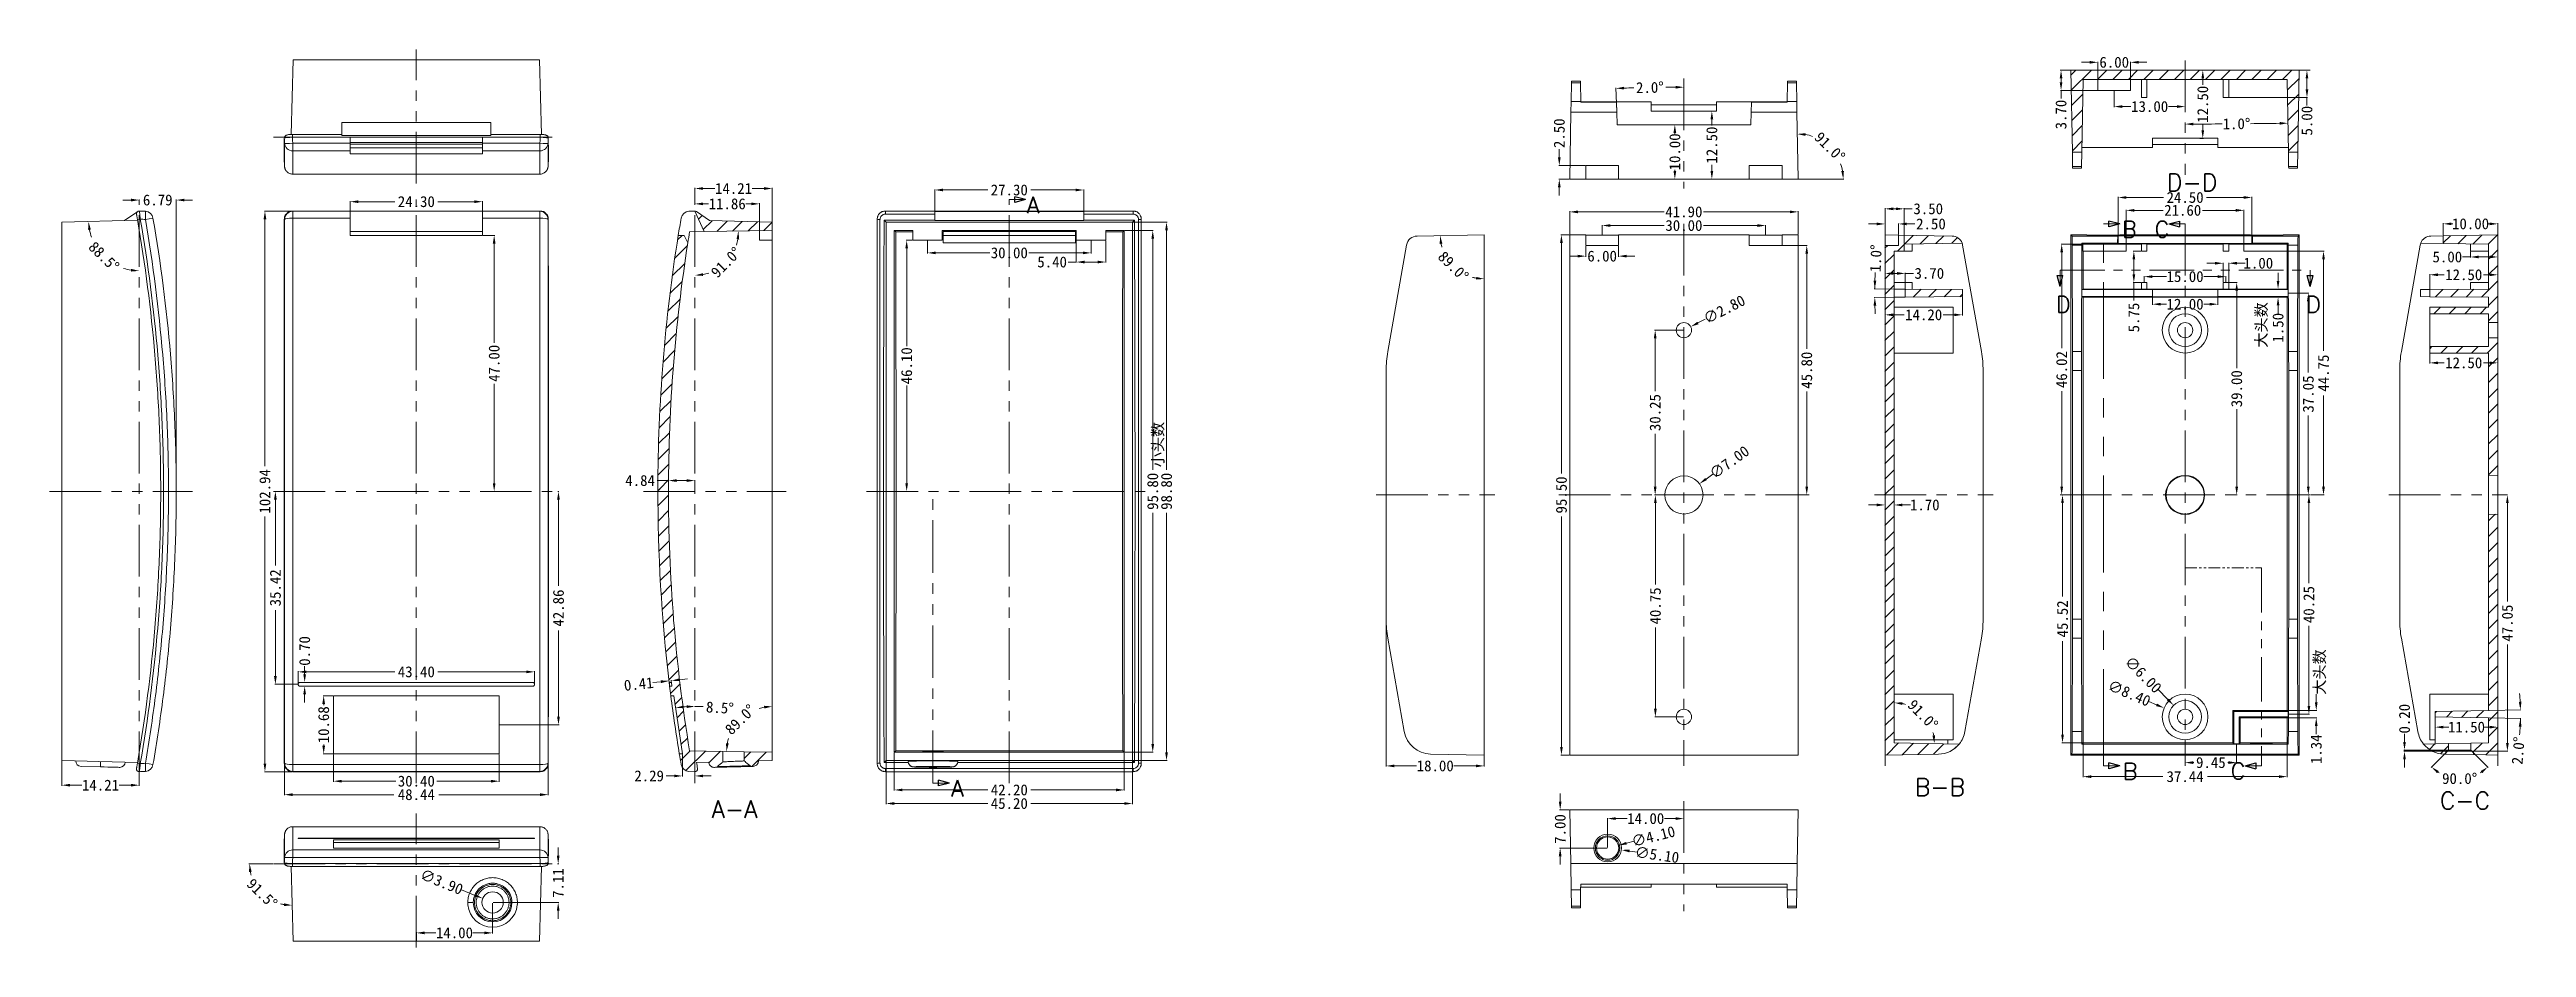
# Model space of a CAD drawing. Extents: x 28 to 482, y 221 to 386.
import ezdxf

# ---------------------------------------------------------------- set-up
doc = ezdxf.new("R2010")
doc.units = 0
doc.header["$MEASUREMENT"] = 0
doc.linetypes.add('PHANTOM', pattern=[2.5, 1.25, -0.25, 0.25, -0.25, 0.25, -0.25])
for name, color, linetype in [('10', 7, 'Continuous'), ('20', 7, 'Continuous'), ('TOP', 7, 'Continuous')]:
    doc.layers.add(name, color=color, linetype=linetype)
doc.styles.add('blockfont', font='simplex.shx', dxfattribs={"bigfont": 'bigfont'})
doc.dimstyles.new('2', dxfattribs={"dimtxt": 2, "dimasz": 1.5, "dimexe": 0.1, "dimexo": 0.1, "dimgap": 0.1, "dimtad": 0, "dimzin": 0, "dimdsep": 46, "dimtxsty": 'Standard', "dimcen": 0, "dimclrd": 4, "dimclre": 4, "dimclrt": 3, "dimadec": 1, "dimazin": 0, "dimtfac": 1, "dimtofl": 0, "dimtmove": 0, "dimatfit": 3, "dimfxl": 0, "dimtolj": 1, "dimtzin": 0, "dimlwd": 9, "dimlwe": 9, "dimarcsym": 0})

msp = doc.modelspace()

# ---------------------------------------------------------------- texts
at = {"color": 1, "linetype": 'Continuous', "lineweight": 9, "char_height": 2.0411, "width": 210.54129, "attachment_point": 1, "rotation": 90}
for s, insert in [('{\\fSimHei|b0|i0|c134|p2;大头数}', (432.535, 331.275)), ('{\\fSimHei|b0|i0|c134|p2;小头数}', (230.074, 309.309)), ('{\\fSimHei|b0|i0|c134|p2;大头数}', (443.231, 267.555))]:
    msp.add_mtext(s, dxfattribs=dict(at, insert=insert))
at = {"layer": 'TOP', "color": 1, "linetype": 'Continuous', "lineweight": 9, "line_spacing_factor": 0.903614, "style": 'blockfont'}
for s, insert, char_height, attachment_point in [('\\W01.000; \\H3.17;D-D\\H3.17;', (419.791, 360.027), 3.175, 8), ('\\W01.000;A', (207.069, 355.989), 3, 7), ('\\W01.000;B', (407.989, 351.52), 3, 7), ('\\W01.000;C', (413.983, 351.52), 3, 7), ('\\W01.000;D', (395.898, 337.713), 3, 7), ('\\W01.000;D', (441.798, 337.713), 3, 7), ('\\W01.000;B', (408.153, 252.02), 3, 7), ('\\W01.000;C', (427.958, 252.048), 3, 7), ('\\W01.000;A', (193.194, 248.877), 3, 7), ('\\W01.000; \\H3.17;B-B\\H3.17;', (373.519, 249.025), 3.175, 8), ('\\W01.000; \\H3.17;A-A\\H3.17;', (152.341, 244.958), 3.175, 8), ('\\W01.000; \\H3.17;C-C\\H3.17;', (469.845, 246.55), 3.175, 8)]:
    msp.add_mtext(s, dxfattribs=dict(at, insert=insert, char_height=char_height, attachment_point=attachment_point))

# ---------------------------------------------------------------- blocks, each defined once
blk = doc.blocks.new('HATCH1')
at = {"color": 200, "linetype": 'Continuous'}
for p, q in [((146.8, 354.89), (147.47, 355.56)), ((147.69, 352.95), (149.33, 354.59)), ((150.19, 352.62), (152.09, 354.52)), ((142.46, 347.73), (144.78, 350.04)), ((142.97, 351.06), (143.81, 351.9)), ((153.07, 352.67), (154.85, 354.45)), ((155.95, 352.73), (157.61, 354.37)), ((158.83, 352.78), (160.36, 354.3)), ((142, 344.44), (144.29, 346.72)), ((141.58, 341.2), (143.84, 343.45)), ((140.87, 334.83), (143.06, 337.02)), ((141.21, 337.99), (143.43, 340.21)), ((140.57, 331.7), (142.73, 333.86)), ((140.08, 325.55), (142.19, 327.66)), ((140.31, 328.61), (142.44, 330.74)), ((139.88, 322.53), (141.97, 324.62)), ((139.59, 316.58), (141.63, 318.62)), ((139.72, 319.54), (141.78, 321.6)), ((139.49, 313.66), (141.5, 315.67)), ((139.37, 307.89), (141.35, 309.86)), ((139.41, 310.76), (141.41, 312.75)), ((139.36, 305.05), (139.7, 305.39)), ((139.7, 305.39), (141.31, 307)), ((139.37, 302.23), (141.31, 304.17)), ((139.41, 299.44), (141.33, 301.36)), ((139.47, 296.68), (141.37, 298.58)), ((139.56, 293.94), (141.45, 295.83)), ((139.67, 291.23), (141.54, 293.1)), ((139.81, 288.54), (141.66, 290.39)), ((139.97, 285.87), (141.81, 287.71)), ((140.15, 283.22), (141.98, 285.05)), ((140.35, 280.6), (142.17, 282.41)), ((140.58, 278), (142.38, 279.79)), ((140.82, 275.42), (142.61, 277.2)), ((141.09, 272.86), (142.86, 274.63)), ((141.38, 270.32), (143.14, 272.07)), ((141.68, 267.79), (143.43, 269.54)), ((142.5, 265.78), (143.75, 267.03)), ((142.87, 263.32), (144.08, 264.54)), ((143.24, 260.86), (144.43, 262.06)), ((143.6, 258.4), (144.81, 259.6)), ((143.5, 255.47), (145.29, 257.26)), ((144.48, 253.63), (148.08, 257.22)), ((148.73, 255.04), (150.86, 257.17)), ((155.21, 255.86), (156.42, 257.07)), ((156.59, 254.41), (159.2, 257.02))]:
    blk.add_line(p, q, dxfattribs=at)
blk = doc.blocks.new('HATCH3')
at = {"color": 200, "linetype": 'Continuous'}
for p, q in [((384.1, 353.45), (385.7, 355.06)), ((386.98, 353.5), (388.48, 355.01)), ((389.86, 353.55), (391.27, 354.96)), ((392.74, 353.6), (393.79, 354.66)), ((380.5, 352.69), (381.01, 353.2)), ((380.5, 349.87), (382.2, 351.56)), ((382.79, 352.15), (384, 353.36)), ((380.5, 347.04), (382.2, 348.74)), ((380.5, 344.21), (382.2, 345.91)), ((380.5, 341.38), (382.2, 343.08)), ((384.2, 345.08), (384.31, 345.18)), ((385.68, 343.73), (387.11, 345.16)), ((388.54, 343.75), (389.92, 345.13)), ((391.39, 343.78), (392.72, 345.11)), ((394.25, 343.8), (394.7, 344.26)), ((380.5, 338.56), (382.2, 340.26)), ((380.5, 335.73), (382.2, 337.43)), ((380.5, 332.9), (382.2, 334.6)), ((380.5, 330.08), (382.2, 331.77)), ((380.5, 327.25), (382.2, 328.95)), ((380.5, 324.42), (382.2, 326.12)), ((380.5, 321.59), (382.2, 323.29)), ((380.5, 318.77), (382.2, 320.47)), ((380.5, 315.94), (382.2, 317.64)), ((380.5, 313.11), (382.2, 314.81)), ((380.5, 310.29), (382.2, 311.99)), ((380.5, 307.46), (382.2, 309.16)), ((380.5, 304.63), (382.2, 306.33)), ((380.5, 301.81), (382.2, 303.5)), ((380.5, 298.98), (382.2, 300.68)), ((380.5, 296.15), (382.2, 297.85)), ((380.5, 293.32), (382.2, 295.02)), ((380.5, 290.5), (382.2, 292.2)), ((380.5, 287.67), (382.2, 289.37)), ((380.5, 284.84), (382.2, 286.54)), ((380.5, 282.02), (382.2, 283.71)), ((380.5, 279.19), (382.2, 280.89)), ((380.5, 276.36), (382.2, 278.06)), ((380.5, 273.54), (382.2, 275.23)), ((380.5, 270.71), (382.2, 272.41)), ((380.5, 267.88), (382.2, 269.58)), ((380.5, 265.05), (382.2, 266.75)), ((380.5, 262.23), (382.2, 263.93)), ((380.76, 259.65), (382.97, 261.87)), ((383.64, 259.7), (385.75, 261.82)), ((386.52, 259.75), (388.53, 261.77)), ((389.4, 259.8), (391.32, 261.72)), ((393.22, 260.79), (394.1, 261.67))]:
    blk.add_line(p, q, dxfattribs=at)
blk = doc.blocks.new('HATCH7')
at = {"color": 200, "linetype": 'Continuous'}
for p, q in [((414.63, 389.78), (415.54, 390.69)), ((414.68, 387.01), (418.37, 390.69)), ((419.5, 388.99), (421.2, 390.69)), ((422.33, 388.99), (424.03, 390.69)), ((425.16, 388.99), (426.86, 390.69)), ((427.99, 388.99), (429.69, 390.69)), ((430.82, 388.99), (432.52, 390.69)), ((433.65, 388.99), (435.35, 390.69)), ((436.48, 388.99), (438.18, 390.69)), ((439.31, 388.99), (441.01, 390.69)), ((442.14, 388.99), (443.84, 390.69)), ((444.97, 388.99), (446.67, 390.69)), ((447.8, 388.99), (449.5, 390.69)), ((450.63, 388.99), (452.33, 390.69)), ((453.46, 388.99), (455.16, 390.69)), ((454.32, 387.03), (456.49, 389.19)), ((454.37, 384.25), (456.44, 386.32)), ((414.73, 384.23), (416.8, 386.29)), ((414.78, 381.45), (416.75, 383.42)), ((454.42, 381.47), (456.39, 383.44)), ((414.83, 378.67), (416.7, 380.54)), ((414.88, 375.89), (416.65, 377.66)), ((454.47, 378.69), (456.34, 380.56)), ((454.52, 375.91), (456.29, 377.69))]:
    blk.add_line(p, q, dxfattribs=at)
blk = doc.blocks.new('ASSORTED_DRAFT1')
at = {"color": 13}
for p, q in [((206.84, 358.46, 206.84), (204.84, 358.99)), ((204.84, 357.92), (204.84, 358.99)), ((206.84, 358.46, 206.84), (204.84, 357.92))]:
    blk.add_line(p, q, dxfattribs=at)
blk = doc.blocks.new('ASSORTED_DRAFT2')
at = {"color": 13}
for p, q in [((192.84, 251.35, 192.84), (190.84, 251.88)), ((190.84, 250.81), (190.84, 251.88)), ((192.84, 251.35, 192.84), (190.84, 250.81))]:
    blk.add_line(p, q, dxfattribs=at)
blk = doc.blocks.new('ASSORTED_DRAFT3')
at = {"color": 13}
for p, q in [((423.57, 357.15, 423.57), (421.57, 357.69)), ((421.57, 356.61), (421.57, 357.69)), ((423.57, 357.15, 423.57), (421.57, 356.61))]:
    blk.add_line(p, q, dxfattribs=at)
blk = doc.blocks.new('ASSORTED_DRAFT4')
at = {"color": 13}
for p, q in [((423.57, 257.65, 423.57), (421.57, 258.19)), ((421.57, 257.11), (421.57, 258.19)), ((423.57, 257.65, 423.57), (421.57, 257.11))]:
    blk.add_line(p, q, dxfattribs=at)
blk = doc.blocks.new('ASSORTED_DRAFT5')
at = {"color": 13}
for p, q in [((444.61, 257.65, 444.61), (446.61, 258.19)), ((444.61, 257.65, 444.61), (446.61, 257.11)), ((446.61, 258.19), (446.61, 257.11))]:
    blk.add_line(p, q, dxfattribs=at)
blk = doc.blocks.new('ASSORTED_DRAFT6')
at = {"color": 13}
for p, q in [((432.57, 357.15, 432.57), (434.57, 357.69)), ((432.57, 357.15, 432.57), (434.57, 356.61)), ((434.57, 357.69), (434.57, 356.61))]:
    blk.add_line(p, q, dxfattribs=at)
blk = doc.blocks.new('ASSORTED_DRAFT7')
at = {"color": 13}
for p, q in [((458.52, 345.67, 458.52), (457.98, 347.67)), ((457.98, 347.67), (459.05, 347.67)), ((458.52, 345.67, 458.52), (459.05, 347.67))]:
    blk.add_line(p, q, dxfattribs=at)
blk = doc.blocks.new('ASSORTED_DRAFT8')
at = {"color": 13}
for p, q in [((412.62, 345.67, 412.62), (412.08, 347.67)), ((412.08, 347.67), (413.15, 347.67)), ((412.62, 345.67, 412.62), (413.15, 347.67))]:
    blk.add_line(p, q, dxfattribs=at)
blk = doc.blocks.new('*D24')
at = {"color": 4, "linetype": 'Continuous', "lineweight": 9}
for p, q in [((82.89, 356.47), (82.89, 358.18)), ((84.39, 358.08), (91.1, 358.08)), ((105.69, 358.08), (98.97, 358.08)), ((107.19, 356.47), (107.19, 358.18))]:
    blk.add_line(p, q, dxfattribs=at)
for points in [[(84.39, 358.33), (84.39, 357.83), (82.89, 358.08)], [(105.69, 358.33), (105.69, 357.83), (107.19, 358.08)]]:
    blk.add_solid(points, dxfattribs=at)
at = {"layer": 'Defpoints', "color": 0, "linetype": 'Continuous', "lineweight": 9}
for p in [(82.89, 356.37), (107.19, 358.08), (107.19, 356.37)]:
    blk.add_point(p, dxfattribs=at)
at = {"color": 3, "linetype": 'Continuous', "lineweight": 9, "insert": (95.04, 358.08), "char_height": 2, "attachment_point": 5}
blk.add_mtext('\\A1;24.30', dxfattribs=at)
blk = doc.blocks.new('*D25')
at = {"color": 4, "linetype": 'Continuous', "lineweight": 9}
for p, q in [((107.29, 351.9), (109.42, 351.9)), ((109.32, 350.4), (109.32, 332.17)), ((109.32, 306.4), (109.32, 324.64)), ((107.29, 304.9), (109.42, 304.9))]:
    blk.add_line(p, q, dxfattribs=at)
for points in [[(109.07, 350.4), (109.57, 350.4), (109.32, 351.9)], [(109.07, 306.4), (109.57, 306.4), (109.32, 304.9)]]:
    blk.add_solid(points, dxfattribs=at)
at = {"layer": 'Defpoints', "color": 0, "linetype": 'Continuous', "lineweight": 9}
for p in [(107.19, 351.9), (107.19, 304.9), (109.32, 304.9)]:
    blk.add_point(p, dxfattribs=at)
at = {"color": 3, "linetype": 'Continuous', "lineweight": 9, "insert": (109.32, 328.4), "char_height": 2, "attachment_point": 5, "rotation": 90}
blk.add_mtext('\\A1;47.00', dxfattribs=at)
blk = doc.blocks.new('*D26')
at = {"color": 4, "linetype": 'Continuous', "lineweight": 9}
for p, q in [((73.34, 269.58), (73.34, 271.86)), ((74.84, 271.76), (91.1, 271.76)), ((115.24, 271.76), (98.97, 271.76)), ((116.74, 269.58), (116.74, 271.86))]:
    blk.add_line(p, q, dxfattribs=at)
for points in [[(74.84, 272.01), (74.84, 271.51), (73.34, 271.76)], [(115.24, 272.01), (115.24, 271.51), (116.74, 271.76)]]:
    blk.add_solid(points, dxfattribs=at)
at = {"layer": 'Defpoints', "color": 0, "linetype": 'Continuous', "lineweight": 9}
for p in [(73.34, 269.48), (116.74, 271.76), (116.74, 269.48)]:
    blk.add_point(p, dxfattribs=at)
at = {"color": 3, "linetype": 'Continuous', "lineweight": 9, "insert": (95.04, 271.76), "char_height": 2, "attachment_point": 5}
blk.add_mtext('\\A1;43.40', dxfattribs=at)
blk = doc.blocks.new('*D27')
at = {"color": 4, "linetype": 'Continuous', "lineweight": 9}
for p, q in [((68.92, 304.9), (69.28, 304.9)), ((69.18, 303.4), (69.18, 291.29)), ((69.18, 270.98), (69.18, 283.09)), ((73.24, 269.48), (69.08, 269.48))]:
    blk.add_line(p, q, dxfattribs=at)
for points in [[(68.93, 303.4), (69.43, 303.4), (69.18, 304.9)], [(68.93, 270.98), (69.43, 270.98), (69.18, 269.48)]]:
    blk.add_solid(points, dxfattribs=at)
at = {"layer": 'Defpoints', "color": 0, "linetype": 'Continuous', "lineweight": 9}
for p in [(68.82, 304.9), (69.18, 269.48), (73.34, 269.48)]:
    blk.add_point(p, dxfattribs=at)
at = {"color": 3, "linetype": 'Continuous', "lineweight": 9, "insert": (69.18, 287.19), "char_height": 2, "attachment_point": 5, "rotation": 90}
blk.add_mtext('\\A1;35.42', dxfattribs=at)
blk = doc.blocks.new('*D28')
at = {"color": 4, "linetype": 'Continuous', "lineweight": 9}
for p, q in [((74.55, 271.33), (74.55, 272.83)), ((73.79, 269.83), (74.65, 269.83)), ((73.79, 269.13), (74.65, 269.13)), ((74.55, 267.63), (74.55, 266.13))]:
    blk.add_line(p, q, dxfattribs=at)
for points in [[(74.3, 271.33), (74.8, 271.33), (74.55, 269.83)], [(74.3, 267.63), (74.8, 267.63), (74.55, 269.13)]]:
    blk.add_solid(points, dxfattribs=at)
at = {"layer": 'Defpoints', "color": 0, "linetype": 'Continuous', "lineweight": 9}
for p in [(73.69, 269.83), (73.69, 269.13), (74.55, 269.83)]:
    blk.add_point(p, dxfattribs=at)
at = {"color": 3, "linetype": 'Continuous', "lineweight": 9, "insert": (74.55, 275.6), "char_height": 2, "attachment_point": 5, "rotation": 90}
blk.add_mtext('\\A1;0.70', dxfattribs=at)
blk = doc.blocks.new('*D29')
at = {"color": 4, "linetype": 'Continuous', "lineweight": 9}
for p, q in [((79.84, 256.6), (79.84, 251.59)), ((110.24, 256.6), (110.24, 251.59)), ((81.34, 251.69), (91.27, 251.69)), ((108.74, 251.69), (98.8, 251.69))]:
    blk.add_line(p, q, dxfattribs=at)
for points in [[(81.34, 251.94), (81.34, 251.44), (79.84, 251.69)], [(108.74, 251.94), (108.74, 251.44), (110.24, 251.69)]]:
    blk.add_solid(points, dxfattribs=at)
at = {"layer": 'Defpoints', "color": 0, "linetype": 'Continuous', "lineweight": 9}
for p in [(79.84, 256.7), (110.24, 256.7), (110.24, 251.69)]:
    blk.add_point(p, dxfattribs=at)
at = {"color": 3, "linetype": 'Continuous', "lineweight": 9, "insert": (95.04, 251.69), "char_height": 2, "attachment_point": 5}
blk.add_mtext('\\A1;30.40', dxfattribs=at)
blk = doc.blocks.new('*D30')
at = {"color": 4, "linetype": 'Continuous', "lineweight": 9}
for p, q in [((79.74, 267.38), (77.94, 267.38)), ((78.04, 265.88), (78.04, 265.64)), ((79.74, 256.7), (77.94, 256.7)), ((78.04, 258.2), (78.04, 258.44))]:
    blk.add_line(p, q, dxfattribs=at)
for points in [[(77.79, 265.88), (78.29, 265.88), (78.04, 267.38)], [(77.79, 258.2), (78.29, 258.2), (78.04, 256.7)]]:
    blk.add_solid(points, dxfattribs=at)
at = {"layer": 'Defpoints', "color": 0, "linetype": 'Continuous', "lineweight": 9}
for p in [(78.04, 267.38), (79.84, 267.38), (79.84, 256.7)]:
    blk.add_point(p, dxfattribs=at)
at = {"color": 3, "linetype": 'Continuous', "lineweight": 9, "insert": (78.04, 262.04), "char_height": 2, "attachment_point": 5, "rotation": 90}
blk.add_mtext('\\A1;10.68', dxfattribs=at)
blk = doc.blocks.new('*D31')
at = {"color": 4, "linetype": 'Continuous', "lineweight": 9}
for p, q in [((121.16, 304.9), (121.02, 304.9)), ((121.12, 303.4), (121.12, 287.57)), ((121.12, 263.54), (121.12, 279.37)), ((110.34, 262.04), (121.22, 262.04))]:
    blk.add_line(p, q, dxfattribs=at)
for points in [[(120.87, 303.4), (121.37, 303.4), (121.12, 304.9)], [(120.87, 263.54), (121.37, 263.54), (121.12, 262.04)]]:
    blk.add_solid(points, dxfattribs=at)
at = {"layer": 'Defpoints', "color": 0, "linetype": 'Continuous', "lineweight": 9}
for p in [(121.12, 304.9), (121.26, 304.9), (110.24, 262.04)]:
    blk.add_point(p, dxfattribs=at)
at = {"color": 3, "linetype": 'Continuous', "lineweight": 9, "insert": (121.12, 283.47), "char_height": 2, "attachment_point": 5, "rotation": 90}
blk.add_mtext('\\A1;42.86', dxfattribs=at)
blk = doc.blocks.new('*D32')
at = {"color": 4, "linetype": 'Continuous', "lineweight": 9}
for p, q in [((70.82, 254.83), (70.82, 249.11)), ((119.26, 254.83), (119.26, 249.11)), ((72.32, 249.21), (90.94, 249.21)), ((117.76, 249.21), (99.14, 249.21))]:
    blk.add_line(p, q, dxfattribs=at)
for points in [[(72.32, 249.46), (72.32, 248.96), (70.82, 249.21)], [(117.76, 249.46), (117.76, 248.96), (119.26, 249.21)]]:
    blk.add_solid(points, dxfattribs=at)
at = {"layer": 'Defpoints', "color": 0, "linetype": 'Continuous', "lineweight": 9}
for p in [(70.82, 254.93), (119.26, 254.93), (119.26, 249.21)]:
    blk.add_point(p, dxfattribs=at)
at = {"color": 3, "linetype": 'Continuous', "lineweight": 9, "insert": (95.04, 249.21), "char_height": 2, "attachment_point": 5}
blk.add_mtext('\\A1;48.44', dxfattribs=at)
blk = doc.blocks.new('*D33')
at = {"color": 4, "linetype": 'Continuous', "lineweight": 9}
for p, q in [((72.21, 356.37), (67.16, 356.37)), ((67.26, 354.87), (67.26, 309.5)), ((67.26, 254.93), (67.26, 300.3)), ((72.21, 253.43), (67.16, 253.43))]:
    blk.add_line(p, q, dxfattribs=at)
for points in [[(67.01, 354.87), (67.51, 354.87), (67.26, 356.37)], [(67.01, 254.93), (67.51, 254.93), (67.26, 253.43)]]:
    blk.add_solid(points, dxfattribs=at)
at = {"layer": 'Defpoints', "color": 0, "linetype": 'Continuous', "lineweight": 9}
for p in [(67.26, 356.37), (72.31, 356.37), (72.31, 253.43)]:
    blk.add_point(p, dxfattribs=at)
at = {"color": 3, "linetype": 'Continuous', "lineweight": 9, "insert": (67.26, 304.9), "char_height": 2, "attachment_point": 5, "rotation": 90}
blk.add_mtext('\\A1;102.94', dxfattribs=at)
blk = doc.blocks.new('*D34')
at = {"color": 4, "linetype": 'Continuous', "lineweight": 9}
for p, q in [((190.19, 356.38), (190.19, 360.33)), ((191.69, 360.23), (199.9, 360.23)), ((215.99, 360.23), (207.77, 360.23)), ((217.49, 356.38), (217.49, 360.33))]:
    blk.add_line(p, q, dxfattribs=at)
for points in [[(191.69, 360.48), (191.69, 359.98), (190.19, 360.23)], [(215.99, 360.48), (215.99, 359.98), (217.49, 360.23)]]:
    blk.add_solid(points, dxfattribs=at)
at = {"layer": 'Defpoints', "color": 0, "linetype": 'Continuous', "lineweight": 9}
for p in [(217.49, 360.23), (190.19, 356.28), (217.49, 356.28)]:
    blk.add_point(p, dxfattribs=at)
at = {"color": 3, "linetype": 'Continuous', "lineweight": 9, "insert": (203.84, 360.23), "char_height": 2, "attachment_point": 5}
blk.add_mtext('\\A1;27.30', dxfattribs=at)
blk = doc.blocks.new('*D35')
at = {"color": 4, "linetype": 'Continuous', "lineweight": 9}
for p, q in [((188.84, 350.9), (188.84, 348.58)), ((218.84, 350.9), (218.84, 348.58)), ((190.34, 348.68), (200.24, 348.68)), ((217.34, 348.68), (207.44, 348.68))]:
    blk.add_line(p, q, dxfattribs=at)
for points in [[(190.34, 348.93), (190.34, 348.43), (188.84, 348.68)], [(217.34, 348.93), (217.34, 348.43), (218.84, 348.68)]]:
    blk.add_solid(points, dxfattribs=at)
at = {"layer": 'Defpoints', "color": 0, "linetype": 'Continuous', "lineweight": 9}
for p in [(188.84, 351), (218.84, 351), (218.84, 348.68)]:
    blk.add_point(p, dxfattribs=at)
at = {"color": 3, "linetype": 'Continuous', "lineweight": 9, "insert": (203.84, 348.68), "char_height": 2, "attachment_point": 5}
blk.add_mtext('\\A1;30.00', dxfattribs=at)
blk = doc.blocks.new('*D36')
at = {"color": 4, "linetype": 'Continuous', "lineweight": 9}
for p, q in [((216.14, 350.9), (216.14, 346.9)), ((221.54, 350.9), (221.54, 346.9)), ((216.14, 347), (214.64, 347)), ((220.04, 347), (217.64, 347))]:
    blk.add_line(p, q, dxfattribs=at)
for points in [[(217.64, 347.25), (217.64, 346.75), (216.14, 347)], [(220.04, 347.25), (220.04, 346.75), (221.54, 347)]]:
    blk.add_solid(points, dxfattribs=at)
at = {"layer": 'Defpoints', "color": 0, "linetype": 'Continuous', "lineweight": 9}
for p in [(216.14, 351), (221.54, 351), (216.14, 347)]:
    blk.add_point(p, dxfattribs=at)
at = {"color": 3, "linetype": 'Continuous', "lineweight": 9, "insert": (211.7, 347), "char_height": 2, "attachment_point": 5}
blk.add_mtext('\\A1;5.40', dxfattribs=at)
blk = doc.blocks.new('*D37')
at = {"color": 4, "linetype": 'Continuous', "lineweight": 9}
for p, q in [((182.74, 256.9), (182.74, 249.98)), ((224.94, 256.9), (224.94, 249.98)), ((184.24, 250.08), (199.9, 250.08)), ((223.44, 250.08), (207.77, 250.08))]:
    blk.add_line(p, q, dxfattribs=at)
for points in [[(184.24, 250.33), (184.24, 249.83), (182.74, 250.08)], [(223.44, 250.33), (223.44, 249.83), (224.94, 250.08)]]:
    blk.add_solid(points, dxfattribs=at)
at = {"layer": 'Defpoints', "color": 0, "linetype": 'Continuous', "lineweight": 9}
for p in [(182.74, 257), (224.94, 257), (224.94, 250.08)]:
    blk.add_point(p, dxfattribs=at)
at = {"color": 3, "linetype": 'Continuous', "lineweight": 9, "insert": (203.84, 250.08), "char_height": 2, "attachment_point": 5}
blk.add_mtext('\\A1;42.20', dxfattribs=at)
blk = doc.blocks.new('*D38')
at = {"color": 4, "linetype": 'Continuous', "lineweight": 9}
for p, q in [((181.24, 255.4), (181.24, 247.49)), ((226.44, 255.4), (226.44, 247.49)), ((182.74, 247.59), (199.9, 247.59)), ((224.94, 247.59), (207.77, 247.59))]:
    blk.add_line(p, q, dxfattribs=at)
for points in [[(182.74, 247.84), (182.74, 247.34), (181.24, 247.59)], [(224.94, 247.84), (224.94, 247.34), (226.44, 247.59)]]:
    blk.add_solid(points, dxfattribs=at)
at = {"layer": 'Defpoints', "color": 0, "linetype": 'Continuous', "lineweight": 9}
for p in [(181.24, 255.5), (226.44, 255.5), (226.44, 247.59)]:
    blk.add_point(p, dxfattribs=at)
at = {"color": 3, "linetype": 'Continuous', "lineweight": 9, "insert": (203.84, 247.59), "char_height": 2, "attachment_point": 5}
blk.add_mtext('\\A1;45.20', dxfattribs=at)
blk = doc.blocks.new('*D39')
at = {"color": 4, "linetype": 'Continuous', "lineweight": 9}
for p, q in [((186.04, 351), (184.91, 351)), ((185.01, 349.5), (185.01, 331.55)), ((185.01, 306.4), (185.01, 324.35)), ((186.04, 304.9), (184.91, 304.9))]:
    blk.add_line(p, q, dxfattribs=at)
for points in [[(184.76, 349.5), (185.26, 349.5), (185.01, 351)], [(184.76, 306.4), (185.26, 306.4), (185.01, 304.9)]]:
    blk.add_solid(points, dxfattribs=at)
at = {"layer": 'Defpoints', "color": 0, "linetype": 'Continuous', "lineweight": 9}
for p in [(186.14, 351), (185.01, 304.9), (186.14, 304.9)]:
    blk.add_point(p, dxfattribs=at)
at = {"color": 3, "linetype": 'Continuous', "lineweight": 9, "insert": (185.01, 327.95), "char_height": 2, "attachment_point": 5, "rotation": 90}
blk.add_mtext('\\A1;46.10', dxfattribs=at)
blk = doc.blocks.new('*D40')
at = {"color": 4, "linetype": 'Continuous', "lineweight": 9}
for p, q in [((225.04, 352.8), (230.26, 352.8)), ((230.16, 351.3), (230.16, 308.84)), ((230.16, 258.5), (230.16, 300.97)), ((225.04, 257), (230.26, 257))]:
    blk.add_line(p, q, dxfattribs=at)
for points in [[(229.91, 351.3), (230.41, 351.3), (230.16, 352.8)], [(229.91, 258.5), (230.41, 258.5), (230.16, 257)]]:
    blk.add_solid(points, dxfattribs=at)
at = {"layer": 'Defpoints', "color": 0, "linetype": 'Continuous', "lineweight": 9}
for p in [(224.94, 352.8), (224.94, 257), (230.16, 257)]:
    blk.add_point(p, dxfattribs=at)
at = {"color": 3, "linetype": 'Continuous', "lineweight": 9, "insert": (230.16, 304.9), "char_height": 2, "attachment_point": 5, "rotation": 90}
blk.add_mtext('\\A1;95.80', dxfattribs=at)
blk = doc.blocks.new('*D41')
at = {"color": 4, "linetype": 'Continuous', "lineweight": 9}
for p, q in [((226.54, 354.3), (232.79, 354.3)), ((232.69, 352.8), (232.69, 308.84)), ((232.69, 257), (232.69, 300.97)), ((226.54, 255.5), (232.79, 255.5))]:
    blk.add_line(p, q, dxfattribs=at)
for points in [[(232.44, 352.8), (232.94, 352.8), (232.69, 354.3)], [(232.44, 257), (232.94, 257), (232.69, 255.5)]]:
    blk.add_solid(points, dxfattribs=at)
at = {"layer": 'Defpoints', "color": 0, "linetype": 'Continuous', "lineweight": 9}
for p in [(226.44, 354.3), (232.69, 354.3), (226.44, 255.5)]:
    blk.add_point(p, dxfattribs=at)
at = {"color": 3, "linetype": 'Continuous', "lineweight": 9, "insert": (232.69, 304.9), "char_height": 2, "attachment_point": 5, "rotation": 90}
blk.add_mtext('\\A1;98.80', dxfattribs=at)
blk = doc.blocks.new('*D42')
at = {"color": 4, "linetype": 'Continuous', "lineweight": 9}
for p, q in [((42.7, 358.38), (41.2, 358.38)), ((44.2, 358.36), (44.2, 358.28)), ((50.99, 305), (50.99, 358.48)), ((52.49, 358.38), (53.99, 358.38))]:
    blk.add_line(p, q, dxfattribs=at)
for points in [[(42.7, 358.63), (42.7, 358.13), (44.2, 358.38)], [(52.49, 358.63), (52.49, 358.13), (50.99, 358.38)]]:
    blk.add_solid(points, dxfattribs=at)
at = {"layer": 'Defpoints', "color": 0, "linetype": 'Continuous', "lineweight": 9}
for p in [(44.2, 358.46), (50.99, 358.38), (50.99, 304.9)]:
    blk.add_point(p, dxfattribs=at)
at = {"color": 3, "linetype": 'Continuous', "lineweight": 9, "insert": (47.59, 358.38), "char_height": 2, "attachment_point": 5}
blk.add_mtext('\\A1;6.79', dxfattribs=at)
blk = doc.blocks.new('*D43')
at = {"color": 4, "linetype": 'Continuous', "lineweight": 9}
for p, q in [((29.99, 255.4), (29.99, 250.85)), ((31.49, 250.95), (33.66, 250.95)), ((42.7, 250.95), (40.53, 250.95)), ((44.2, 251.25), (44.2, 250.85))]:
    blk.add_line(p, q, dxfattribs=at)
for points in [[(31.49, 251.2), (31.49, 250.7), (29.99, 250.95)], [(42.7, 251.2), (42.7, 250.7), (44.2, 250.95)]]:
    blk.add_solid(points, dxfattribs=at)
at = {"layer": 'Defpoints', "color": 0, "linetype": 'Continuous', "lineweight": 9}
for p in [(29.99, 255.5), (29.99, 250.95), (44.2, 251.35)]:
    blk.add_point(p, dxfattribs=at)
at = {"color": 3, "linetype": 'Continuous', "lineweight": 9, "insert": (37.09, 250.95), "char_height": 2, "attachment_point": 5}
blk.add_mtext('\\A1;14.21', dxfattribs=at)
blk = doc.blocks.new('*D44')
at = {"color": 4, "linetype": 'Continuous', "lineweight": 9}
for start, end in [(190.7533, 199.5853), (251.9147, 260.7467)]:
    blk.add_arc((44.2, 354.67), 9.3, start, end, dxfattribs=at)
for points in [[(34.81, 352.91), (35.31, 352.97), (34.9, 354.43)], [(42.72, 345.75), (42.68, 345.25), (44.2, 345.38)]]:
    blk.add_solid(points, dxfattribs=at)
at = {"layer": 'Defpoints', "color": 0, "linetype": 'Continuous', "lineweight": 9}
for p in [(43.9, 354.67), (44.2, 358.46), (29.99, 354.3), (36.23, 349.89), (44.2, 251.35)]:
    blk.add_point(p, dxfattribs=at)
at = {"color": 3, "linetype": 'Continuous', "lineweight": 9, "insert": (37.71, 348.01), "char_height": 2, "attachment_point": 5, "rotation": 315.75}
blk.add_mtext('\\A1;88.5°', dxfattribs=at)
blk = doc.blocks.new('*D45')
at = {"color": 4, "linetype": 'Continuous', "lineweight": 9}
for p, q in [((109.04, 229.3), (109.04, 223.74)), ((95.04, 222.43), (95.04, 223.94)), ((96.54, 223.84), (98.6, 223.84)), ((107.54, 223.84), (105.47, 223.84))]:
    blk.add_line(p, q, dxfattribs=at)
for points in [[(96.54, 224.09), (96.54, 223.59), (95.04, 223.84)], [(107.54, 224.09), (107.54, 223.59), (109.04, 223.84)]]:
    blk.add_solid(points, dxfattribs=at)
at = {"layer": 'Defpoints', "color": 0, "linetype": 'Continuous', "lineweight": 9}
for p in [(109.04, 229.4), (109.04, 223.84), (95.04, 222.33)]:
    blk.add_point(p, dxfattribs=at)
at = {"color": 3, "linetype": 'Continuous', "lineweight": 9, "insert": (102.04, 223.84), "char_height": 2, "attachment_point": 5}
blk.add_mtext('\\A1;14.00', dxfattribs=at)
blk = doc.blocks.new('*D46')
at = {"color": 4, "linetype": 'Continuous', "lineweight": 9}
blk.add_line((68.72, 236.54), (64.33, 236.54), dxfattribs=at)
for start, end in [(191.2774, 196.1818), (255.3182, 260.2226)]:
    blk.add_arc((72.07, 236.54), 7.63, start, end, dxfattribs=at)
for points in [[(64.33, 235.02), (64.83, 235.07), (64.43, 236.54)], [(70.79, 229.26), (70.75, 228.76), (72.27, 228.91)]]:
    blk.add_solid(points, dxfattribs=at)
at = {"layer": 'Defpoints', "color": 0, "linetype": 'Continuous', "lineweight": 9}
for p in [(68.82, 236.54), (121.26, 236.54), (65.49, 232.66), (72.08, 236.04), (72.44, 222.33)]:
    blk.add_point(p, dxfattribs=at)
at = {"color": 3, "linetype": 'Continuous', "lineweight": 9, "insert": (66.74, 231.07), "char_height": 2, "attachment_point": 5, "rotation": 315.75}
blk.add_mtext('\\A1;91.5°', dxfattribs=at)
blk = doc.blocks.new('*D47')
at = {"color": 4, "linetype": 'Continuous', "lineweight": 9}
for p, q in [((121.16, 236.54), (120.97, 236.54)), ((121.07, 238.04), (121.07, 239.54)), ((109.14, 229.43), (121.17, 229.43)), ((121.07, 227.93), (121.07, 226.43))]:
    blk.add_line(p, q, dxfattribs=at)
for points in [[(120.82, 238.04), (121.32, 238.04), (121.07, 236.54)], [(120.82, 227.93), (121.32, 227.93), (121.07, 229.43)]]:
    blk.add_solid(points, dxfattribs=at)
at = {"layer": 'Defpoints', "color": 0, "linetype": 'Continuous', "lineweight": 9}
for p in [(121.07, 236.54), (121.26, 236.54), (109.04, 229.43)]:
    blk.add_point(p, dxfattribs=at)
at = {"color": 3, "linetype": 'Continuous', "lineweight": 9, "insert": (121.07, 232.98), "char_height": 2, "attachment_point": 5, "rotation": 90}
blk.add_mtext('\\A1;7.11', dxfattribs=at)
blk = doc.blocks.new('*D48')
at = {"color": 4, "linetype": 'Continuous', "lineweight": 9}
blk.add_line((103.33, 231.73), (105.84, 230.72), dxfattribs=at)
blk.add_solid([(105.93, 230.95), (105.74, 230.49), (107.23, 230.16)], dxfattribs=at)
at = {"layer": 'Defpoints', "color": 0, "linetype": 'Continuous', "lineweight": 9}
for p in [(107.23, 230.16), (110.85, 228.7)]:
    blk.add_point(p, dxfattribs=at)
at = {"color": 3, "linetype": 'Continuous', "lineweight": 9, "insert": (99.68, 233.2), "char_height": 2, "attachment_point": 5, "rotation": 338.0503}
blk.add_mtext('\\A1;∅3.90', dxfattribs=at)
blk = doc.blocks.new('*D49')
at = {"color": 4, "linetype": 'Continuous', "lineweight": 9}
for p, q in [((146.15, 358.36), (146.15, 357.58)), ((147.65, 357.68), (148.64, 357.68)), ((156.51, 357.68), (155.51, 357.68)), ((158.01, 352.86), (158.01, 357.78))]:
    blk.add_line(p, q, dxfattribs=at)
for points in [[(147.65, 357.93), (147.65, 357.43), (146.15, 357.68)], [(156.51, 357.93), (156.51, 357.43), (158.01, 357.68)]]:
    blk.add_solid(points, dxfattribs=at)
at = {"layer": 'Defpoints', "color": 0, "linetype": 'Continuous', "lineweight": 9}
for p in [(146.15, 358.46), (158.01, 357.68), (158.01, 352.76)]:
    blk.add_point(p, dxfattribs=at)
at = {"color": 3, "linetype": 'Continuous', "lineweight": 9, "insert": (152.08, 357.68), "char_height": 2, "attachment_point": 5}
blk.add_mtext('\\A1;11.86', dxfattribs=at)
blk = doc.blocks.new('*D50')
at = {"color": 4, "linetype": 'Continuous', "lineweight": 9}
for p, q in [((146.15, 358.56), (146.15, 360.6)), ((147.65, 360.5), (149.82, 360.5)), ((158.86, 360.5), (156.69, 360.5)), ((160.36, 354.4), (160.36, 360.6))]:
    blk.add_line(p, q, dxfattribs=at)
for points in [[(147.65, 360.75), (147.65, 360.25), (146.15, 360.5)], [(158.86, 360.75), (158.86, 360.25), (160.36, 360.5)]]:
    blk.add_solid(points, dxfattribs=at)
at = {"layer": 'Defpoints', "color": 0, "linetype": 'Continuous', "lineweight": 9}
for p in [(160.36, 360.5), (146.15, 358.46), (160.36, 354.3)]:
    blk.add_point(p, dxfattribs=at)
at = {"color": 3, "linetype": 'Continuous', "lineweight": 9, "insert": (153.25, 360.5), "char_height": 2, "attachment_point": 5}
blk.add_mtext('\\A1;14.21', dxfattribs=at)
blk = doc.blocks.new('*D51')
at = {"color": 4, "linetype": 'Continuous', "lineweight": 9}
for p, q in [((141.31, 306.88), (139.2, 306.88)), ((141.31, 305), (141.31, 306.98)), ((144.65, 306.88), (142.81, 306.88)), ((146.15, 305), (146.15, 306.98))]:
    blk.add_line(p, q, dxfattribs=at)
for points in [[(142.81, 307.13), (142.81, 306.63), (141.31, 306.88)], [(144.65, 307.13), (144.65, 306.63), (146.15, 306.88)]]:
    blk.add_solid(points, dxfattribs=at)
at = {"layer": 'Defpoints', "color": 0, "linetype": 'Continuous', "lineweight": 9}
for p in [(141.31, 306.88), (141.31, 304.9), (146.15, 304.9)]:
    blk.add_point(p, dxfattribs=at)
at = {"color": 3, "linetype": 'Continuous', "lineweight": 9, "insert": (136.1, 306.88), "char_height": 2, "attachment_point": 5}
blk.add_mtext('\\A1;4.84', dxfattribs=at)
blk = doc.blocks.new('*D52')
at = {"color": 4, "linetype": 'Continuous', "lineweight": 9}
for p, q in [((139.92, 269.95), (138.43, 269.79)), ((141.47, 269.54), (141.4, 270.2)), ((141.88, 269.58), (141.81, 270.25)), ((143.31, 270.3), (144.8, 270.46))]:
    blk.add_line(p, q, dxfattribs=at)
for points in [[(139.89, 270.2), (139.95, 269.7), (141.41, 270.1)], [(143.28, 270.55), (143.33, 270.05), (141.82, 270.15)]]:
    blk.add_solid(points, dxfattribs=at)
at = {"layer": 'Defpoints', "color": 0, "linetype": 'Continuous', "lineweight": 9}
for p in [(141.41, 270.1), (141.48, 269.44), (141.89, 269.48)]:
    blk.add_point(p, dxfattribs=at)
at = {"color": 3, "linetype": 'Continuous', "lineweight": 9, "insert": (135.84, 269.52), "char_height": 2, "attachment_point": 5, "rotation": 6.0121}
blk.add_mtext('\\A1;0.41', dxfattribs=at)
blk = doc.blocks.new('*D53')
at = {"color": 4, "linetype": 'Continuous', "lineweight": 9}
for p, q in [((143.86, 256.6), (143.86, 252.55)), ((142.36, 252.65), (140.86, 252.65)), ((146.15, 251.45), (146.15, 252.75)), ((147.65, 252.65), (149.15, 252.65))]:
    blk.add_line(p, q, dxfattribs=at)
for points in [[(142.36, 252.9), (142.36, 252.4), (143.86, 252.65)], [(147.65, 252.9), (147.65, 252.4), (146.15, 252.65)]]:
    blk.add_solid(points, dxfattribs=at)
at = {"layer": 'Defpoints', "color": 0, "linetype": 'Continuous', "lineweight": 9}
for p in [(143.86, 256.7), (143.86, 252.65), (146.15, 251.35)]:
    blk.add_point(p, dxfattribs=at)
at = {"color": 3, "linetype": 'Continuous', "lineweight": 9, "insert": (137.76, 252.65), "char_height": 2, "attachment_point": 5}
blk.add_mtext('\\A1;2.29', dxfattribs=at)
blk = doc.blocks.new('*D54')
at = {"color": 4, "linetype": 'Continuous', "lineweight": 9}
for start, end in [(93.5746, 94.9254), (86.4254, 90)]:
    blk.add_arc((146.15, 241.37), 24.05, start, end, dxfattribs=at)
for points in [[(144.11, 265.08), (144.06, 265.57), (142.59, 265.15)], [(144.64, 265.62), (144.66, 265.12), (146.15, 265.41)]]:
    blk.add_solid(points, dxfattribs=at)
at = {"layer": 'Defpoints', "color": 0, "linetype": 'Continuous', "lineweight": 9}
for p in [(146.15, 358.46), (142.26, 267.38), (143.77, 265.3), (143.86, 256.7), (146.15, 251.35)]:
    blk.add_point(p, dxfattribs=at)
at = {"color": 3, "linetype": 'Continuous', "lineweight": 9, "insert": (150.74, 265.17), "char_height": 2, "attachment_point": 5, "rotation": 356.4254}
blk.add_mtext('\\A1;8.5°', dxfattribs=at)
blk = doc.blocks.new('*D55')
at = {"color": 4, "linetype": 'Continuous', "lineweight": 9}
for start, end in [(100.2322, 106.6169), (162.3831, 168.7678)]:
    blk.add_arc((160.36, 257), 8.41, start, end, dxfattribs=at)
for points in [[(158.84, 265.53), (158.89, 265.03), (160.36, 265.41)], [(152.36, 258.61), (151.86, 258.67), (151.95, 257.15)]]:
    blk.add_solid(points, dxfattribs=at)
at = {"layer": 'Defpoints', "color": 0, "linetype": 'Continuous', "lineweight": 9}
for p in [(160.36, 351), (156.19, 264.31), (151.31, 257.16), (155.21, 257.09), (160.36, 257)]:
    blk.add_point(p, dxfattribs=at)
at = {"color": 3, "linetype": 'Continuous', "lineweight": 9, "insert": (154.46, 263), "char_height": 2, "attachment_point": 5, "rotation": 44.5}
blk.add_mtext('\\A1;89.0°', dxfattribs=at)
blk = doc.blocks.new('*D56')
at = {"color": 4, "linetype": 'Continuous', "lineweight": 9}
for start, end in [(342.2659, 350.2329), (280.7671, 288.7341)]:
    blk.add_arc((146.15, 352.55), 7.99, start, end, dxfattribs=at)
for points in [[(153.78, 351.22), (154.28, 351.18), (154.14, 352.69)], [(147.67, 344.45), (147.62, 344.95), (146.15, 344.56)]]:
    blk.add_solid(points, dxfattribs=at)
at = {"layer": 'Defpoints', "color": 0, "linetype": 'Continuous', "lineweight": 9}
for p in [(146.15, 358.46), (147.86, 352.58), (160.36, 352.8), (150.19, 345.65), (146.15, 251.35)]:
    blk.add_point(p, dxfattribs=at)
at = {"color": 3, "linetype": 'Continuous', "lineweight": 9, "insert": (151.85, 346.95), "char_height": 2, "attachment_point": 5, "rotation": 45.5}
blk.add_mtext('\\A1;91.0°', dxfattribs=at)
blk = doc.blocks.new('*D57')
at = {"color": 4, "linetype": 'Continuous', "lineweight": 9}
for p, q in [((312.62, 352.04), (312.62, 353.8)), ((314.12, 353.7), (324.02, 353.7)), ((341.12, 353.7), (331.22, 353.7)), ((342.62, 352.04), (342.62, 353.8))]:
    blk.add_line(p, q, dxfattribs=at)
for points in [[(314.12, 353.95), (314.12, 353.45), (312.62, 353.7)], [(341.12, 353.95), (341.12, 353.45), (342.62, 353.7)]]:
    blk.add_solid(points, dxfattribs=at)
at = {"layer": 'Defpoints', "color": 0, "linetype": 'Continuous', "lineweight": 9}
for p in [(312.62, 351.94), (342.62, 353.7), (342.62, 351.94)]:
    blk.add_point(p, dxfattribs=at)
at = {"color": 3, "linetype": 'Continuous', "lineweight": 9, "insert": (327.62, 353.7), "char_height": 2, "attachment_point": 5}
blk.add_mtext('\\A1;30.00', dxfattribs=at)
blk = doc.blocks.new('*D58')
at = {"color": 4, "linetype": 'Continuous', "lineweight": 9}
for p, q in [((308.12, 348.08), (306.62, 348.08)), ((309.62, 349.94), (309.62, 347.98)), ((315.62, 349.94), (315.62, 347.98)), ((317.12, 348.08), (318.62, 348.08))]:
    blk.add_line(p, q, dxfattribs=at)
for points in [[(308.12, 348.33), (308.12, 347.83), (309.62, 348.08)], [(317.12, 348.33), (317.12, 347.83), (315.62, 348.08)]]:
    blk.add_solid(points, dxfattribs=at)
at = {"layer": 'Defpoints', "color": 0, "linetype": 'Continuous', "lineweight": 9}
for p in [(309.62, 350.04), (315.62, 350.04), (315.62, 348.08)]:
    blk.add_point(p, dxfattribs=at)
at = {"color": 3, "linetype": 'Continuous', "lineweight": 9, "insert": (312.62, 348.08), "char_height": 2, "attachment_point": 5}
blk.add_mtext('\\A1;6.00', dxfattribs=at)
blk = doc.blocks.new('*D59')
at = {"color": 4, "linetype": 'Continuous', "lineweight": 9}
for p, q in [((327.52, 334.49), (322.25, 334.49)), ((322.35, 332.99), (322.35, 323.3)), ((322.35, 305.74), (322.35, 315.43)), ((324.02, 304.24), (322.25, 304.24))]:
    blk.add_line(p, q, dxfattribs=at)
for points in [[(322.1, 332.99), (322.6, 332.99), (322.35, 334.49)], [(322.1, 305.74), (322.6, 305.74), (322.35, 304.24)]]:
    blk.add_solid(points, dxfattribs=at)
at = {"layer": 'Defpoints', "color": 0, "linetype": 'Continuous', "lineweight": 9}
for p in [(327.62, 334.49), (322.35, 304.24), (324.12, 304.24)]:
    blk.add_point(p, dxfattribs=at)
at = {"color": 3, "linetype": 'Continuous', "lineweight": 9, "insert": (322.35, 319.36), "char_height": 2, "attachment_point": 5, "rotation": 90}
blk.add_mtext('\\A1;30.25', dxfattribs=at)
blk = doc.blocks.new('*D60')
at = {"color": 4, "linetype": 'Continuous', "lineweight": 9}
for p, q in [((324.02, 304.24), (322.29, 304.24)), ((322.39, 302.74), (322.39, 287.8)), ((322.39, 264.99), (322.39, 279.93)), ((327.52, 263.49), (322.29, 263.49))]:
    blk.add_line(p, q, dxfattribs=at)
for points in [[(322.14, 302.74), (322.64, 302.74), (322.39, 304.24)], [(322.14, 264.99), (322.64, 264.99), (322.39, 263.49)]]:
    blk.add_solid(points, dxfattribs=at)
at = {"layer": 'Defpoints', "color": 0, "linetype": 'Continuous', "lineweight": 9}
for p in [(324.12, 304.24), (322.39, 263.49), (327.62, 263.49)]:
    blk.add_point(p, dxfattribs=at)
at = {"color": 3, "linetype": 'Continuous', "lineweight": 9, "insert": (322.39, 283.86), "char_height": 2, "attachment_point": 5, "rotation": 90}
blk.add_mtext('\\A1;40.75', dxfattribs=at)
blk = doc.blocks.new('*D61')
at = {"color": 4, "linetype": 'Continuous', "lineweight": 9}
for p, q in [((306.67, 352.09), (306.67, 356.31)), ((308.17, 356.21), (324.02, 356.21)), ((347.07, 356.21), (331.22, 356.21)), ((348.57, 352.09), (348.57, 356.31))]:
    blk.add_line(p, q, dxfattribs=at)
for points in [[(308.17, 356.46), (308.17, 355.96), (306.67, 356.21)], [(347.07, 356.46), (347.07, 355.96), (348.57, 356.21)]]:
    blk.add_solid(points, dxfattribs=at)
at = {"layer": 'Defpoints', "color": 0, "linetype": 'Continuous', "lineweight": 9}
for p in [(348.57, 356.21), (306.67, 351.99), (348.57, 351.99)]:
    blk.add_point(p, dxfattribs=at)
at = {"color": 3, "linetype": 'Continuous', "lineweight": 9, "insert": (327.62, 356.21), "char_height": 2, "attachment_point": 5}
blk.add_mtext('\\A1;41.90', dxfattribs=at)
blk = doc.blocks.new('*D62')
at = {"color": 4, "linetype": 'Continuous', "lineweight": 9}
for p, q in [((345.72, 350.04), (350.26, 350.04)), ((350.16, 348.54), (350.16, 331.07)), ((350.16, 305.74), (350.16, 323.21)), ((350.47, 304.24), (350.06, 304.24))]:
    blk.add_line(p, q, dxfattribs=at)
for points in [[(349.91, 348.54), (350.41, 348.54), (350.16, 350.04)], [(349.91, 305.74), (350.41, 305.74), (350.16, 304.24)]]:
    blk.add_solid(points, dxfattribs=at)
at = {"layer": 'Defpoints', "color": 0, "linetype": 'Continuous', "lineweight": 9}
for p in [(345.62, 350.04), (350.16, 304.24), (350.57, 304.24)]:
    blk.add_point(p, dxfattribs=at)
at = {"color": 3, "linetype": 'Continuous', "lineweight": 9, "insert": (350.16, 327.14), "char_height": 2, "attachment_point": 5, "rotation": 90}
blk.add_mtext('\\A1;45.80', dxfattribs=at)
blk = doc.blocks.new('*D63')
at = {"color": 4, "linetype": 'Continuous', "lineweight": 9}
for p, q in [((306.57, 351.99), (305.05, 351.99)), ((305.15, 350.49), (305.15, 308.17)), ((305.15, 257.99), (305.15, 300.31)), ((306.57, 256.49), (305.05, 256.49))]:
    blk.add_line(p, q, dxfattribs=at)
for points in [[(304.9, 350.49), (305.4, 350.49), (305.15, 351.99)], [(304.9, 257.99), (305.4, 257.99), (305.15, 256.49)]]:
    blk.add_solid(points, dxfattribs=at)
at = {"layer": 'Defpoints', "color": 0, "linetype": 'Continuous', "lineweight": 9}
for p in [(306.67, 351.99), (305.15, 256.49), (306.67, 256.49)]:
    blk.add_point(p, dxfattribs=at)
at = {"color": 3, "linetype": 'Continuous', "lineweight": 9, "insert": (305.15, 304.24), "char_height": 2, "attachment_point": 5, "rotation": 90}
blk.add_mtext('\\A1;95.50', dxfattribs=at)
blk = doc.blocks.new('*D64')
at = {"color": 4, "linetype": 'Continuous', "lineweight": 9}
blk.add_line((331.54, 336.5), (330.2, 335.82), dxfattribs=at)
blk.add_solid([(330.09, 336.04), (330.32, 335.59), (328.87, 335.13)], dxfattribs=at)
at = {"layer": 'Defpoints', "color": 0, "linetype": 'Continuous', "lineweight": 9}
for p in [(326.38, 333.85), (328.87, 335.13)]:
    blk.add_point(p, dxfattribs=at)
at = {"color": 3, "linetype": 'Continuous', "lineweight": 9, "insert": (335.03, 338.3), "char_height": 2, "attachment_point": 5, "rotation": 27.2385}
blk.add_mtext('\\A1;∅2.80', dxfattribs=at)
blk = doc.blocks.new('*D65')
at = {"color": 4, "linetype": 'Continuous', "lineweight": 9}
blk.add_line((332.9, 308.04), (331.68, 307.16), dxfattribs=at)
blk.add_solid([(331.54, 307.36), (331.83, 306.96), (330.46, 306.28)], dxfattribs=at)
at = {"layer": 'Defpoints', "color": 0, "linetype": 'Continuous', "lineweight": 9}
for p in [(330.46, 306.28), (324.78, 302.19)]:
    blk.add_point(p, dxfattribs=at)
at = {"color": 3, "linetype": 'Continuous', "lineweight": 9, "insert": (335.96, 310.24), "char_height": 2, "attachment_point": 5, "rotation": 35.763}
blk.add_mtext('\\A1;∅7.00', dxfattribs=at)
blk = doc.blocks.new('*D66')
at = {"color": 4, "linetype": 'Continuous', "lineweight": 9}
for p, q in [((413.58, 340.55), (413.58, 339.16)), ((415.08, 339.26), (416.15, 339.26)), ((424.08, 339.26), (423.02, 339.26)), ((425.58, 340.55), (425.58, 339.16))]:
    blk.add_line(p, q, dxfattribs=at)
for points in [[(415.08, 339.51), (415.08, 339.01), (413.58, 339.26)], [(424.08, 339.51), (424.08, 339.01), (425.58, 339.26)]]:
    blk.add_solid(points, dxfattribs=at)
at = {"layer": 'Defpoints', "color": 0, "linetype": 'Continuous', "lineweight": 9}
for p in [(413.58, 340.65), (425.58, 340.65), (425.58, 339.26)]:
    blk.add_point(p, dxfattribs=at)
at = {"color": 3, "linetype": 'Continuous', "lineweight": 9, "insert": (419.58, 339.26), "char_height": 2, "attachment_point": 5}
blk.add_mtext('\\A1;12.00', dxfattribs=at)
blk = doc.blocks.new('*D67')
at = {"color": 4, "linetype": 'Continuous', "lineweight": 9}
for p, q in [((412.08, 343.34), (412.08, 344.42)), ((413.58, 344.32), (416.15, 344.32)), ((425.58, 344.32), (423.02, 344.32)), ((427.08, 343.34), (427.08, 344.42))]:
    blk.add_line(p, q, dxfattribs=at)
for points in [[(413.58, 344.57), (413.58, 344.07), (412.08, 344.32)], [(425.58, 344.57), (425.58, 344.07), (427.08, 344.32)]]:
    blk.add_solid(points, dxfattribs=at)
at = {"layer": 'Defpoints', "color": 0, "linetype": 'Continuous', "lineweight": 9}
for p in [(412.08, 343.24), (427.08, 344.32), (427.08, 343.24)]:
    blk.add_point(p, dxfattribs=at)
at = {"color": 3, "linetype": 'Continuous', "lineweight": 9, "insert": (419.58, 344.32), "char_height": 2, "attachment_point": 5}
blk.add_mtext('\\A1;15.00', dxfattribs=at)
blk = doc.blocks.new('*D68')
at = {"color": 4, "linetype": 'Continuous', "lineweight": 9}
for p, q in [((408.78, 350.39), (408.78, 356.59)), ((410.28, 356.49), (415.55, 356.49)), ((428.88, 356.49), (422.75, 356.49)), ((430.38, 350.39), (430.38, 356.59))]:
    blk.add_line(p, q, dxfattribs=at)
for points in [[(410.28, 356.74), (410.28, 356.24), (408.78, 356.49)], [(428.88, 356.74), (428.88, 356.24), (430.38, 356.49)]]:
    blk.add_solid(points, dxfattribs=at)
at = {"layer": 'Defpoints', "color": 0, "linetype": 'Continuous', "lineweight": 9}
for p in [(430.38, 356.49), (408.78, 350.29), (430.38, 350.29)]:
    blk.add_point(p, dxfattribs=at)
at = {"color": 3, "linetype": 'Continuous', "lineweight": 9, "insert": (419.15, 356.49), "char_height": 2, "attachment_point": 5}
blk.add_mtext('\\A1;21.60', dxfattribs=at)
blk = doc.blocks.new('*D69')
at = {"color": 4, "linetype": 'Continuous', "lineweight": 9}
for p, q in [((407.33, 351.91), (407.33, 358.95)), ((408.83, 358.85), (415.65, 358.85)), ((430.33, 358.85), (423.52, 358.85)), ((431.83, 351.91), (431.83, 358.95))]:
    blk.add_line(p, q, dxfattribs=at)
for points in [[(408.83, 359.1), (408.83, 358.6), (407.33, 358.85)], [(430.33, 359.1), (430.33, 358.6), (431.83, 358.85)]]:
    blk.add_solid(points, dxfattribs=at)
at = {"layer": 'Defpoints', "color": 0, "linetype": 'Continuous', "lineweight": 9}
for p in [(431.83, 358.85), (407.33, 351.81), (431.83, 351.81)]:
    blk.add_point(p, dxfattribs=at)
at = {"color": 3, "linetype": 'Continuous', "lineweight": 9, "insert": (419.58, 358.85), "char_height": 2, "attachment_point": 5}
blk.add_mtext('\\A1;24.50', dxfattribs=at)
blk = doc.blocks.new('*D70')
at = {"color": 4, "linetype": 'Continuous', "lineweight": 9}
for p, q in [((419.58, 254.59), (419.58, 255.2)), ((421.08, 255.1), (421.21, 255.1)), ((427.53, 255.1), (427.41, 255.1)), ((429.03, 258.45), (429.03, 255))]:
    blk.add_line(p, q, dxfattribs=at)
for points in [[(421.08, 255.35), (421.08, 254.85), (419.58, 255.1)], [(427.53, 255.35), (427.53, 254.85), (429.03, 255.1)]]:
    blk.add_solid(points, dxfattribs=at)
at = {"layer": 'Defpoints', "color": 0, "linetype": 'Continuous', "lineweight": 9}
for p in [(429.03, 258.55), (429.03, 255.1), (419.58, 254.49)]:
    blk.add_point(p, dxfattribs=at)
at = {"color": 3, "linetype": 'Continuous', "lineweight": 9, "insert": (424.31, 255.1), "char_height": 2, "attachment_point": 5}
blk.add_mtext('\\A1;9.45', dxfattribs=at)
blk = doc.blocks.new('*D71')
at = {"color": 4, "linetype": 'Continuous', "lineweight": 9}
for p, q in [((442.43, 304.24), (442.2, 304.24)), ((442.3, 302.74), (442.3, 288.05)), ((442.3, 265.49), (442.3, 280.18)), ((438.57, 263.99), (442.4, 263.99))]:
    blk.add_line(p, q, dxfattribs=at)
for points in [[(442.05, 302.74), (442.55, 302.74), (442.3, 304.24)], [(442.05, 265.49), (442.55, 265.49), (442.3, 263.99)]]:
    blk.add_solid(points, dxfattribs=at)
at = {"layer": 'Defpoints', "color": 0, "linetype": 'Continuous', "lineweight": 9}
for p in [(442.3, 304.24), (442.53, 304.24), (438.47, 263.99)]:
    blk.add_point(p, dxfattribs=at)
at = {"color": 3, "linetype": 'Continuous', "lineweight": 9, "insert": (442.3, 284.11), "char_height": 2, "attachment_point": 5, "rotation": 90}
blk.add_mtext('\\A1;40.25', dxfattribs=at)
blk = doc.blocks.new('*D72')
at = {"color": 4, "linetype": 'Continuous', "lineweight": 9}
for p, q in [((400.86, 258.62), (400.86, 252.42)), ((438.3, 258.62), (438.3, 252.42)), ((402.36, 252.52), (415.48, 252.52)), ((436.8, 252.52), (423.68, 252.52))]:
    blk.add_line(p, q, dxfattribs=at)
for points in [[(402.36, 252.77), (402.36, 252.27), (400.86, 252.52)], [(436.8, 252.77), (436.8, 252.27), (438.3, 252.52)]]:
    blk.add_solid(points, dxfattribs=at)
at = {"layer": 'Defpoints', "color": 0, "linetype": 'Continuous', "lineweight": 9}
for p in [(400.86, 258.72), (438.3, 258.72), (438.3, 252.52)]:
    blk.add_point(p, dxfattribs=at)
at = {"color": 3, "linetype": 'Continuous', "lineweight": 9, "insert": (419.58, 252.52), "char_height": 2, "attachment_point": 5}
blk.add_mtext('\\A1;37.44', dxfattribs=at)
blk = doc.blocks.new('*D73')
at = {"color": 4, "linetype": 'Continuous', "lineweight": 9}
for p, q in [((396.73, 304.24), (397.19, 304.24)), ((397.09, 302.74), (397.09, 285.58)), ((397.09, 260.22), (397.09, 277.38)), ((400.76, 258.72), (396.99, 258.72))]:
    blk.add_line(p, q, dxfattribs=at)
for points in [[(396.84, 302.74), (397.34, 302.74), (397.09, 304.24)], [(396.84, 260.22), (397.34, 260.22), (397.09, 258.72)]]:
    blk.add_solid(points, dxfattribs=at)
at = {"layer": 'Defpoints', "color": 0, "linetype": 'Continuous', "lineweight": 9}
for p in [(396.63, 304.24), (397.09, 258.72), (400.86, 258.72)]:
    blk.add_point(p, dxfattribs=at)
at = {"color": 3, "linetype": 'Continuous', "lineweight": 9, "insert": (397.09, 281.48), "char_height": 2, "attachment_point": 5, "rotation": 90}
blk.add_mtext('\\A1;45.52', dxfattribs=at)
blk = doc.blocks.new('*D74')
at = {"color": 4, "linetype": 'Continuous', "lineweight": 9}
for p, q in [((438.62, 341.29), (442.29, 341.29)), ((442.19, 339.79), (442.19, 326.7)), ((442.19, 305.74), (442.19, 318.83)), ((442.43, 304.24), (442.09, 304.24))]:
    blk.add_line(p, q, dxfattribs=at)
for points in [[(441.94, 339.79), (442.44, 339.79), (442.19, 341.29)], [(441.94, 305.74), (442.44, 305.74), (442.19, 304.24)]]:
    blk.add_solid(points, dxfattribs=at)
at = {"layer": 'Defpoints', "color": 0, "linetype": 'Continuous', "lineweight": 9}
for p in [(438.52, 341.29), (442.19, 341.29), (442.53, 304.24)]:
    blk.add_point(p, dxfattribs=at)
at = {"color": 3, "linetype": 'Continuous', "lineweight": 9, "insert": (442.19, 322.76), "char_height": 2, "attachment_point": 5, "rotation": 90}
blk.add_mtext('\\A1;37.05', dxfattribs=at)
blk = doc.blocks.new('*D75')
at = {"color": 4, "linetype": 'Continuous', "lineweight": 9}
for p, q in [((427.68, 343.24), (429.15, 343.24)), ((429.05, 341.74), (429.05, 327.51)), ((429.05, 305.74), (429.05, 319.97)), ((427.68, 304.24), (429.15, 304.24))]:
    blk.add_line(p, q, dxfattribs=at)
for points in [[(428.8, 341.74), (429.3, 341.74), (429.05, 343.24)], [(428.8, 305.74), (429.3, 305.74), (429.05, 304.24)]]:
    blk.add_solid(points, dxfattribs=at)
at = {"layer": 'Defpoints', "color": 0, "linetype": 'Continuous', "lineweight": 9}
for p in [(427.58, 343.24), (427.58, 304.24), (429.05, 304.24)]:
    blk.add_point(p, dxfattribs=at)
at = {"color": 3, "linetype": 'Continuous', "lineweight": 9, "insert": (429.05, 323.74), "char_height": 2, "attachment_point": 5, "rotation": 90}
blk.add_mtext('\\A1;39.00', dxfattribs=at)
blk = doc.blocks.new('*D76')
at = {"color": 4, "linetype": 'Continuous', "lineweight": 9}
for p, q in [((411.48, 348.99), (410.08, 348.99)), ((410.18, 347.49), (410.18, 344.74)), ((411.48, 343.24), (410.08, 343.24)), ((410.18, 343.24), (410.18, 339.91))]:
    blk.add_line(p, q, dxfattribs=at)
for points in [[(409.93, 347.49), (410.43, 347.49), (410.18, 348.99)], [(409.93, 344.74), (410.43, 344.74), (410.18, 343.24)]]:
    blk.add_solid(points, dxfattribs=at)
at = {"layer": 'Defpoints', "color": 0, "linetype": 'Continuous', "lineweight": 9}
for p in [(411.58, 348.99), (410.18, 343.24), (411.58, 343.24)]:
    blk.add_point(p, dxfattribs=at)
at = {"color": 3, "linetype": 'Continuous', "lineweight": 9, "insert": (410.18, 336.81), "char_height": 2, "attachment_point": 5, "rotation": 90}
blk.add_mtext('\\A1;5.75', dxfattribs=at)
blk = doc.blocks.new('*D77')
at = {"color": 4, "linetype": 'Continuous', "lineweight": 9}
for p, q in [((438.43, 348.99), (445.08, 348.99)), ((444.98, 347.49), (444.98, 330.71)), ((444.98, 305.74), (444.98, 322.51)), ((442.63, 304.24), (445.08, 304.24))]:
    blk.add_line(p, q, dxfattribs=at)
for points in [[(444.73, 347.49), (445.23, 347.49), (444.98, 348.99)], [(444.73, 305.74), (445.23, 305.74), (444.98, 304.24)]]:
    blk.add_solid(points, dxfattribs=at)
at = {"layer": 'Defpoints', "color": 0, "linetype": 'Continuous', "lineweight": 9}
for p in [(438.33, 348.99), (444.98, 348.99), (442.53, 304.24)]:
    blk.add_point(p, dxfattribs=at)
at = {"color": 3, "linetype": 'Continuous', "lineweight": 9, "insert": (444.98, 326.61), "char_height": 2, "attachment_point": 5, "rotation": 90}
blk.add_mtext('\\A1;44.75', dxfattribs=at)
blk = doc.blocks.new('*D78')
at = {"color": 4, "linetype": 'Continuous', "lineweight": 9}
for p, q in [((408.68, 350.26), (396.84, 350.26)), ((396.94, 348.76), (396.94, 331.18)), ((396.94, 305.74), (396.94, 323.32)), ((396.73, 304.24), (397.04, 304.24))]:
    blk.add_line(p, q, dxfattribs=at)
for points in [[(396.69, 348.76), (397.19, 348.76), (396.94, 350.26)], [(396.69, 305.74), (397.19, 305.74), (396.94, 304.24)]]:
    blk.add_solid(points, dxfattribs=at)
at = {"layer": 'Defpoints', "color": 0, "linetype": 'Continuous', "lineweight": 9}
for p in [(408.78, 350.26), (396.63, 304.24), (396.94, 304.24)]:
    blk.add_point(p, dxfattribs=at)
at = {"color": 3, "linetype": 'Continuous', "lineweight": 9, "insert": (396.94, 327.25), "char_height": 2, "attachment_point": 5, "rotation": 90}
blk.add_mtext('\\A1;46.02', dxfattribs=at)
blk = doc.blocks.new('*D79')
at = {"color": 4, "linetype": 'Continuous', "lineweight": 9}
for p, q in [((425.08, 346.78), (423.58, 346.78)), ((426.58, 343.34), (426.58, 346.88)), ((427.58, 343.34), (427.58, 346.88)), ((429.08, 346.78), (430.58, 346.78))]:
    blk.add_line(p, q, dxfattribs=at)
for points in [[(425.08, 347.03), (425.08, 346.53), (426.58, 346.78)], [(429.08, 347.03), (429.08, 346.53), (427.58, 346.78)]]:
    blk.add_solid(points, dxfattribs=at)
at = {"layer": 'Defpoints', "color": 0, "linetype": 'Continuous', "lineweight": 9}
for p in [(427.58, 346.78), (426.58, 343.24), (427.58, 343.24)]:
    blk.add_point(p, dxfattribs=at)
at = {"color": 3, "linetype": 'Continuous', "lineweight": 9, "insert": (433.02, 346.78), "char_height": 2, "attachment_point": 5}
blk.add_mtext('\\A1;1.00', dxfattribs=at)
blk = doc.blocks.new('*D80')
at = {"color": 4, "linetype": 'Continuous', "lineweight": 9}
for p, q in [((438.2, 342.04), (436.54, 342.04)), ((436.64, 343.54), (436.64, 345.04)), ((438.2, 340.54), (436.54, 340.54)), ((436.64, 339.04), (436.64, 337.54))]:
    blk.add_line(p, q, dxfattribs=at)
for points in [[(436.39, 343.54), (436.89, 343.54), (436.64, 342.04)], [(436.39, 339.04), (436.89, 339.04), (436.64, 340.54)]]:
    blk.add_solid(points, dxfattribs=at)
at = {"layer": 'Defpoints', "color": 0, "linetype": 'Continuous', "lineweight": 9}
for p in [(438.3, 342.04), (436.64, 340.54), (438.3, 340.54)]:
    blk.add_point(p, dxfattribs=at)
at = {"color": 3, "linetype": 'Continuous', "lineweight": 9, "insert": (436.64, 334.94), "char_height": 2, "attachment_point": 5, "rotation": 90}
blk.add_mtext('\\A1;1.50', dxfattribs=at)
blk = doc.blocks.new('*D81')
at = {"color": 4, "linetype": 'Continuous', "lineweight": 9}
for p, q in [((438.4, 264.66), (443.75, 264.66)), ((443.65, 266.16), (443.65, 267.66)), ((438.4, 263.32), (443.75, 263.32)), ((443.65, 261.82), (443.65, 260.32))]:
    blk.add_line(p, q, dxfattribs=at)
for points in [[(443.4, 266.16), (443.9, 266.16), (443.65, 264.66)], [(443.4, 261.82), (443.9, 261.82), (443.65, 263.32)]]:
    blk.add_solid(points, dxfattribs=at)
at = {"layer": 'Defpoints', "color": 0, "linetype": 'Continuous', "lineweight": 9}
for p in [(438.3, 264.66), (438.3, 263.32), (443.65, 263.32)]:
    blk.add_point(p, dxfattribs=at)
at = {"color": 3, "linetype": 'Continuous', "lineweight": 9, "insert": (443.65, 257.55), "char_height": 2, "attachment_point": 5, "rotation": 90}
blk.add_mtext('\\A1;1.34', dxfattribs=at)
blk = doc.blocks.new('*D82')
at = {"color": 4, "linetype": 'Continuous', "lineweight": 9}
blk.add_line((412.95, 266.3), (414.34, 265.71), dxfattribs=at)
blk.add_solid([(414.43, 265.94), (414.24, 265.48), (415.72, 265.13)], dxfattribs=at)
at = {"layer": 'Defpoints', "color": 0, "linetype": 'Continuous', "lineweight": 9}
for p in [(415.72, 265.13), (423.45, 261.85)]:
    blk.add_point(p, dxfattribs=at)
at = {"color": 3, "linetype": 'Continuous', "lineweight": 9, "insert": (409.33, 267.84), "char_height": 2, "attachment_point": 5, "rotation": 337.0082}
blk.add_mtext('\\A1;∅8.40', dxfattribs=at)
blk = doc.blocks.new('*D83')
at = {"color": 4, "linetype": 'Continuous', "lineweight": 9}
blk.add_line((414.55, 268.57), (416.42, 266.69), dxfattribs=at)
blk.add_solid([(416.59, 266.86), (416.24, 266.51), (417.47, 265.62)], dxfattribs=at)
at = {"layer": 'Defpoints', "color": 0, "linetype": 'Continuous', "lineweight": 9}
for p in [(417.47, 265.62), (421.69, 261.36)]:
    blk.add_point(p, dxfattribs=at)
at = {"color": 3, "linetype": 'Continuous', "lineweight": 9, "insert": (411.9, 271.25), "char_height": 2, "attachment_point": 5, "rotation": 314.7195}
blk.add_mtext('\\A1;∅6.00', dxfattribs=at)
blk = doc.blocks.new('*D84')
at = {"color": 4, "linetype": 'Continuous', "lineweight": 9}
for p, q in [((272.99, 281.3), (272.99, 254.39)), ((290.99, 256.39), (290.99, 254.39)), ((274.49, 254.49), (278.55, 254.49)), ((289.49, 254.49), (285.42, 254.49))]:
    blk.add_line(p, q, dxfattribs=at)
for points in [[(274.49, 254.74), (274.49, 254.24), (272.99, 254.49)], [(289.49, 254.74), (289.49, 254.24), (290.99, 254.49)]]:
    blk.add_solid(points, dxfattribs=at)
at = {"layer": 'Defpoints', "color": 0, "linetype": 'Continuous', "lineweight": 9}
for p in [(272.99, 281.4), (290.99, 256.49), (272.99, 254.49)]:
    blk.add_point(p, dxfattribs=at)
at = {"color": 3, "linetype": 'Continuous', "lineweight": 9, "insert": (281.99, 254.49), "char_height": 2, "attachment_point": 5}
blk.add_mtext('\\A1;18.00', dxfattribs=at)
blk = doc.blocks.new('*D85')
at = {"color": 4, "linetype": 'Continuous', "lineweight": 9}
for start, end in [(191.6355, 196.4186), (254.5814, 259.3645)]:
    blk.add_arc((290.99, 351.99), 8.09, start, end, dxfattribs=at)
for points in [[(282.81, 350.33), (283.31, 350.38), (282.9, 351.85)], [(289.52, 344.28), (289.47, 343.79), (290.99, 343.9)]]:
    blk.add_solid(points, dxfattribs=at)
at = {"layer": 'Defpoints', "color": 0, "linetype": 'Continuous', "lineweight": 9}
for p in [(278.68, 351.77), (290.99, 351.99), (290.99, 351.99), (284.03, 347.86), (290.99, 256.49)]:
    blk.add_point(p, dxfattribs=at)
at = {"color": 3, "linetype": 'Continuous', "lineweight": 9, "insert": (285.31, 346.22), "char_height": 2, "attachment_point": 5, "rotation": 315.5}
blk.add_mtext('\\A1;89.0°', dxfattribs=at)
blk = doc.blocks.new('*D86')
at = {"color": 4, "linetype": 'Continuous', "lineweight": 9}
for p, q in [((309.52, 364.72), (304.66, 364.72)), ((304.76, 366.22), (304.76, 367.72)), ((306.57, 362.22), (304.66, 362.22)), ((304.76, 360.72), (304.76, 359.22))]:
    blk.add_line(p, q, dxfattribs=at)
for points in [[(304.51, 366.22), (305.01, 366.22), (304.76, 364.72)], [(304.51, 360.72), (305.01, 360.72), (304.76, 362.22)]]:
    blk.add_solid(points, dxfattribs=at)
at = {"layer": 'Defpoints', "color": 0, "linetype": 'Continuous', "lineweight": 9}
for p in [(304.76, 364.72), (309.62, 364.72), (306.67, 362.22)]:
    blk.add_point(p, dxfattribs=at)
at = {"color": 3, "linetype": 'Continuous', "lineweight": 9, "insert": (304.76, 370.65), "char_height": 2, "attachment_point": 5, "rotation": 90}
blk.add_mtext('\\A1;2.50', dxfattribs=at)
blk = doc.blocks.new('*D87')
at = {"color": 4, "linetype": 'Continuous', "lineweight": 9}
for p, q in [((327.52, 372.22), (325.86, 372.22)), ((325.96, 370.72), (325.96, 370.48)), ((325.96, 363.72), (325.96, 363.95)), ((327.52, 362.22), (325.86, 362.22))]:
    blk.add_line(p, q, dxfattribs=at)
for points in [[(325.71, 370.72), (326.21, 370.72), (325.96, 372.22)], [(325.71, 363.72), (326.21, 363.72), (325.96, 362.22)]]:
    blk.add_solid(points, dxfattribs=at)
at = {"layer": 'Defpoints', "color": 0, "linetype": 'Continuous', "lineweight": 9}
for p in [(327.62, 372.22), (325.96, 362.22), (327.62, 362.22)]:
    blk.add_point(p, dxfattribs=at)
at = {"color": 3, "linetype": 'Continuous', "lineweight": 9, "insert": (325.96, 367.22), "char_height": 2, "attachment_point": 5, "rotation": 90}
blk.add_mtext('\\A1;10.00', dxfattribs=at)
blk = doc.blocks.new('*D88')
at = {"color": 4, "linetype": 'Continuous', "lineweight": 9}
blk.add_line((348.67, 362.22), (356.97, 362.22), dxfattribs=at)
for start, end in [(71.2189, 80.6259), (10.3741, 19.7811)]:
    blk.add_arc((348.57, 362.22), 8.3, start, end, dxfattribs=at)
for points in [[(349.91, 370.15), (349.94, 370.65), (348.43, 370.51)], [(356.98, 363.73), (356.49, 363.69), (356.87, 362.22)]]:
    blk.add_solid(points, dxfattribs=at)
at = {"layer": 'Defpoints', "color": 0, "linetype": 'Continuous', "lineweight": 9}
for p in [(348.36, 374.53), (355.74, 366.41), (345.62, 362.22), (348.57, 362.22), (348.57, 362.22)]:
    blk.add_point(p, dxfattribs=at)
at = {"color": 3, "linetype": 'Continuous', "lineweight": 9, "insert": (354.39, 368.13), "char_height": 2, "attachment_point": 5, "rotation": 315.5}
blk.add_mtext('\\A1;91.0°', dxfattribs=at)
blk = doc.blocks.new('*D89')
at = {"color": 4, "linetype": 'Continuous', "lineweight": 9}
blk.add_line((315.29, 374.63), (315.14, 378.98), dxfattribs=at)
for start, end in [(91.4699, 91.7597), (90.2403, 90.5301)]:
    blk.add_arc((327.62, 21.42), 357.68, start, end, dxfattribs=at)
for points in [[(316.65, 378.68), (316.63, 379.18), (315.14, 378.88)], [(326.12, 379.34), (326.13, 378.84), (327.62, 379.1)]]:
    blk.add_solid(points, dxfattribs=at)
at = {"layer": 'Defpoints', "color": 0, "linetype": 'Continuous', "lineweight": 9}
for p in [(323.46, 379.07), (327.62, 380.69), (315.29, 374.53), (315.37, 372.22), (327.62, 360.51)]:
    blk.add_point(p, dxfattribs=at)
at = {"color": 3, "linetype": 'Continuous', "lineweight": 9, "insert": (321.38, 379.04), "char_height": 2, "attachment_point": 5, "rotation": 1}
blk.add_mtext('\\A1;2.0°', dxfattribs=at)
blk = doc.blocks.new('*D90')
at = {"color": 4, "linetype": 'Continuous', "lineweight": 9}
for p, q in [((333.52, 374.72), (332.65, 374.72)), ((332.75, 373.22), (332.75, 372.07)), ((332.75, 363.72), (332.75, 364.87)), ((333.52, 362.22), (332.65, 362.22))]:
    blk.add_line(p, q, dxfattribs=at)
for points in [[(332.5, 373.22), (333, 373.22), (332.75, 374.72)], [(332.5, 363.72), (333, 363.72), (332.75, 362.22)]]:
    blk.add_solid(points, dxfattribs=at)
at = {"layer": 'Defpoints', "color": 0, "linetype": 'Continuous', "lineweight": 9}
for p in [(333.62, 374.72), (332.75, 362.22), (333.62, 362.22)]:
    blk.add_point(p, dxfattribs=at)
at = {"color": 3, "linetype": 'Continuous', "lineweight": 9, "insert": (332.75, 368.47), "char_height": 2, "attachment_point": 5, "rotation": 90}
blk.add_mtext('\\A1;12.50', dxfattribs=at)
blk = doc.blocks.new('*D91')
at = {"color": 4, "linetype": 'Continuous', "lineweight": 9}
for p, q in [((327.62, 246.31), (327.62, 244.72)), ((313.62, 239.51), (313.62, 244.92)), ((315.12, 244.82), (317.19, 244.82)), ((326.12, 244.82), (324.06, 244.82))]:
    blk.add_line(p, q, dxfattribs=at)
for points in [[(315.12, 245.07), (315.12, 244.57), (313.62, 244.82)], [(326.12, 245.07), (326.12, 244.57), (327.62, 244.82)]]:
    blk.add_solid(points, dxfattribs=at)
at = {"layer": 'Defpoints', "color": 0, "linetype": 'Continuous', "lineweight": 9}
for p in [(327.62, 246.41), (327.62, 244.82), (313.62, 239.41)]:
    blk.add_point(p, dxfattribs=at)
at = {"color": 3, "linetype": 'Continuous', "lineweight": 9, "insert": (320.62, 244.82), "char_height": 2, "attachment_point": 5}
blk.add_mtext('\\A1;14.00', dxfattribs=at)
blk = doc.blocks.new('*D92')
at = {"color": 4, "linetype": 'Continuous', "lineweight": 9}
for p, q in [((306.57, 246.41), (304.82, 246.41)), ((304.92, 247.91), (304.92, 249.41)), ((313.52, 239.41), (304.82, 239.41)), ((304.92, 237.91), (304.92, 236.41))]:
    blk.add_line(p, q, dxfattribs=at)
for points in [[(304.67, 247.91), (305.17, 247.91), (304.92, 246.41)], [(304.67, 237.91), (305.17, 237.91), (304.92, 239.41)]]:
    blk.add_solid(points, dxfattribs=at)
at = {"layer": 'Defpoints', "color": 0, "linetype": 'Continuous', "lineweight": 9}
for p in [(306.67, 246.41), (304.92, 239.41), (313.62, 239.41)]:
    blk.add_point(p, dxfattribs=at)
at = {"color": 3, "linetype": 'Continuous', "lineweight": 9, "insert": (304.92, 242.91), "char_height": 2, "attachment_point": 5, "rotation": 90}
blk.add_mtext('\\A1;7.00', dxfattribs=at)
blk = doc.blocks.new('*D93')
at = {"color": 4, "linetype": 'Continuous', "lineweight": 9}
blk.add_line((318.52, 240.66), (317.07, 240.29), dxfattribs=at)
blk.add_solid([(317, 240.53), (317.13, 240.05), (315.61, 239.92)], dxfattribs=at)
at = {"layer": 'Defpoints', "color": 0, "linetype": 'Continuous', "lineweight": 9}
for p in [(311.64, 238.91), (315.61, 239.92)]:
    blk.add_point(p, dxfattribs=at)
at = {"color": 3, "linetype": 'Continuous', "lineweight": 9, "insert": (322.01, 241.55), "char_height": 2, "attachment_point": 5, "rotation": 14.2951}
blk.add_mtext('\\A1;∅4.10', dxfattribs=at)
blk = doc.blocks.new('*D94')
at = {"color": 4, "linetype": 'Continuous', "lineweight": 9}
blk.add_line((319.12, 238.66), (317.64, 238.86), dxfattribs=at)
blk.add_solid([(317.67, 239.11), (317.6, 238.62), (316.15, 239.07)], dxfattribs=at)
at = {"layer": 'Defpoints', "color": 0, "linetype": 'Continuous', "lineweight": 9}
for p in [(311.1, 239.76), (316.15, 239.07)]:
    blk.add_point(p, dxfattribs=at)
at = {"color": 3, "linetype": 'Continuous', "lineweight": 9, "insert": (322.69, 238.17), "char_height": 2, "attachment_point": 5, "rotation": 352.2106}
blk.add_mtext('\\A1;∅5.10', dxfattribs=at)
blk = doc.blocks.new('*D95')
at = {"color": 4, "linetype": 'Continuous', "lineweight": 9}
for p, q in [((363.02, 353.99), (361.52, 353.99)), ((364.52, 354.09), (364.52, 354.09)), ((367.02, 352.04), (367.02, 354.09)), ((368.52, 353.99), (370.02, 353.99))]:
    blk.add_line(p, q, dxfattribs=at)
for points in [[(363.02, 354.24), (363.02, 353.74), (364.52, 353.99)], [(368.52, 354.24), (368.52, 353.74), (367.02, 353.99)]]:
    blk.add_solid(points, dxfattribs=at)
at = {"layer": 'Defpoints', "color": 0, "linetype": 'Continuous', "lineweight": 9}
for p in [(364.52, 353.99), (367.02, 353.99), (367.02, 351.94)]:
    blk.add_point(p, dxfattribs=at)
at = {"color": 3, "linetype": 'Continuous', "lineweight": 9, "insert": (372.95, 353.99), "char_height": 2, "attachment_point": 5}
blk.add_mtext('\\A1;2.50', dxfattribs=at)
blk = doc.blocks.new('*D96')
at = {"color": 4, "linetype": 'Continuous', "lineweight": 9}
for p, q in [((364.52, 354.09), (364.52, 356.87)), ((366.02, 356.77), (366.52, 356.77)), ((368.02, 350.39), (368.02, 356.87)), ((368.02, 356.77), (369.52, 356.77))]:
    blk.add_line(p, q, dxfattribs=at)
for points in [[(366.02, 357.02), (366.02, 356.52), (364.52, 356.77)], [(366.52, 357.02), (366.52, 356.52), (368.02, 356.77)]]:
    blk.add_solid(points, dxfattribs=at)
at = {"layer": 'Defpoints', "color": 0, "linetype": 'Continuous', "lineweight": 9}
for p in [(368.02, 356.77), (364.52, 353.99), (368.02, 350.29)]:
    blk.add_point(p, dxfattribs=at)
at = {"color": 3, "linetype": 'Continuous', "lineweight": 9, "insert": (372.45, 356.77), "char_height": 2, "attachment_point": 5}
blk.add_mtext('\\A1;3.50', dxfattribs=at)
blk = doc.blocks.new('*D97')
at = {"color": 4, "linetype": 'Continuous', "lineweight": 9}
for p, q in [((363.02, 302.4), (361.52, 302.4)), ((364.52, 304.14), (364.52, 302.3)), ((366.22, 304.14), (366.22, 302.3)), ((367.72, 302.4), (369.22, 302.4))]:
    blk.add_line(p, q, dxfattribs=at)
for points in [[(363.02, 302.65), (363.02, 302.15), (364.52, 302.4)], [(367.72, 302.65), (367.72, 302.15), (366.22, 302.4)]]:
    blk.add_solid(points, dxfattribs=at)
at = {"layer": 'Defpoints', "color": 0, "linetype": 'Continuous', "lineweight": 9}
for p in [(364.52, 304.24), (366.22, 304.24), (366.22, 302.4)]:
    blk.add_point(p, dxfattribs=at)
at = {"color": 3, "linetype": 'Continuous', "lineweight": 9, "insert": (371.82, 302.4), "char_height": 2, "attachment_point": 5}
blk.add_mtext('\\A1;1.70', dxfattribs=at)
blk = doc.blocks.new('*D98')
at = {"color": 4, "linetype": 'Continuous', "lineweight": 9}
for p, q in [((364.52, 343.98), (364.52, 345.01)), ((366.02, 344.91), (366.72, 344.91)), ((368.22, 342.12), (368.22, 345.01)), ((368.22, 344.91), (369.72, 344.91))]:
    blk.add_line(p, q, dxfattribs=at)
for points in [[(366.02, 345.16), (366.02, 344.66), (364.52, 344.91)], [(366.72, 345.16), (366.72, 344.66), (368.22, 344.91)]]:
    blk.add_solid(points, dxfattribs=at)
at = {"layer": 'Defpoints', "color": 0, "linetype": 'Continuous', "lineweight": 9}
for p in [(364.52, 343.88), (368.22, 344.91), (368.22, 342.02)]:
    blk.add_point(p, dxfattribs=at)
at = {"color": 3, "linetype": 'Continuous', "lineweight": 9, "insert": (372.65, 344.91), "char_height": 2, "attachment_point": 5}
blk.add_mtext('\\A1;3.70', dxfattribs=at)
blk = doc.blocks.new('*D99')
at = {"color": 4, "linetype": 'Continuous', "lineweight": 9}
for p, q in [((364.52, 338.12), (364.52, 337.21)), ((366.02, 337.31), (368.02, 337.31)), ((377.22, 337.31), (375.22, 337.31)), ((378.72, 340.55), (378.72, 337.21))]:
    blk.add_line(p, q, dxfattribs=at)
for points in [[(366.02, 337.56), (366.02, 337.06), (364.52, 337.31)], [(377.22, 337.56), (377.22, 337.06), (378.72, 337.31)]]:
    blk.add_solid(points, dxfattribs=at)
at = {"layer": 'Defpoints', "color": 0, "linetype": 'Continuous', "lineweight": 9}
for p in [(364.52, 338.22), (364.52, 337.31), (378.72, 340.65)]:
    blk.add_point(p, dxfattribs=at)
at = {"color": 3, "linetype": 'Continuous', "lineweight": 9, "insert": (371.62, 337.31), "char_height": 2, "attachment_point": 5}
blk.add_mtext('\\A1;14.20', dxfattribs=at)
blk = doc.blocks.new('*D100')
at = {"color": 4, "linetype": 'Continuous', "lineweight": 9}
for p, q in [((366.12, 342.04), (362.55, 342.07)), ((366.12, 340.54), (362.55, 340.51))]:
    blk.add_line(p, q, dxfattribs=at)
for start, end in [(177.5797, 179.5), (177.5798, 178.5399), (181.4601, 182.4202)]:
    blk.add_arc((452.16, 341.29), 89.52, start, end, dxfattribs=at)
for points in [[(362.92, 343.57), (362.42, 343.57), (362.65, 342.07)], [(362.42, 339), (362.92, 339.01), (362.65, 340.51)]]:
    blk.add_solid(points, dxfattribs=at)
at = {"layer": 'Defpoints', "color": 0, "linetype": 'Continuous', "lineweight": 9}
for p in [(362.65, 341.03), (366.22, 342.04), (368.22, 342.02), (366.22, 340.54), (368.22, 340.56)]:
    blk.add_point(p, dxfattribs=at)
at = {"color": 3, "linetype": 'Continuous', "lineweight": 9, "insert": (362.84, 347.67), "char_height": 2, "attachment_point": 5, "rotation": 87.5797}
blk.add_mtext('\\A1;1.0°', dxfattribs=at)
blk = doc.blocks.new('*D101')
at = {"color": 4, "linetype": 'Continuous', "lineweight": 9}
for start, end in [(73.7663, 78.3088), (10.6912, 15.2337)]:
    blk.add_arc((366.22, 258.72), 7.36, start, end, dxfattribs=at)
for points in [[(367.69, 265.68), (367.74, 266.18), (366.22, 266.08)], [(373.7, 260.11), (373.21, 260.06), (373.58, 258.59)]]:
    blk.add_solid(points, dxfattribs=at)
at = {"layer": 'Defpoints', "color": 0, "linetype": 'Continuous', "lineweight": 9}
for p in [(366.22, 348.99), (372.64, 262.33), (366.22, 258.72), (366.22, 258.72), (378.15, 258.51)]:
    blk.add_point(p, dxfattribs=at)
at = {"color": 3, "linetype": 'Continuous', "lineweight": 9, "insert": (371.47, 263.88), "char_height": 2, "attachment_point": 5, "rotation": 314.5}
blk.add_mtext('\\A1;91.0°', dxfattribs=at)
blk = doc.blocks.new('*D102')
at = {"color": 4, "linetype": 'Continuous', "lineweight": 9}
for p, q in [((471.96, 347.93), (470.46, 347.93)), ((471.96, 348.89), (471.96, 347.83)), ((475.46, 347.93), (473.46, 347.93)), ((476.96, 348.89), (476.96, 347.83))]:
    blk.add_line(p, q, dxfattribs=at)
for points in [[(473.46, 348.18), (473.46, 347.68), (471.96, 347.93)], [(475.46, 348.18), (475.46, 347.68), (476.96, 347.93)]]:
    blk.add_solid(points, dxfattribs=at)
at = {"layer": 'Defpoints', "color": 0, "linetype": 'Continuous', "lineweight": 9}
for p in [(471.96, 348.99), (471.96, 347.93), (476.96, 348.99)]:
    blk.add_point(p, dxfattribs=at)
at = {"color": 3, "linetype": 'Continuous', "lineweight": 9, "insert": (467.7, 347.93), "char_height": 2, "attachment_point": 5}
blk.add_mtext('\\A1;5.00', dxfattribs=at)
blk = doc.blocks.new('*D103')
at = {"color": 4, "linetype": 'Continuous', "lineweight": 9}
for p, q in [((466.96, 351.91), (466.96, 354.11)), ((468.46, 354.01), (468.7, 354.01)), ((475.46, 354.01), (475.23, 354.01)), ((476.96, 354.09), (476.96, 354.11))]:
    blk.add_line(p, q, dxfattribs=at)
for points in [[(468.46, 354.26), (468.46, 353.76), (466.96, 354.01)], [(475.46, 354.26), (475.46, 353.76), (476.96, 354.01)]]:
    blk.add_solid(points, dxfattribs=at)
at = {"layer": 'Defpoints', "color": 0, "linetype": 'Continuous', "lineweight": 9}
for p in [(466.96, 354.01), (466.96, 351.81), (476.96, 353.99)]:
    blk.add_point(p, dxfattribs=at)
at = {"color": 3, "linetype": 'Continuous', "lineweight": 9, "insert": (471.96, 354.01), "char_height": 2, "attachment_point": 5}
blk.add_mtext('\\A1;10.00', dxfattribs=at)
blk = doc.blocks.new('*D104')
at = {"color": 4, "linetype": 'Continuous', "lineweight": 9}
for p, q in [((464.46, 342.04), (464.46, 344.76)), ((465.96, 344.66), (467.11, 344.66)), ((475.46, 344.66), (474.31, 344.66))]:
    blk.add_line(p, q, dxfattribs=at)
for points in [[(465.96, 344.91), (465.96, 344.41), (464.46, 344.66)], [(475.46, 344.91), (475.46, 344.41), (476.96, 344.66)]]:
    blk.add_solid(points, dxfattribs=at)
at = {"layer": 'Defpoints', "color": 0, "linetype": 'Continuous', "lineweight": 9}
for p in [(464.46, 341.94), (476.96, 344.66), (476.96, 344.66)]:
    blk.add_point(p, dxfattribs=at)
at = {"color": 3, "linetype": 'Continuous', "lineweight": 9, "insert": (470.71, 344.66), "char_height": 2, "attachment_point": 5}
blk.add_mtext('\\A1;12.50', dxfattribs=at)
blk = doc.blocks.new('*D105')
at = {"color": 4, "linetype": 'Continuous', "lineweight": 9}
for p, q in [((464.46, 330.19), (464.46, 328.39)), ((465.96, 328.49), (467.11, 328.49)), ((475.46, 328.49), (474.31, 328.49)), ((476.96, 330.19), (476.96, 328.39))]:
    blk.add_line(p, q, dxfattribs=at)
for points in [[(465.96, 328.74), (465.96, 328.24), (464.46, 328.49)], [(475.46, 328.74), (475.46, 328.24), (476.96, 328.49)]]:
    blk.add_solid(points, dxfattribs=at)
at = {"layer": 'Defpoints', "color": 0, "linetype": 'Continuous', "lineweight": 9}
for p in [(464.46, 330.29), (464.46, 328.49), (476.96, 330.29)]:
    blk.add_point(p, dxfattribs=at)
at = {"color": 3, "linetype": 'Continuous', "lineweight": 9, "insert": (470.71, 328.49), "char_height": 2, "attachment_point": 5}
blk.add_mtext('\\A1;12.50', dxfattribs=at)
blk = doc.blocks.new('*D106')
at = {"color": 4, "linetype": 'Continuous', "lineweight": 9}
for p, q in [((465.46, 261.12), (465.46, 261.71)), ((466.96, 261.61), (467.95, 261.61)), ((475.46, 261.61), (474.48, 261.61)), ((476.96, 261.68), (476.96, 261.71))]:
    blk.add_line(p, q, dxfattribs=at)
for points in [[(466.96, 261.86), (466.96, 261.36), (465.46, 261.61)], [(475.46, 261.86), (475.46, 261.36), (476.96, 261.61)]]:
    blk.add_solid(points, dxfattribs=at)
at = {"layer": 'Defpoints', "color": 0, "linetype": 'Continuous', "lineweight": 9}
for p in [(465.46, 261.02), (476.96, 261.61), (476.96, 261.58)]:
    blk.add_point(p, dxfattribs=at)
at = {"color": 3, "linetype": 'Continuous', "lineweight": 9, "insert": (471.21, 261.61), "char_height": 2, "attachment_point": 5}
blk.add_mtext('\\A1;11.50', dxfattribs=at)
blk = doc.blocks.new('*D107')
at = {"color": 4, "linetype": 'Continuous', "lineweight": 9}
for p, q in [((478.64, 304.24), (478.62, 304.24)), ((478.72, 302.74), (478.72, 284.65)), ((478.72, 258.69), (478.72, 276.78)), ((472.61, 257.19), (478.82, 257.19))]:
    blk.add_line(p, q, dxfattribs=at)
for points in [[(478.47, 302.74), (478.97, 302.74), (478.72, 304.24)], [(478.47, 258.69), (478.97, 258.69), (478.72, 257.19)]]:
    blk.add_solid(points, dxfattribs=at)
at = {"layer": 'Defpoints', "color": 0, "linetype": 'Continuous', "lineweight": 9}
for p in [(478.72, 304.24), (478.74, 304.24), (472.51, 257.19)]:
    blk.add_point(p, dxfattribs=at)
at = {"color": 3, "linetype": 'Continuous', "lineweight": 9, "insert": (478.72, 280.71), "char_height": 2, "attachment_point": 5, "rotation": 90}
blk.add_mtext('\\A1;47.05', dxfattribs=at)
blk = doc.blocks.new('*D108')
at = {"color": 4, "linetype": 'Continuous', "lineweight": 9}
for p, q in [((459.84, 258.89), (459.84, 260.39)), ((467.81, 257.39), (459.74, 257.39)), ((467.31, 257.19), (459.74, 257.19)), ((459.84, 255.69), (459.84, 254.19))]:
    blk.add_line(p, q, dxfattribs=at)
for points in [[(459.59, 258.89), (460.09, 258.89), (459.84, 257.39)], [(459.59, 255.69), (460.09, 255.69), (459.84, 257.19)]]:
    blk.add_solid(points, dxfattribs=at)
at = {"layer": 'Defpoints', "color": 0, "linetype": 'Continuous', "lineweight": 9}
for p in [(459.84, 257.39), (467.41, 257.19), (467.91, 257.39)]:
    blk.add_point(p, dxfattribs=at)
at = {"color": 3, "linetype": 'Continuous', "lineweight": 9, "insert": (459.84, 263.16), "char_height": 2, "attachment_point": 5, "rotation": 90}
blk.add_mtext('\\A1;0.20', dxfattribs=at)
blk = doc.blocks.new('*D109')
at = {"color": 4, "linetype": 'Continuous', "lineweight": 9}
for p, q in [((467.64, 257.12), (464.74, 254.22)), ((472.28, 257.12), (475.18, 254.22))]:
    blk.add_line(p, q, dxfattribs=at)
for start, end in [(236.8229, 238.8522), (301.1478, 303.1771)]:
    blk.add_arc((469.96, 259.44), 7.28, start, end, dxfattribs=at)
for points in [[(465.82, 253.15), (466.14, 253.54), (464.81, 254.29)], [(473.79, 253.54), (474.11, 253.15), (475.11, 254.29)]]:
    blk.add_solid(points, dxfattribs=at)
at = {"layer": 'Defpoints', "color": 0, "linetype": 'Continuous', "lineweight": 9}
for p in [(467.71, 257.19), (467.91, 257.39), (472.01, 257.39), (472.21, 257.19), (468.08, 252.4)]:
    blk.add_point(p, dxfattribs=at)
at = {"color": 3, "linetype": 'Continuous', "lineweight": 9, "insert": (469.96, 252.16), "char_height": 2, "attachment_point": 5}
blk.add_mtext('\\A1;90.0°', dxfattribs=at)
blk = doc.blocks.new('*D110')
at = {"color": 4, "linetype": 'Continuous', "lineweight": 9}
for p, q in [((475.36, 264.66), (481.21, 264.76)), ((475.36, 263.32), (481.21, 263.21))]:
    blk.add_line(p, q, dxfattribs=at)
for start, end in [(2.9402, 4.8805), (355.119, 359), (355.1195, 357.0598)]:
    blk.add_arc((436.82, 263.99), 44.3, start, end, dxfattribs=at)
for points in [[(481.31, 266.27), (480.81, 266.25), (481.11, 264.76)], [(480.81, 261.72), (481.31, 261.71), (481.11, 263.22)]]:
    blk.add_solid(points, dxfattribs=at)
at = {"layer": 'Defpoints', "color": 0, "linetype": 'Continuous', "lineweight": 9}
for p in [(465.46, 264.49), (475.26, 264.66), (481.12, 264.25), (465.46, 263.49), (475.26, 263.32)]:
    blk.add_point(p, dxfattribs=at)
at = {"color": 3, "linetype": 'Continuous', "lineweight": 9, "insert": (480.71, 257.3), "char_height": 2, "attachment_point": 5, "rotation": 85.119}
blk.add_mtext('\\A1;2.0°', dxfattribs=at)
blk = doc.blocks.new('*D111')
at = {"color": 4, "linetype": 'Continuous', "lineweight": 9}
for p, q in [((406.58, 378.41), (406.58, 375.44)), ((419.58, 378.41), (419.58, 375.44)), ((408.08, 375.54), (409.65, 375.54)), ((418.08, 375.54), (416.52, 375.54))]:
    blk.add_line(p, q, dxfattribs=at)
for points in [[(408.08, 375.79), (408.08, 375.29), (406.58, 375.54)], [(418.08, 375.79), (418.08, 375.29), (419.58, 375.54)]]:
    blk.add_solid(points, dxfattribs=at)
at = {"layer": 'Defpoints', "color": 0, "linetype": 'Continuous', "lineweight": 9}
for p in [(406.58, 378.51), (419.58, 378.51), (419.58, 375.54)]:
    blk.add_point(p, dxfattribs=at)
at = {"color": 3, "linetype": 'Continuous', "lineweight": 9, "insert": (413.08, 375.54), "char_height": 2, "attachment_point": 5}
blk.add_mtext('\\A1;13.00', dxfattribs=at)
blk = doc.blocks.new('*D112')
at = {"color": 4, "linetype": 'Continuous', "lineweight": 9}
for p, q in [((402.08, 383.67), (400.58, 383.67)), ((403.58, 380.61), (403.58, 383.77)), ((409.58, 380.61), (409.58, 383.77)), ((411.08, 383.67), (412.58, 383.67))]:
    blk.add_line(p, q, dxfattribs=at)
for points in [[(402.08, 383.92), (402.08, 383.42), (403.58, 383.67)], [(411.08, 383.92), (411.08, 383.42), (409.58, 383.67)]]:
    blk.add_solid(points, dxfattribs=at)
at = {"layer": 'Defpoints', "color": 0, "linetype": 'Continuous', "lineweight": 9}
for p in [(409.58, 383.67), (403.58, 380.51), (409.58, 380.51)]:
    blk.add_point(p, dxfattribs=at)
at = {"color": 3, "linetype": 'Continuous', "lineweight": 9, "insert": (406.58, 383.67), "char_height": 2, "attachment_point": 5}
blk.add_mtext('\\A1;6.00', dxfattribs=at)
blk = doc.blocks.new('*D113')
at = {"color": 4, "linetype": 'Continuous', "lineweight": 9}
for p, q in [((398.53, 382.21), (396.72, 382.21)), ((403.48, 378.51), (396.72, 378.51)), ((396.82, 380.71), (396.82, 380.01)), ((396.82, 378.51), (396.82, 377.01))]:
    blk.add_line(p, q, dxfattribs=at)
for points in [[(396.57, 380.71), (397.07, 380.71), (396.82, 382.21)], [(396.57, 380.01), (397.07, 380.01), (396.82, 378.51)]]:
    blk.add_solid(points, dxfattribs=at)
at = {"layer": 'Defpoints', "color": 0, "linetype": 'Continuous', "lineweight": 9}
for p in [(398.63, 382.21), (396.82, 378.51), (403.58, 378.51)]:
    blk.add_point(p, dxfattribs=at)
at = {"color": 3, "linetype": 'Continuous', "lineweight": 9, "insert": (396.82, 374.08), "char_height": 2, "attachment_point": 5, "rotation": 90}
blk.add_mtext('\\A1;3.70', dxfattribs=at)
blk = doc.blocks.new('*D114')
at = {"color": 4, "linetype": 'Continuous', "lineweight": 9}
for start, end in [(270.07953, 270.36215), (270.63785, 270.92047)]:
    blk.add_arc((419.58, 1452.98), 1080.65, start, end, dxfattribs=at)
for points in [[(436.94, 372.72), (436.95, 372.22), (438.44, 372.49)], [(421.08, 372.08), (421.08, 372.58), (419.58, 372.33)]]:
    blk.add_solid(points, dxfattribs=at)
at = {"layer": 'Defpoints', "color": 0, "linetype": 'Continuous', "lineweight": 9}
for p in [(419.58, 384), (438.3, 380.51), (425.87, 372.35), (438.54, 367.16), (419.58, 363)]:
    blk.add_point(p, dxfattribs=at)
at = {"color": 3, "linetype": 'Continuous', "lineweight": 9, "insert": (429.01, 372.37), "char_height": 2, "attachment_point": 5, "rotation": 0.5}
blk.add_mtext('\\A1;1.0°', dxfattribs=at)
blk = doc.blocks.new('*D115')
at = {"color": 4, "linetype": 'Continuous', "lineweight": 9}
for p, q in [((440.63, 382.21), (442.04, 382.21)), ((441.94, 380.71), (441.94, 378.71)), ((427.68, 377.21), (442.04, 377.21)), ((441.94, 377.21), (441.94, 375.71))]:
    blk.add_line(p, q, dxfattribs=at)
for points in [[(441.69, 380.71), (442.19, 380.71), (441.94, 382.21)], [(441.69, 378.71), (442.19, 378.71), (441.94, 377.21)]]:
    blk.add_solid(points, dxfattribs=at)
at = {"layer": 'Defpoints', "color": 0, "linetype": 'Continuous', "lineweight": 9}
for p in [(440.53, 382.21), (427.58, 377.21), (441.94, 377.21)]:
    blk.add_point(p, dxfattribs=at)
at = {"color": 3, "linetype": 'Continuous', "lineweight": 9, "insert": (441.94, 372.95), "char_height": 2, "attachment_point": 5, "rotation": 90}
blk.add_mtext('\\A1;5.00', dxfattribs=at)
blk = doc.blocks.new('*D116')
at = {"color": 4, "linetype": 'Continuous', "lineweight": 9}
for p, q in [((422.29, 382.21), (422.93, 382.21)), ((422.83, 380.71), (422.83, 379.56)), ((422.29, 369.71), (422.93, 369.71)), ((422.83, 371.21), (422.83, 372.36))]:
    blk.add_line(p, q, dxfattribs=at)
for points in [[(422.58, 380.71), (423.08, 380.71), (422.83, 382.21)], [(422.58, 371.21), (423.08, 371.21), (422.83, 369.71)]]:
    blk.add_solid(points, dxfattribs=at)
at = {"layer": 'Defpoints', "color": 0, "linetype": 'Continuous', "lineweight": 9}
for p in [(422.19, 382.21), (422.19, 369.71), (422.83, 369.71)]:
    blk.add_point(p, dxfattribs=at)
at = {"color": 3, "linetype": 'Continuous', "lineweight": 9, "insert": (422.83, 375.96), "char_height": 2, "attachment_point": 5, "rotation": 90}
blk.add_mtext('\\A1;12.50', dxfattribs=at)

# ---------------------------------------------------------------- dimensions: what is measured, and where the dimension line sits
at = {"linetype": 'Continuous', "lineweight": 9}
for base, p1, p2, picture, middle in [((396.822, 378.512), (398.632, 382.212), (403.582, 378.512), '*D113', (396.822, 374.079)), ((422.832, 369.712), (422.194, 382.212), (422.194, 369.712), '*D116', (422.832, 375.962)), ((441.942, 377.212), (440.532, 382.212), (427.582, 377.212), '*D115', (441.942, 372.945)), ((304.759, 364.717), (306.675, 362.217), (309.625, 364.717), '*D86', (304.759, 370.65)), ((332.752, 362.217), (333.625, 374.717), (333.625, 362.217), '*D90', (332.752, 368.467)), ((325.959, 362.217), (327.625, 372.217), (327.625, 362.217), '*D87', (325.959, 367.217)), ((67.261, 356.37), (72.305, 253.434), (72.305, 356.37), '*D33', (67.261, 304.902)), ((109.323, 304.902), (107.188, 351.902), (107.188, 304.902), '*D25', (109.323, 328.402)), ((185.007, 304.902), (186.136, 351.002), (186.136, 304.902), '*D39', (185.007, 327.952)), ((230.159, 257.002), (224.936, 352.802), (224.936, 257.002), '*D40', (230.159, 304.902)), ((232.685, 354.302), (226.436, 255.502), (226.436, 354.302), '*D41', (232.685, 304.902)), ((305.151, 256.488), (306.675, 351.988), (306.675, 256.488), '*D63', (305.151, 304.238)), ((350.162, 304.238), (345.625, 350.038), (350.575, 304.238), '*D62', (350.162, 327.138)), ((396.94, 304.238), (408.782, 350.258), (396.632, 304.238), '*D78', (396.94, 327.248)), ((444.984, 348.988), (442.532, 304.238), (438.334, 348.988), '*D77', (444.984, 326.613)), ((429.045, 304.238), (427.582, 343.238), (427.582, 304.238), '*D75', (429.045, 323.738)), ((436.644, 340.538), (438.303, 342.038), (438.303, 340.538), '*D80', (436.644, 334.938)), ((442.187, 341.288), (442.532, 304.238), (438.521, 341.288), '*D74', (442.187, 322.763)), ((322.346, 304.238), (327.625, 334.488), (324.125, 304.238), '*D59', (322.346, 319.363)), ((69.176, 269.483), (68.816, 304.902), (73.338, 269.483), '*D27', (69.176, 287.193)), ((121.12, 304.902), (110.238, 262.043), (121.261, 304.902), '*D31', (121.12, 283.472)), ((322.392, 263.488), (324.125, 304.238), (327.625, 263.488), '*D60', (322.392, 283.863)), ((397.086, 258.718), (396.632, 304.238), (400.862, 258.718), '*D73', (397.086, 281.478)), ((442.301, 304.238), (438.474, 263.988), (442.532, 304.238), '*D71', (442.301, 284.113)), ((478.725, 304.238), (472.514, 257.188), (478.741, 304.238), '*D107', (478.725, 280.713)), ((74.553, 269.833), (73.688, 269.133), (73.688, 269.833), '*D28', (74.553, 275.6)), ((78.042, 267.383), (79.838, 256.702), (79.838, 267.383), '*D30', (78.042, 262.043)), ((443.647, 263.317), (438.303, 264.659), (438.303, 263.317), '*D81', (443.647, 257.551)), ((459.839, 257.388), (467.414, 257.188), (467.914, 257.388), '*D108', (459.839, 263.155)), ((304.92, 239.412), (306.675, 246.412), (313.625, 239.412), '*D92', (304.92, 242.912)), ((121.071, 236.537), (109.038, 229.429), (121.261, 236.537), '*D47', (121.071, 232.983))]:
    dim = msp.add_linear_dim(base=base, p1=p1, p2=p2, angle=90, dimstyle='2', dxfattribs=at)
    dim.commit()
    dim.dimension.update_dxf_attribs({"geometry": picture, "text_midpoint": middle})
for base, p1, p2, picture, middle in [((409.582, 383.67), (403.582, 380.512), (409.582, 380.512), '*D112', (406.582, 383.67)), ((419.582, 375.545), (406.582, 378.512), (419.582, 378.512), '*D111', (413.082, 375.545)), ((50.988, 358.379), (44.196, 358.458), (50.988, 304.902), '*D42', (47.592, 358.379)), ((107.188, 358.084), (82.888, 356.369), (107.188, 356.369), '*D24', (95.038, 358.084)), ((160.357, 360.498), (146.149, 358.458), (160.357, 354.302), '*D50', (153.253, 360.498)), ((217.486, 360.234), (190.186, 356.281), (217.486, 356.281), '*D34', (203.836, 360.234)), ((158.007, 357.675), (146.149, 358.458), (158.007, 352.761), '*D49', (152.078, 357.675)), ((348.575, 356.212), (306.675, 351.988), (348.575, 351.988), '*D61', (327.625, 356.212)), ((342.625, 353.698), (312.625, 351.945), (342.625, 351.945), '*D57', (327.625, 353.698)), ((367.019, 353.992), (364.519, 353.988), (367.019, 351.945), '*D95', (372.953, 353.992)), ((368.019, 356.768), (364.519, 353.988), (368.019, 350.29), '*D96', (372.453, 356.768)), ((466.964, 354.009), (476.964, 353.988), (466.964, 351.814), '*D103', (471.964, 354.009)), ((218.836, 348.685), (188.836, 351.002), (218.836, 351.002), '*D35', (203.836, 348.685)), ((216.136, 346.999), (221.536, 351.002), (216.136, 351.002), '*D36', (211.702, 346.999)), ((315.625, 348.076), (309.625, 350.038), (315.625, 350.038), '*D58', (312.625, 348.076)), ((368.219, 344.906), (364.519, 343.877), (368.219, 342.021), '*D98', (372.653, 344.906)), ((427.082, 344.318), (412.082, 343.238), (427.082, 343.238), '*D67', (419.582, 344.318)), ((427.582, 346.781), (426.582, 343.238), (427.582, 343.238), '*D79', (433.016, 346.781)), ((476.964, 344.662), (464.464, 341.944), (476.964, 344.662), '*D104', (470.714, 344.662)), ((471.964, 347.935), (476.964, 348.988), (471.964, 348.988), '*D102', (467.697, 347.935)), ((364.519, 337.315), (378.719, 340.647), (364.519, 338.223), '*D99', (371.619, 337.315)), ((425.582, 339.26), (413.582, 340.647), (425.582, 340.647), '*D66', (419.582, 339.26)), ((464.464, 328.49), (476.964, 330.288), (464.464, 330.288), '*D105', (470.714, 328.49)), ((366.219, 302.403), (364.519, 304.238), (366.219, 304.238), '*D97', (371.819, 302.403)), ((272.987, 254.491), (290.987, 256.488), (272.987, 281.404), '*D84', (281.987, 254.491)), ((116.738, 271.761), (73.338, 269.483), (116.738, 269.483), '*D26', (95.038, 271.761)), ((476.964, 261.615), (465.464, 261.018), (476.964, 261.583), '*D106', (471.214, 261.615)), ((29.988, 250.954), (44.196, 251.346), (29.988, 255.502), '*D43', (37.092, 250.954)), ((119.26, 249.207), (70.816, 254.928), (119.26, 254.928), '*D32', (95.038, 249.207)), ((110.238, 251.689), (79.838, 256.702), (110.238, 256.702), '*D29', (95.038, 251.689)), ((226.436, 247.587), (181.236, 255.502), (226.436, 255.502), '*D38', (203.836, 247.587)), ((224.936, 250.075), (182.736, 257.002), (224.936, 257.002), '*D37', (203.836, 250.075)), ((438.303, 252.522), (400.862, 258.718), (438.303, 258.718), '*D72', (419.582, 252.522)), ((429.032, 255.1), (419.582, 254.488), (429.032, 258.547), '*D70', (424.307, 255.1)), ((327.625, 244.817), (313.625, 239.412), (327.625, 246.412), '*D91', (320.625, 244.817)), ((109.038, 223.838), (95.038, 222.329), (109.038, 229.402), '*D45', (102.038, 223.838))]:
    dim = msp.add_linear_dim(base=base, p1=p1, p2=p2, dimstyle='2', dxfattribs=at)
    dim.commit()
    dim.dimension.update_dxf_attribs({"geometry": picture, "text_midpoint": middle})
for base, line1, line2, picture, middle in [((425.869, 372.349), ((438.536, 367.155), (438.303, 380.512)), ((419.582, 384.001), (419.582, 362.998)), '*D114', (429.013, 372.371)), ((323.463, 379.074), ((327.625, 380.686), (327.625, 360.505)), ((315.294, 374.527), (315.375, 372.217)), '*D89', (321.383, 379.044)), ((355.735, 366.407), ((348.36, 374.527), (348.575, 362.217)), ((348.575, 362.217), (345.625, 362.217)), '*D88', (354.39, 368.134)), ((36.226, 349.885), ((44.196, 251.346), (44.196, 358.458)), ((29.988, 354.302), (43.897, 354.666)), '*D44', (37.708, 348.014)), ((143.775, 265.295), ((146.149, 251.346), (146.149, 358.458)), ((143.857, 256.702), (142.261, 267.383)), '*D54', (150.742, 265.173)), ((150.186, 345.654), ((146.149, 251.346), (146.149, 358.458)), ((147.857, 352.584), (160.357, 352.802)), '*D56', (151.851, 346.951)), ((156.194, 264.31), ((155.207, 257.092), (151.307, 257.16)), ((160.357, 257.002), (160.357, 351.001)), '*D55', (154.462, 263.001)), ((284.026, 347.861), ((290.987, 351.988), (290.987, 256.488)), ((278.677, 351.774), (290.987, 351.988)), '*D85', (285.315, 346.216)), ((362.646, 341.028), ((368.219, 342.021), (366.219, 342.038)), ((368.219, 340.556), (366.219, 340.538)), '*D100', (362.835, 347.666)), ((372.639, 262.326), ((366.219, 348.988), (366.219, 258.718)), ((366.219, 258.718), (378.153, 258.51)), '*D101', (371.472, 263.88)), ((481.116, 264.246), ((465.464, 264.488), (475.264, 264.659)), ((465.464, 263.488), (475.264, 263.317)), '*D110', (480.706, 257.297)), ((468.079, 252.404), ((472.014, 257.388), (472.214, 257.188)), ((467.714, 257.188), (467.914, 257.388)), '*D109', (469.964, 252.156)), ((65.489, 232.662), ((72.438, 222.329), (72.079, 236.041)), ((68.816, 236.537), (121.261, 236.537)), '*D46', (66.74, 231.069))]:
    dim = msp.add_angular_dim_2l(base=base, line1=line1, line2=line2, dimstyle='2', dxfattribs=at)
    dim.commit()
    dim.dimension.update_dxf_attribs({"geometry": picture, "text_midpoint": middle})
for base, p1, p2, picture, middle in [((431.832, 358.848), (407.332, 351.814), (431.832, 351.814), '*D69', (419.582, 358.848)), ((430.382, 356.489), (408.782, 350.29), (430.382, 350.29), '*D68', (419.155, 356.489)), ((141.307, 306.878), (146.149, 304.902), (141.307, 304.902), '*D51', (136.104, 306.878)), ((143.857, 252.648), (146.149, 251.346), (143.857, 256.702), '*D53', (137.757, 252.648))]:
    dim = msp.add_linear_dim(base=base, p1=p1, p2=p2, dimstyle='2', dxfattribs=at)
    dim.commit()
    dim.dimension.update_dxf_attribs({"geometry": picture, "text_midpoint": middle, "dimtype": 160})
dim = msp.add_linear_dim(base=(410.176, 343.238), p1=(411.582, 348.988), p2=(411.582, 343.238), angle=90, dimstyle='2', dxfattribs=at)
dim.commit()
dim.dimension.update_dxf_attribs({"geometry": '*D76', "text_midpoint": (410.176, 336.808), "dimtype": 160})
for p1, p2, picture, middle in [((326.38, 333.848), (328.87, 335.129), '*D64', (335.034, 338.303)), ((324.785, 302.193), (330.465, 306.284), '*D65', (335.956, 310.239)), ((423.449, 261.848), (415.716, 265.129), '*D82', (409.334, 267.837)), ((311.638, 238.906), (315.611, 239.918), '*D93', (322.007, 241.548)), ((311.098, 239.758), (316.151, 239.067), '*D94', (322.691, 238.172))]:
    dim = msp.add_diameter_dim_2p(p1=p1, p2=p2, dimstyle='2', dxfattribs=at)
    dim.commit()
    dim.dimension.update_dxf_attribs({"geometry": picture, "text_midpoint": middle})
for p1, p2, picture, middle in [((421.693, 261.357), (417.472, 265.62), '*D83', (411.899, 271.248)), ((110.847, 228.7), (107.23, 230.157), '*D48', (99.682, 233.199))]:
    dim = msp.add_diameter_dim_2p(p1=p1, p2=p2, dimstyle='2', dxfattribs=at)
    dim.commit()
    dim.dimension.update_dxf_attribs({"geometry": picture, "text_midpoint": middle, "dimtype": 163})
dim = msp.add_aligned_dim(p1=(141.886, 269.483), p2=(141.482, 269.441), distance=-0.667, dimstyle='2', dxfattribs=at)
dim.commit()
dim.dimension.update_dxf_attribs({"geometry": '*D52', "text_midpoint": (135.843, 269.517)})

# ---------------------------------------------------------------- linework, layer by layer
at = {"color": 200, "linetype": 'Continuous', "lineweight": 9}
for p, q in [((466.964, 350.539), (468.263, 351.837)), ((469.612, 350.357), (471.143, 351.887)), ((472.393, 350.309), (474.024, 351.937)), ((475.175, 350.26), (476.904, 351.987)), ((475.264, 347.522), (476.964, 349.22)), ((475.264, 344.695), (476.964, 346.393)), ((465.528, 340.623), (466.871, 341.965)), ((468.334, 340.599), (469.726, 341.99)), ((471.139, 340.574), (472.581, 342.015)), ((473.944, 340.55), (476.964, 343.566)), ((465.22, 337.488), (466.421, 338.688)), ((468.05, 337.488), (469.251, 338.688)), ((470.88, 337.488), (472.081, 338.688)), ((473.71, 337.488), (474.911, 338.688)), ((475.264, 339.041), (476.964, 340.739)), ((475.264, 336.214), (476.964, 337.912)), ((474.992, 330.288), (476.964, 332.258)), ((464.464, 331.079), (464.874, 331.488)), ((466.502, 330.288), (467.704, 331.488)), ((469.332, 330.288), (470.533, 331.488)), ((472.162, 330.288), (473.363, 331.488)), ((475.264, 327.733), (476.964, 329.431)), ((475.264, 324.906), (476.964, 326.604)), ((475.264, 322.079), (476.964, 323.777)), ((475.264, 319.252), (476.964, 320.95)), ((475.264, 316.425), (476.964, 318.123)), ((475.264, 313.598), (476.964, 315.296)), ((475.264, 310.771), (476.964, 312.469)), ((475.264, 307.944), (476.964, 309.642)), ((475.264, 299.463), (476.138, 300.336)), ((476.138, 300.336), (476.517, 300.715)), ((475.264, 296.636), (476.964, 298.334)), ((475.264, 293.809), (476.964, 295.507)), ((475.264, 290.982), (476.964, 292.68)), ((475.264, 288.155), (476.964, 289.853)), ((475.264, 285.328), (476.964, 287.026)), ((475.264, 282.501), (476.964, 284.199)), ((475.264, 279.674), (476.964, 281.372)), ((475.264, 276.847), (476.964, 278.545)), ((475.264, 274.02), (476.964, 275.718)), ((475.264, 271.193), (476.964, 272.891)), ((475.264, 268.366), (476.964, 270.064)), ((465.464, 264.23), (465.728, 264.493)), ((467.516, 263.453), (468.608, 264.543)), ((470.297, 263.404), (471.488, 264.594)), ((473.078, 263.355), (474.368, 264.644)), ((475.264, 265.539), (476.964, 267.237)), ((475.264, 262.712), (476.964, 264.41)), ((475.264, 259.885), (476.964, 261.583)), ((464.408, 257.521), (465.435, 258.547)), ((466.437, 256.72), (467.914, 258.196)), ((472.514, 257.138), (474.076, 258.698)), ((474.733, 256.527), (476.964, 258.756))]:
    msp.add_line(p, q, dxfattribs=at)
at = {"linetype": 'Continuous', "lineweight": 9}
for p, q in [((467.414, 257.188), (467.414, 256.655)), ((467.714, 257.188), (467.914, 257.388)), ((467.914, 258.59), (467.914, 257.388)), ((472.014, 258.662), (472.014, 257.388)), ((472.014, 257.388), (472.214, 257.188)), ((472.514, 257.188), (472.514, 256.566))]:
    msp.add_line(p, q, dxfattribs=at)
msp.add_circle((109.038, 229.429), 1.95, dxfattribs=at)
at = {"layer": '10', "color": 7, "linetype": 'Continuous', "lineweight": 9}
for p, q in [((72.438, 384.14), (72.079, 370.428)), ((72.438, 384.14), (117.638, 384.14)), ((117.638, 384.14), (117.997, 370.427)), ((72.305, 370.432), (72.305, 369.906)), ((81.388, 370.432), (72.305, 370.432)), ((82.888, 369.906), (72.305, 369.906)), ((72.362, 368.808), (82.888, 368.808)), ((72.362, 368.808), (72.362, 367.408)), ((108.688, 372.64), (81.388, 372.64)), ((81.388, 372.64), (81.388, 370.217)), ((108.688, 370.217), (81.388, 370.217)), ((107.188, 369.906), (82.888, 369.906)), ((82.888, 368.808), (82.888, 369.906)), ((82.888, 368.808), (82.888, 367.408)), ((107.188, 368.635), (82.888, 368.635)), ((82.889, 368.961), (107.188, 368.961)), ((117.771, 369.906), (107.188, 369.906)), ((107.188, 368.808), (107.188, 369.906)), ((107.188, 368.808), (117.714, 368.808)), ((107.188, 368.808), (107.188, 367.408)), ((108.688, 372.64), (108.688, 370.217)), ((117.771, 370.432), (108.688, 370.432)), ((117.714, 368.808), (117.714, 367.408)), ((117.771, 370.432), (117.771, 369.906)), ((82.888, 367.408), (72.362, 367.408)), ((107.188, 367.993), (82.888, 367.993)), ((82.888, 366.883), (82.888, 367.408)), ((82.888, 366.883), (107.188, 366.883)), ((117.714, 367.408), (107.188, 367.408)), ((107.188, 366.883), (107.188, 367.408)), ((72.361, 363.14), (117.715, 363.14)), ((29.988, 354.302), (43.897, 354.666)), ((41.488, 354.603), (43.911, 356.281)), ((43.876, 354.786), (44.395, 354.875)), ((46.72, 355.067), (45.32, 354.827)), ((72.305, 356.37), (72.305, 356.369)), ((117.771, 356.37), (72.305, 356.37)), ((82.888, 356.369), (72.305, 356.369)), ((72.362, 356.311), (72.362, 355.067)), ((72.362, 356.311), (82.888, 356.311)), ((82.888, 355.067), (72.362, 355.067)), ((82.888, 356.311), (82.888, 356.369)), ((107.188, 356.369), (82.888, 356.369)), ((82.888, 356.311), (82.888, 355.067)), ((82.888, 351.902), (82.888, 355.067)), ((117.771, 356.369), (107.188, 356.369)), ((107.188, 356.311), (107.188, 356.369)), ((107.188, 356.311), (117.714, 356.311)), ((107.188, 356.311), (107.188, 355.067)), ((117.714, 355.067), (107.188, 355.067)), ((107.188, 351.902), (107.188, 355.067)), ((117.714, 356.311), (117.714, 355.067)), ((117.771, 356.37), (117.771, 356.369)), ((145.025, 356.311), (146.123, 356.369)), ((146.123, 356.369), (147.857, 352.584)), ((146.434, 356.281), (148.857, 354.603)), ((148.857, 354.603), (160.357, 354.302)), ((180.871, 354.666), (190.186, 354.666)), ((181.236, 354.302), (180.871, 354.666)), ((181.103, 356.37), (181.103, 355.783)), ((226.569, 356.37), (181.103, 356.37)), ((190.186, 355.783), (181.103, 355.783)), ((190.186, 356.281), (217.486, 356.281)), ((190.186, 354.603), (190.186, 356.281)), ((190.186, 354.603), (217.486, 354.603)), ((217.486, 354.603), (217.486, 356.281)), ((226.569, 355.783), (217.486, 355.783)), ((217.486, 354.666), (226.8, 354.666)), ((226.436, 354.302), (226.8, 354.666)), ((226.569, 356.37), (226.569, 355.783)), ((29.988, 255.502), (29.988, 354.302)), ((107.188, 352.584), (82.888, 352.584)), ((82.888, 351.902), (107.188, 351.902)), ((144.21, 351.902), (143.1, 351.902)), ((144.852, 350.499), (144.21, 351.902)), ((145.178, 352.537), (147.857, 352.584)), ((147.857, 352.584), (160.357, 352.802)), ((158.007, 351.002), (158.007, 352.761)), ((158.007, 351.002), (160.357, 351.002)), ((160.357, 354.302), (160.357, 352.802)), ((160.357, 351.002), (160.357, 352.802)), ((160.357, 257.002), (160.357, 351.001)), ((226.436, 354.302), (181.236, 354.302)), ((181.236, 354.302), (181.236, 255.502)), ((182.736, 352.802), (182.736, 257.002)), ((182.736, 352.802), (183.001, 352.537)), ((186.136, 352.802), (182.736, 352.802)), ((183.001, 352.537), (186.136, 352.537)), ((186.136, 352.802), (186.136, 351.002)), ((186.136, 351.002), (191.536, 351.002)), ((191.536, 351.002), (191.536, 352.802)), ((216.136, 352.802), (191.536, 352.802)), ((191.536, 352.537), (191.686, 352.537)), ((191.686, 352.537), (191.686, 352.584)), ((191.686, 352.584), (215.986, 352.584)), ((191.686, 352.537), (191.686, 350.499)), ((191.686, 351.902), (215.986, 351.902)), ((191.686, 350.499), (215.986, 350.499)), ((215.986, 352.537), (215.986, 352.584)), ((215.986, 352.537), (216.136, 352.537)), ((215.986, 352.537), (215.986, 350.499)), ((216.136, 351.002), (216.136, 352.802)), ((221.536, 351.002), (216.136, 351.002)), ((221.536, 352.802), (221.536, 351.002)), ((224.936, 352.802), (221.536, 352.802)), ((221.536, 352.537), (224.671, 352.537)), ((224.936, 352.802), (224.671, 352.537)), ((224.936, 257.002), (224.936, 352.802)), ((226.436, 255.502), (226.436, 354.302)), ((116.388, 269.833), (73.688, 269.833)), ((73.688, 269.133), (116.388, 269.133)), ((141.435, 269.833), (141.834, 269.833)), ((141.938, 269.133), (141.519, 269.133)), ((141.834, 269.833), (141.938, 269.133)), ((79.838, 267.383), (110.238, 267.383)), ((79.838, 256.702), (79.838, 267.383)), ((110.238, 256.702), (110.238, 267.383)), ((142.261, 267.383), (141.737, 267.383)), ((143.857, 256.702), (142.261, 267.383)), ((29.988, 255.502), (43.897, 255.138)), ((32.538, 255.435), (32.538, 255.412)), ((36.633, 255.328), (32.538, 255.412)), ((37.062, 254.319), (37.088, 255.316)), ((43.876, 255.018), (44.395, 254.928)), ((45.32, 254.977), (46.72, 254.737)), ((72.362, 254.737), (117.714, 254.737)), ((72.362, 254.737), (72.362, 253.492)), ((110.238, 256.702), (79.838, 256.702)), ((117.714, 254.737), (117.714, 253.492)), ((143.295, 256.702), (143.857, 256.702)), ((151.307, 257.16), (145.178, 257.267)), ((148.707, 255.197), (146.448, 255.138)), ((151.307, 255.239), (151.307, 257.16)), ((155.207, 257.092), (151.307, 257.16)), ((160.357, 257.002), (155.207, 257.092)), ((155.207, 257.092), (155.207, 255.404)), ((160.357, 255.502), (157.807, 255.435)), ((157.807, 255.435), (157.807, 255.412)), ((160.357, 257.002), (160.357, 255.502)), ((181.236, 255.502), (180.871, 255.138)), ((185.311, 255.138), (180.871, 255.138)), ((181.236, 255.502), (226.436, 255.502)), ((182.736, 257.002), (183.001, 257.267)), ((182.736, 257.002), (224.936, 257.002)), ((224.671, 257.267), (183.001, 257.267)), ((226.8, 255.138), (194.368, 255.138)), ((224.936, 257.002), (224.671, 257.267)), ((226.436, 255.502), (226.8, 255.138)), ((37.062, 254.319), (33.512, 254.412)), ((72.305, 253.435), (117.771, 253.435)), ((72.305, 253.434), (72.305, 253.435)), ((72.305, 253.434), (117.771, 253.434)), ((117.714, 253.492), (72.362, 253.492)), ((117.771, 253.434), (117.771, 253.435)), ((146.123, 253.435), (145.025, 253.492)), ((149.958, 254.232), (149.733, 254.226)), ((156.833, 254.412), (156.617, 254.406)), ((181.103, 254.021), (226.569, 254.021)), ((181.103, 253.434), (181.103, 254.021)), ((181.103, 253.434), (226.569, 253.434)), ((186.627, 254.339), (186.629, 254.339)), ((226.569, 253.434), (226.569, 254.021)), ((117.715, 243.329), (72.361, 243.329)), ((116.388, 241.251), (73.688, 241.251)), ((73.688, 241.251), (73.688, 241.166)), ((73.688, 241.166), (116.388, 241.166)), ((79.838, 240.949), (110.238, 240.949)), ((79.838, 239.391), (79.838, 240.949)), ((110.238, 239.391), (110.238, 240.949)), ((116.388, 241.166), (116.388, 241.251)), ((72.305, 236.036), (72.305, 236.562)), ((72.305, 236.562), (117.771, 236.562)), ((72.362, 239.061), (117.714, 239.061)), ((72.362, 239.061), (72.362, 237.661)), ((117.714, 237.661), (72.362, 237.661)), ((110.238, 240.425), (79.838, 240.425)), ((110.238, 239.391), (79.838, 239.391)), ((117.714, 239.061), (117.714, 237.661)), ((117.771, 236.036), (117.771, 236.562)), ((72.438, 222.329), (72.079, 236.041)), ((72.305, 236.036), (117.771, 236.036)), ((117.638, 222.329), (117.997, 236.041)), ((117.638, 222.329), (72.438, 222.329))]:
    msp.add_line(p, q, dxfattribs=at)
at = {"layer": '10', "color": 1, "linetype": 'PHANTOM', "lineweight": 9, "ltscale": 7.581418}
for p, q in [((95.038, 361.425), (95.038, 386.019)), ((396.632, 382.212), (442.532, 382.212)), ((419.582, 384.001), (419.582, 362.998)), ((327.625, 380.686), (327.625, 360.505)), ((68.816, 369.932), (121.261, 369.932)), ((44.196, 251.346), (44.196, 358.458)), ((95.038, 251.346), (95.038, 358.458)), ((146.149, 251.346), (146.149, 358.458)), ((203.836, 251.346), (203.836, 358.458)), ((327.625, 353.988), (327.625, 254.488)), ((364.519, 353.988), (364.519, 254.488)), ((419.582, 353.988), (419.582, 254.488)), ((476.964, 353.988), (476.964, 254.488)), ((27.738, 304.902), (53.961, 304.902)), ((68.816, 304.902), (121.261, 304.902)), ((136.7, 304.902), (162.922, 304.902)), ((177.613, 304.902), (230.058, 304.902)), ((271.166, 304.238), (292.955, 304.238)), ((304.675, 304.238), (350.575, 304.238)), ((362.584, 304.238), (384.373, 304.238)), ((396.632, 304.238), (442.532, 304.238)), ((456.952, 304.238), (478.741, 304.238)), ((95.038, 221.155), (95.038, 245.749)), ((327.625, 248.004), (327.625, 227.823)), ((68.816, 236.537), (121.261, 236.537))]:
    msp.add_line(p, q, dxfattribs=at)
at = {"layer": '10', "color": 1, "linetype": 'Continuous', "lineweight": 9}
for p, q in [((206.836, 358.458), (203.836, 358.458)), ((192.836, 251.346), (189.836, 251.346))]:
    msp.add_line(p, q, dxfattribs=at)
at = {"layer": '10', "color": 1, "linetype": 'PHANTOM', "lineweight": 9, "ltscale": 7.720293}
msp.add_line((189.836, 251.346), (189.836, 304.902), dxfattribs=at)
at = {"layer": '10', "color": 7, "linetype": 'Continuous', "lineweight": 9, "extrusion": (0, 0, -1)}
for centre, radius, start, end in [((-44.195, 355.87), 0.5, 350.03713, 453), ((-45.241, 354.814), 1.5, 93, 170.27396), ((-436.301, 304.902), 296.944, 9.107, 9.72604), ((-436.301, 304.902), 296.944, 0.09379, 9.107), ((-436.301, 304.902), 296.944, 353.21764, 360.09379), ((-436.301, 304.902), 296.944, 352.74134, 353.0816), ((-436.301, 304.902), 296.944, 350.65842, 352.74134), ((-33.538, 255.412), 1, 271.5, 359.95245), ((-45.241, 254.99), 1.5, 189.72604, 267), ((-436.301, 304.902), 296.944, 350.27396, 350.65842), ((-44.195, 253.934), 0.5, 267, 369.96287)]:
    msp.add_arc(centre, radius, start, end, dxfattribs=at)
at = {"layer": '10', "color": 7, "linetype": 'Continuous', "lineweight": 9}
for centre, radius, start, end in [((145.104, 354.814), 1.5, 93, 170.27396), ((146.15, 355.87), 0.5, 55.29979, 93), ((436.301, 304.902), 294.994, 171.1082, 179.90559), ((436.301, 304.902), 294.994, 170.70732, 171.1082), ((436.301, 304.902), 294.994, 179.90559, 189.29268), ((145.104, 254.99), 1.5, 189.72604, 267), ((436.301, 304.902), 294.094, 189.74199, 189.96287), ((156.604, 254.906), 0.5, 230.68225, 271.5), ((146.15, 253.934), 0.5, -93, 9.96287), ((149.945, 254.732), 0.5, 271.5, 310.554), ((109.038, 229.429), 4.55, 185.73917, 354.26083), ((109.038, 229.402), 3.55, 180, 0)]:
    msp.add_arc(centre, radius, start, end, dxfattribs=at)
for centre, major_axis, ratio, start_param, end_param in [((72.362, 368.886), (1.498, 0.078), 0.0522657, 3.1506199, 4.7096745), ((72.362, 368.886), (-1.5, 0), 0.9856268, 0.0531316, 1.5707963), ((117.714, 368.886), (-1.498, 0.078), 0.0522657, 1.5735108, 3.1325654), ((117.714, 368.886), (-1.5, 0), 0.9856268, 1.5707963, 3.088461), ((45.241, 354.814), (0.079, 1.498), 0.051796, 4.7241307, 6.2831853), ((72.362, 354.814), (1.065, 1.056), 0.9972891, 0.791269, 2.3503236), ((72.362, 354.814), (-1.5, 0), 0.1689373, 4.712389, 6.2298227), ((117.714, 354.814), (-1.065, 1.056), 0.9972891, 3.9328617, 5.4919163), ((117.714, 354.814), (-1.5, 0), 0.1689373, 3.1949553, 4.712389), ((180.113, 354.871), (0.5, 0), 0.1696199, 3.0884595, 4.712389), ((227.558, 354.871), (0.5, 0), 0.1696199, 4.712389, 6.3363185), ((40.638, 255.226), (0, -1), 0.9999996, 6.2568715, 7.8249393), ((45.241, 254.99), (-0.079, 1.498), 0.051796, 3.1415927, 4.7006472), ((72.362, 254.99), (-1.5, 0), 0.1689373, 0.0533627, 1.5707963), ((72.362, 254.99), (-1.065, 1.056), 0.9972891, 0.791269, 2.3503236), ((117.714, 254.99), (-1.5, 0), 0.1689373, 1.5707963, 3.08823), ((117.714, 254.99), (-1.065, -1.056), 0.9972891, 0.791269, 2.3503236), ((180.113, 254.933), (0.5, 0), 0.1696199, 1.5707963, 3.1947258), ((186.286, 255.319), (1, 0), 0.9996573, 3.1442104, 4.712389), ((193.386, 255.319), (1, 0), 0.9996573, 4.712389, 6.2805676), ((227.558, 254.933), (0.5, 0), 0.1696199, 6.2300521, 7.8539816), ((72.362, 237.582), (-1.5, 0), 0.9856268, 4.712389, 6.2300537), ((72.362, 237.582), (-1.498, 0.078), 0.0522657, 4.7151035, 6.2741581), ((117.714, 237.582), (-1.5, 0), 0.9856268, 3.1947243, 4.712389), ((117.714, 237.582), (-1.498, -0.078), 0.0522657, 3.1506199, 4.7096745), ((105.488, 229.429), (-1, 0), 0.0261769, 0.0026177, 1.5707963), ((112.588, 229.429), (-1, 0), 0.0261769, 1.5707963, 3.138975)]:
    msp.add_ellipse(centre, major_axis=major_axis, ratio=ratio, start_param=start_param, end_param=end_param, dxfattribs=at)
at = {"layer": '10', "color": 7, "linetype": 'Continuous', "lineweight": 9, "extrusion": (0, 0, -1)}
for centre, major_axis, ratio, start_param, end_param in [((188.462, 304.902), (0, 294.094), 0.0261859, 4.5423592, 4.8824188), ((219.21, 304.902), (0, 294.094), 0.0261859, 1.4007665, 1.7408261), ((177.919, 304.902), (0, 294.994), 0.0174551, 1.4086084, 1.7329843), ((229.752, 304.902), (0, 294.994), 0.0174551, 4.550201, 4.8745769), ((189.836, 255.316), (-4.55, 0), 0.0261859, 0.1001674, 3.0414252), ((189.836, 255.319), (-4.55, 0), 0.0204308, 0.1001674, 3.0414252), ((189.836, 257.126), (-1.95, 0), 0.0174551, 1.5707963, 7.8539816), ((189.836, 254.319), (-3.55, 0), 0.0261859, 0, 3.1415927)]:
    msp.add_ellipse(centre, major_axis=major_axis, ratio=ratio, start_param=start_param, end_param=end_param, dxfattribs=at)
at = {"layer": '10', "color": 7, "linetype": 'Continuous', "lineweight": 9}
for points, degree, knots in [([(72.305, 370.431), (72.236, 370.432), (72.08, 370.43), (71.839, 370.416), (71.595, 370.389), (71.37, 370.347), (71.193, 370.292), (71.034, 370.201), (70.916, 370.084), (70.84, 369.94), (70.807, 369.814), (70.819, 369.746), (70.821, 369.734)], 3, [0, 0, 0, 0, 0.0943402, 0.2199151, 0.3480757, 0.4832557, 0.6375343, 0.7384613, 0.8166178, 0.8984217, 0.9828622, 1, 1, 1, 1]), ([(72.305, 369.906), (72.141, 369.903), (71.976, 369.898), (71.821, 369.89), (71.667, 369.882), (71.519, 369.871), (71.391, 369.859), (71.262, 369.847), (71.149, 369.833), (71.06, 369.817), (70.97, 369.802), (70.902, 369.786), (70.862, 369.769), (70.832, 369.757), (70.817, 369.745), (70.816, 369.733)], 3, [0, 0, 0, 0, 0.2102269, 0.2102269, 0.2102269, 0.4201963, 0.4201963, 0.4201963, 0.6302688, 0.6302688, 0.6302688, 0.8435942, 0.8435942, 0.8435942, 1, 1, 1, 1]), ([(70.816, 369.733), (70.816, 368.311), (70.816, 367.245), (70.816, 366.354), (70.816, 366.198), (70.816, 365.931), (70.816, 365.819), (70.816, 365.553), (70.816, 365.466), (70.816, 365.462)], 3, [0, 0, 0, 0, 0.5003135, 0.5003135, 0.6253919, 0.6253919, 0.7504703, 0.7504703, 1, 1, 1, 1]), ([(72.305, 369.906), (72.318, 369.654), (72.331, 369.402), (72.344, 369.15), (72.35, 369.036), (72.356, 368.922), (72.362, 368.808)], 3, [0, 0, 0, 0, 0.6882872, 0.6882872, 0.6882872, 1, 1, 1, 1]), ([(117.714, 368.808), (117.72, 368.922), (117.726, 369.036), (117.732, 369.15), (117.745, 369.402), (117.758, 369.654), (117.771, 369.906)], 3, [0, 0, 0, 0, 0.3117128, 0.3117128, 0.3117128, 1, 1, 1, 1]), ([(119.254, 369.736), (119.258, 369.757), (119.265, 369.835), (119.227, 369.963), (119.15, 370.095), (119.052, 370.191), (118.942, 370.261), (118.813, 370.315), (118.653, 370.358), (118.446, 370.394), (118.202, 370.419), (117.972, 370.431), (117.826, 370.432), (117.771, 370.431)], 3, [0, 0, 0, 0, 0.0303139, 0.1159377, 0.1900582, 0.2609762, 0.3349261, 0.4214083, 0.5392797, 0.6715799, 0.794977, 0.9243039, 1, 1, 1, 1]), ([(119.26, 369.733), (119.26, 369.749), (119.229, 369.767), (119.171, 369.784), (119.113, 369.801), (119.026, 369.818), (118.917, 369.833), (118.809, 369.847), (118.676, 369.861), (118.53, 369.872), (118.387, 369.883), (118.227, 369.892), (118.064, 369.898), (117.968, 369.902), (117.87, 369.905), (117.771, 369.906)], 3, [0, 0, 0, 0, 0.2206342, 0.2206342, 0.2206342, 0.4424524, 0.4424524, 0.4424524, 0.6613389, 0.6613389, 0.6613389, 0.8751121, 0.8751121, 0.8751121, 1, 1, 1, 1]), ([(119.261, 365.457), (119.261, 365.462), (119.261, 365.466), (119.261, 365.471), (119.261, 365.486), (119.261, 365.576), (119.261, 365.643), (119.261, 365.911), (119.261, 366.178), (119.26, 367.246), (119.26, 368.311), (119.26, 369.733)], 3, [0, 0, 0, 0, 0.0001264, 0.0001264, 0.1251106, 0.1251106, 0.2500948, 0.2500948, 0.5000632, 0.5000632, 1, 1, 1, 1]), ([(70.869, 364.499), (70.87, 364.489), (70.873, 364.46), (70.882, 364.394), (70.9, 364.301), (70.935, 364.17), (70.998, 364.007), (71.099, 363.821), (71.245, 363.629), (71.435, 363.451), (71.666, 363.301), (71.93, 363.196), (72.168, 363.143), (72.312, 363.145), (72.361, 363.149)], 3, [0, 0, 0, 0, 0.0849804, 0.1504991, 0.211934, 0.2720662, 0.3422476, 0.426831, 0.5193468, 0.6192895, 0.7249524, 0.8339261, 0.9445603, 1, 1, 1, 1]), ([(117.715, 363.146), (117.745, 363.144), (117.875, 363.139), (118.097, 363.182), (118.36, 363.277), (118.585, 363.411), (118.771, 363.567), (118.918, 363.738), (119.029, 363.909), (119.105, 364.07), (119.153, 364.209), (119.18, 364.319), (119.196, 364.402), (119.204, 364.461), (119.207, 364.489), (119.207, 364.499)], 3, [0, 0, 0, 0, 0.0343063, 0.1494974, 0.2561963, 0.3557651, 0.4488711, 0.5355801, 0.6153564, 0.6866964, 0.7478882, 0.8020605, 0.8579309, 0.9229698, 1, 1, 1, 1]), ([(43.876, 354.786), (43.865, 354.851), (43.854, 354.916), (43.832, 355.043), (43.821, 355.106), (43.8, 355.225), (43.79, 355.282), (43.771, 355.392), (43.763, 355.442), (43.746, 355.534), (43.739, 355.577), (43.726, 355.65), (43.721, 355.681), (43.712, 355.732), (43.708, 355.751), (43.704, 355.775), (43.703, 355.78), (43.703, 355.784)], 3, [0, 0, 0, 0, 0.1250911, 0.1250911, 0.2501822, 0.2501822, 0.3752733, 0.3752733, 0.5003644, 0.5003644, 0.6254555, 0.6254555, 0.7505467, 0.7505467, 0.8756378, 0.8756378, 1, 1, 1, 1]), ([(43.876, 255.018), (45.295, 263.261), (46.358, 271.539), (47.424, 284.008), (47.691, 288.173), (47.959, 294.434), (48.026, 296.523), (48.115, 300.704), (48.138, 302.794), (48.138, 309.062), (48.049, 313.238), (47.783, 319.499), (47.672, 321.586), (47.405, 325.758), (47.249, 327.844), (46.36, 338.256), (45.295, 346.543), (43.876, 354.786)], 3, [0, 0, 0, 0, 0.25, 0.25, 0.375, 0.375, 0.4375, 0.4375, 0.5, 0.5, 0.625, 0.625, 0.6875, 0.6875, 0.75, 0.75, 1, 1, 1, 1]), ([(44.221, 356.369), (44.225, 356.37), (44.23, 356.341), (44.238, 356.288), (44.246, 356.234), (44.256, 356.154), (44.269, 356.054), (44.281, 355.953), (44.295, 355.83), (44.31, 355.693), (44.326, 355.555), (44.342, 355.399), (44.359, 355.239), (44.371, 355.12), (44.383, 354.997), (44.395, 354.875)], 3, [0, 0, 0, 0, 0.2102269, 0.2102269, 0.2102269, 0.4201963, 0.4201963, 0.4201963, 0.6302688, 0.6302688, 0.6302688, 0.8435942, 0.8435942, 0.8435942, 1, 1, 1, 1]), ([(44.221, 356.369), (44.473, 356.356), (44.725, 356.343), (44.977, 356.329), (45.092, 356.323), (45.206, 356.317), (45.32, 356.311)], 3, [0, 0, 0, 0, 0.6882872, 0.6882872, 0.6882872, 1, 1, 1, 1]), ([(44.395, 354.875), (45.816, 346.617), (46.883, 338.316), (47.774, 327.885), (47.93, 325.795), (48.197, 321.616), (48.308, 319.525), (48.575, 313.253), (48.664, 309.069), (48.664, 302.79), (48.641, 300.696), (48.552, 296.508), (48.485, 294.415), (48.217, 288.143), (47.949, 283.971), (46.881, 271.479), (45.816, 263.186), (44.395, 254.928)], 3, [0, 0, 0, 0, 0.25, 0.25, 0.3125, 0.3125, 0.375, 0.375, 0.5, 0.5, 0.5625, 0.5625, 0.625, 0.625, 0.75, 0.75, 1, 1, 1, 1]), ([(45.32, 254.977), (46.026, 259.1), (46.645, 263.236), (47.441, 269.459), (47.685, 271.537), (48.127, 275.694), (48.326, 277.775), (48.857, 284.021), (49.123, 288.191), (49.389, 294.455), (49.455, 296.544), (49.544, 300.726), (49.566, 302.817), (49.566, 309.087), (49.477, 313.265), (49.212, 319.527), (49.101, 321.614), (48.835, 325.787), (48.68, 327.873), (47.794, 338.29), (46.733, 346.581), (45.32, 354.827)], 3, [0, 0, 0, 0, 0.125, 0.125, 0.1875, 0.1875, 0.25, 0.25, 0.375, 0.375, 0.4375, 0.4375, 0.5, 0.5, 0.625, 0.625, 0.6875, 0.6875, 0.75, 0.75, 1, 1, 1, 1]), ([(46.72, 355.067), (48.14, 346.781), (49.206, 338.451), (50.097, 327.983), (50.253, 325.887), (50.52, 321.695), (50.631, 319.598), (50.899, 313.305), (50.988, 309.108), (50.988, 302.807), (50.966, 300.706), (50.876, 296.504), (50.81, 294.405), (50.542, 288.11), (50.275, 283.92), (49.742, 277.645), (49.541, 275.554), (49.097, 271.376), (48.852, 269.288), (48.052, 263.036), (47.43, 258.88), (46.72, 254.737)], 3, [0, 0, 0, 0, 0.25, 0.25, 0.3125, 0.3125, 0.375, 0.375, 0.5, 0.5, 0.5625, 0.5625, 0.625, 0.625, 0.75, 0.75, 0.8125, 0.8125, 0.875, 0.875, 1, 1, 1, 1]), ([(72.305, 356.369), (72.206, 356.369), (72.109, 356.359), (71.966, 356.33), (71.919, 356.319), (71.825, 356.29), (71.779, 356.273), (71.643, 356.217), (71.558, 356.171), (71.396, 356.062), (71.32, 355.999), (71.183, 355.861), (71.121, 355.785), (71.013, 355.622), (70.967, 355.536), (70.912, 355.401), (70.895, 355.356), (70.867, 355.262), (70.855, 355.214), (70.826, 355.071), (70.817, 354.974), (70.816, 354.875)], 3, [0, 0, 0, 0, 0.125, 0.125, 0.1875, 0.1875, 0.25, 0.25, 0.375, 0.375, 0.5, 0.5, 0.625, 0.625, 0.75, 0.75, 0.8125, 0.8125, 0.875, 0.875, 1, 1, 1, 1]), ([(70.816, 354.875), (70.816, 346.617), (70.816, 338.316), (70.816, 327.885), (70.816, 325.795), (70.816, 321.616), (70.816, 319.525), (70.816, 313.253), (70.816, 309.069), (70.816, 302.79), (70.816, 300.696), (70.816, 296.508), (70.816, 294.415), (70.816, 288.143), (70.816, 283.971), (70.816, 271.479), (70.816, 263.186), (70.816, 254.928)], 3, [0, 0, 0, 0, 0.25, 0.25, 0.3125, 0.3125, 0.375, 0.375, 0.5, 0.5, 0.5625, 0.5625, 0.625, 0.625, 0.75, 0.75, 1, 1, 1, 1]), ([(70.864, 254.977), (70.864, 259.1), (70.864, 263.236), (70.864, 269.459), (70.864, 271.537), (70.864, 275.694), (70.863, 277.775), (70.863, 284.021), (70.863, 288.191), (70.863, 294.455), (70.863, 296.544), (70.863, 300.726), (70.863, 302.817), (70.863, 309.087), (70.863, 313.265), (70.863, 319.527), (70.863, 321.614), (70.863, 325.787), (70.863, 327.873), (70.864, 338.29), (70.864, 346.581), (70.864, 354.827)], 3, [0, 0, 0, 0, 0.125, 0.125, 0.1875, 0.1875, 0.25, 0.25, 0.375, 0.375, 0.4375, 0.4375, 0.5, 0.5, 0.625, 0.625, 0.6875, 0.6875, 0.75, 0.75, 1, 1, 1, 1]), ([(72.305, 356.369), (72.318, 356.356), (72.331, 356.343), (72.344, 356.329), (72.35, 356.323), (72.356, 356.317), (72.362, 356.311)], 3, [0, 0, 0, 0, 0.6882872, 0.6882872, 0.6882872, 1, 1, 1, 1]), ([(72.362, 355.067), (72.362, 346.781), (72.362, 338.451), (72.361, 327.983), (72.361, 325.887), (72.361, 321.695), (72.361, 319.598), (72.361, 313.305), (72.361, 309.108), (72.361, 302.807), (72.361, 300.706), (72.361, 296.504), (72.361, 294.405), (72.361, 288.11), (72.361, 283.92), (72.361, 277.645), (72.361, 275.554), (72.362, 271.376), (72.362, 269.288), (72.362, 263.036), (72.362, 258.88), (72.362, 254.737)], 3, [0, 0, 0, 0, 0.25, 0.25, 0.3125, 0.3125, 0.375, 0.375, 0.5, 0.5, 0.5625, 0.5625, 0.625, 0.625, 0.75, 0.75, 0.8125, 0.8125, 0.875, 0.875, 1, 1, 1, 1]), ([(117.714, 356.311), (117.72, 356.317), (117.726, 356.323), (117.732, 356.329), (117.745, 356.343), (117.758, 356.356), (117.771, 356.369)], 3, [0, 0, 0, 0, 0.3117128, 0.3117128, 0.3117128, 1, 1, 1, 1]), ([(117.714, 254.737), (117.714, 258.88), (117.715, 263.036), (117.715, 269.288), (117.715, 271.376), (117.715, 275.554), (117.715, 277.645), (117.715, 283.92), (117.715, 288.11), (117.715, 294.405), (117.715, 296.504), (117.715, 300.706), (117.715, 302.807), (117.715, 309.108), (117.715, 313.305), (117.715, 319.598), (117.715, 321.695), (117.715, 325.887), (117.715, 327.983), (117.715, 338.451), (117.715, 346.781), (117.714, 355.067)], 3, [0, 0, 0, 0, 0.125, 0.125, 0.1875, 0.1875, 0.25, 0.25, 0.375, 0.375, 0.4375, 0.4375, 0.5, 0.5, 0.625, 0.625, 0.6875, 0.6875, 0.75, 0.75, 1, 1, 1, 1]), ([(119.26, 354.875), (119.26, 354.974), (119.25, 355.07), (119.222, 355.213), (119.21, 355.26), (119.182, 355.353), (119.165, 355.4), (119.11, 355.535), (119.064, 355.621), (118.957, 355.783), (118.895, 355.86), (118.758, 355.998), (118.683, 356.06), (118.561, 356.142), (118.519, 356.167), (118.433, 356.214), (118.389, 356.235), (118.254, 356.291), (118.161, 356.32), (117.968, 356.359), (117.87, 356.369), (117.771, 356.369)], 3, [0, 0, 0, 0, 0.125, 0.125, 0.1875, 0.1875, 0.25, 0.25, 0.375, 0.375, 0.5, 0.5, 0.625, 0.625, 0.6875, 0.6875, 0.75, 0.75, 0.875, 0.875, 1, 1, 1, 1]), ([(119.212, 354.827), (119.213, 346.581), (119.213, 338.29), (119.213, 327.873), (119.213, 325.787), (119.213, 321.614), (119.213, 319.527), (119.213, 313.265), (119.213, 309.087), (119.213, 302.817), (119.213, 300.726), (119.213, 296.544), (119.213, 294.455), (119.213, 288.191), (119.213, 284.021), (119.213, 277.775), (119.213, 275.694), (119.213, 271.537), (119.213, 269.459), (119.213, 263.236), (119.212, 259.1), (119.212, 254.977)], 3, [0, 0, 0, 0, 0.25, 0.25, 0.3125, 0.3125, 0.375, 0.375, 0.5, 0.5, 0.5625, 0.5625, 0.625, 0.625, 0.75, 0.75, 0.8125, 0.8125, 0.875, 0.875, 1, 1, 1, 1]), ([(119.26, 254.928), (119.26, 263.186), (119.26, 271.488), (119.261, 281.919), (119.261, 284.009), (119.261, 288.188), (119.261, 290.278), (119.261, 296.551), (119.261, 300.735), (119.261, 307.014), (119.261, 309.107), (119.261, 313.296), (119.261, 315.389), (119.261, 321.661), (119.261, 325.833), (119.26, 338.324), (119.26, 346.617), (119.26, 354.875)], 3, [0, 0, 0, 0, 0.25, 0.25, 0.3125, 0.3125, 0.375, 0.375, 0.5, 0.5, 0.5625, 0.5625, 0.625, 0.625, 0.75, 0.75, 1, 1, 1, 1]), ([(179.614, 254.928), (179.614, 263.186), (179.613, 271.488), (179.613, 281.919), (179.613, 284.009), (179.613, 288.188), (179.613, 290.278), (179.613, 296.551), (179.613, 300.735), (179.613, 307.014), (179.613, 309.107), (179.613, 313.296), (179.613, 315.389), (179.613, 321.661), (179.613, 325.833), (179.613, 338.324), (179.614, 346.617), (179.614, 354.875)], 3, [0, 0, 0, 0, 0.25, 0.25, 0.3125, 0.3125, 0.375, 0.375, 0.5, 0.5, 0.5625, 0.5625, 0.625, 0.625, 0.75, 0.75, 1, 1, 1, 1]), ([(179.614, 354.875), (179.614, 354.974), (179.624, 355.07), (179.652, 355.213), (179.664, 355.26), (179.692, 355.353), (179.709, 355.4), (179.764, 355.535), (179.81, 355.621), (179.917, 355.783), (179.979, 355.86), (180.116, 355.998), (180.191, 356.06), (180.312, 356.142), (180.355, 356.167), (180.441, 356.214), (180.485, 356.235), (180.619, 356.291), (180.713, 356.32), (180.906, 356.359), (181.004, 356.369), (181.103, 356.369)], 3, [0, 0, 0, 0, 0.125, 0.125, 0.1875, 0.1875, 0.25, 0.25, 0.375, 0.375, 0.5, 0.5, 0.625, 0.625, 0.6875, 0.6875, 0.75, 0.75, 0.875, 0.875, 1, 1, 1, 1]), ([(181.103, 355.783), (180.97, 355.783), (180.839, 355.756), (180.659, 355.681), (180.601, 355.649), (180.493, 355.576), (180.443, 355.534), (180.353, 355.441), (180.311, 355.39), (180.241, 355.282), (180.211, 355.225), (180.162, 355.104), (180.144, 355.042), (180.119, 354.915), (180.113, 354.851), (180.113, 354.786)], 3, [0, 0, 0, 0, 0.25, 0.25, 0.375, 0.375, 0.5, 0.5, 0.625, 0.625, 0.75, 0.75, 0.875, 0.875, 1, 1, 1, 1]), ([(180.113, 354.786), (180.113, 346.543), (180.113, 338.265), (180.113, 325.796), (180.113, 321.631), (180.113, 315.37), (180.113, 313.281), (180.113, 309.1), (180.113, 307.01), (180.113, 300.742), (180.113, 296.566), (180.113, 290.305), (180.113, 288.218), (180.113, 284.046), (180.113, 281.96), (180.113, 271.548), (180.113, 263.261), (180.113, 255.018)], 3, [0, 0, 0, 0, 0.25, 0.25, 0.375, 0.375, 0.4375, 0.4375, 0.5, 0.5, 0.625, 0.625, 0.6875, 0.6875, 0.75, 0.75, 1, 1, 1, 1]), ([(226.569, 356.369), (226.668, 356.369), (226.765, 356.359), (226.908, 356.33), (226.955, 356.319), (227.049, 356.29), (227.095, 356.273), (227.231, 356.217), (227.316, 356.171), (227.478, 356.062), (227.554, 355.999), (227.691, 355.861), (227.753, 355.785), (227.861, 355.622), (227.907, 355.536), (227.962, 355.401), (227.978, 355.356), (228.007, 355.262), (228.019, 355.214), (228.047, 355.071), (228.057, 354.974), (228.058, 354.875)], 3, [0, 0, 0, 0, 0.125, 0.125, 0.1875, 0.1875, 0.25, 0.25, 0.375, 0.375, 0.5, 0.5, 0.625, 0.625, 0.75, 0.75, 0.8125, 0.8125, 0.875, 0.875, 1, 1, 1, 1]), ([(227.558, 354.786), (227.558, 354.851), (227.552, 354.916), (227.527, 355.043), (227.509, 355.106), (227.46, 355.225), (227.431, 355.282), (227.359, 355.392), (227.318, 355.442), (227.228, 355.534), (227.177, 355.577), (227.069, 355.65), (227.012, 355.681), (226.891, 355.732), (226.828, 355.751), (226.7, 355.777), (226.635, 355.783), (226.569, 355.783)], 3, [0, 0, 0, 0, 0.125, 0.125, 0.25, 0.25, 0.375, 0.375, 0.5, 0.5, 0.625, 0.625, 0.75, 0.75, 0.875, 0.875, 1, 1, 1, 1]), ([(227.558, 255.018), (227.559, 263.261), (227.559, 271.539), (227.559, 284.008), (227.559, 288.173), (227.559, 294.434), (227.559, 296.523), (227.559, 300.704), (227.559, 302.794), (227.559, 309.062), (227.559, 313.238), (227.559, 319.499), (227.559, 321.586), (227.559, 325.758), (227.559, 327.844), (227.559, 338.256), (227.559, 346.543), (227.558, 354.786)], 3, [0, 0, 0, 0, 0.25, 0.25, 0.375, 0.375, 0.4375, 0.4375, 0.5, 0.5, 0.625, 0.625, 0.6875, 0.6875, 0.75, 0.75, 1, 1, 1, 1]), ([(228.058, 354.875), (228.058, 346.617), (228.058, 338.316), (228.058, 327.885), (228.058, 325.795), (228.058, 321.616), (228.058, 319.525), (228.058, 313.253), (228.058, 309.069), (228.058, 302.79), (228.058, 300.696), (228.058, 296.508), (228.058, 294.415), (228.058, 288.143), (228.058, 283.971), (228.058, 271.479), (228.058, 263.186), (228.058, 254.928)], 3, [0, 0, 0, 0, 0.25, 0.25, 0.3125, 0.3125, 0.375, 0.375, 0.5, 0.5, 0.5625, 0.5625, 0.625, 0.625, 0.75, 0.75, 1, 1, 1, 1]), ([(73.688, 269.133), (73.665, 269.133), (73.642, 269.136), (73.597, 269.145), (73.575, 269.151), (73.533, 269.169), (73.513, 269.18), (73.474, 269.205), (73.456, 269.22), (73.408, 269.268), (73.382, 269.307), (73.347, 269.391), (73.338, 269.437), (73.338, 269.529), (73.347, 269.575), (73.373, 269.638), (73.384, 269.658), (73.409, 269.696), (73.424, 269.714), (73.472, 269.763), (73.511, 269.789), (73.596, 269.824), (73.642, 269.833), (73.688, 269.833)], 3, [0, 0, 0, 0, 0.0625, 0.0625, 0.125, 0.125, 0.1875, 0.1875, 0.25, 0.25, 0.375, 0.375, 0.5, 0.5, 0.625, 0.625, 0.6875, 0.6875, 0.75, 0.75, 0.875, 0.875, 1, 1, 1, 1]), ([(116.388, 269.833), (116.411, 269.833), (116.434, 269.831), (116.479, 269.822), (116.501, 269.815), (116.544, 269.798), (116.564, 269.787), (116.602, 269.761), (116.62, 269.747), (116.668, 269.698), (116.694, 269.659), (116.729, 269.575), (116.738, 269.529), (116.738, 269.437), (116.729, 269.392), (116.703, 269.329), (116.692, 269.309), (116.667, 269.271), (116.652, 269.252), (116.604, 269.204), (116.565, 269.178), (116.481, 269.143), (116.435, 269.133), (116.388, 269.133)], 3, [0, 0, 0, 0, 0.0625, 0.0625, 0.125, 0.125, 0.1875, 0.1875, 0.25, 0.25, 0.375, 0.375, 0.5, 0.5, 0.625, 0.625, 0.6875, 0.6875, 0.75, 0.75, 0.875, 0.875, 1, 1, 1, 1]), ([(141.519, 269.133), (141.519, 269.138), (141.518, 269.142), (141.518, 269.147), (141.517, 269.151), (141.515, 269.169), (141.514, 269.18), (141.51, 269.205), (141.509, 269.22), (141.503, 269.268), (141.498, 269.307), (141.488, 269.391), (141.482, 269.437), (141.471, 269.529), (141.466, 269.575), (141.458, 269.638), (141.456, 269.658), (141.451, 269.696), (141.449, 269.714), (141.444, 269.763), (141.44, 269.789), (141.436, 269.824), (141.435, 269.833)], 3, [0, 0, 0, 0, 0.0625, 0.0625, 0.125, 0.125, 0.1875, 0.1875, 0.25, 0.25, 0.375, 0.375, 0.5, 0.5, 0.625, 0.625, 0.6875, 0.6875, 0.75, 0.75, 0.875, 1, 1, 1, 1]), ([(43.702, 254.018), (43.703, 254.023), (43.708, 254.047), (43.721, 254.123), (43.726, 254.155), (43.739, 254.228), (43.747, 254.27), (43.763, 254.363), (43.772, 254.414), (43.79, 254.522), (43.8, 254.579), (43.821, 254.7), (43.832, 254.762), (43.854, 254.888), (43.865, 254.953), (43.876, 255.018)], 3, [0, 0, 0, 0, 0.25, 0.25, 0.375, 0.375, 0.5, 0.5, 0.625, 0.625, 0.75, 0.75, 0.875, 0.875, 1, 1, 1, 1]), ([(44.395, 254.928), (44.378, 254.757), (44.361, 254.584), (44.344, 254.423), (44.327, 254.262), (44.31, 254.108), (44.295, 253.975), (44.28, 253.844), (44.267, 253.73), (44.255, 253.644), (44.244, 253.559), (44.236, 253.497), (44.229, 253.464), (44.226, 253.445), (44.226, 253.433), (44.22, 253.435)], 3, [0, 0, 0, 0, 0.2206342, 0.2206342, 0.2206342, 0.4424524, 0.4424524, 0.4424524, 0.6613389, 0.6613389, 0.6613389, 0.8751121, 0.8751121, 0.8751121, 1, 1, 1, 1]), ([(70.816, 254.928), (70.817, 254.83), (70.826, 254.734), (70.855, 254.591), (70.867, 254.544), (70.895, 254.451), (70.911, 254.404), (70.967, 254.269), (71.012, 254.183), (71.119, 254.021), (71.182, 253.944), (71.319, 253.806), (71.394, 253.744), (71.515, 253.662), (71.557, 253.636), (71.643, 253.59), (71.687, 253.569), (71.822, 253.513), (71.915, 253.484), (72.109, 253.445), (72.206, 253.435), (72.305, 253.435)], 3, [0, 0, 0, 0, 0.125, 0.125, 0.1875, 0.1875, 0.25, 0.25, 0.375, 0.375, 0.5, 0.5, 0.625, 0.625, 0.6875, 0.6875, 0.75, 0.75, 0.875, 0.875, 1, 1, 1, 1]), ([(117.771, 253.435), (117.87, 253.435), (117.967, 253.445), (118.11, 253.473), (118.158, 253.485), (118.251, 253.514), (118.298, 253.531), (118.433, 253.587), (118.519, 253.633), (118.681, 253.742), (118.757, 253.805), (118.894, 253.943), (118.955, 254.018), (119.064, 254.182), (119.109, 254.268), (119.165, 254.403), (119.181, 254.448), (119.209, 254.542), (119.221, 254.589), (119.25, 254.733), (119.26, 254.83), (119.26, 254.928)], 3, [0, 0, 0, 0, 0.125, 0.125, 0.1875, 0.1875, 0.25, 0.25, 0.375, 0.375, 0.5, 0.5, 0.625, 0.625, 0.75, 0.75, 0.8125, 0.8125, 0.875, 0.875, 1, 1, 1, 1]), ([(148.707, 255.197), (148.71, 255.086), (148.733, 254.974), (148.772, 254.87), (148.812, 254.765), (148.87, 254.666), (148.942, 254.581), (149.015, 254.495), (149.103, 254.421), (149.199, 254.364), (149.295, 254.307), (149.403, 254.266), (149.513, 254.245), (149.585, 254.23), (149.659, 254.224), (149.733, 254.226)], 3, [0, 0, 0, 0, 0.2136413, 0.2136413, 0.2136413, 0.4289375, 0.4289375, 0.4289375, 0.6442338, 0.6442338, 0.6442338, 0.8595301, 0.8595301, 0.8595301, 1, 1, 1, 1]), ([(150.268, 254.352), (150.272, 254.352), (150.29, 254.352), (150.369, 254.355), (150.427, 254.356), (150.578, 254.361), (150.67, 254.363), (150.834, 254.368), (150.893, 254.369), (151.017, 254.373), (151.149, 254.376), (151.294, 254.38), (151.446, 254.385), (151.526, 254.387), (151.774, 254.394), (151.947, 254.399), (152.219, 254.406), (152.311, 254.409), (152.501, 254.414), (152.597, 254.417), (152.886, 254.425), (153.08, 254.43), (153.375, 254.438), (153.474, 254.441), (153.671, 254.446), (153.768, 254.449), (154.057, 254.457), (154.244, 254.463), (154.519, 254.47), (154.609, 254.473), (154.782, 254.477), (154.95, 254.482), (155.108, 254.486), (155.261, 254.491), (155.335, 254.493), (155.545, 254.499), (155.668, 254.502), (155.886, 254.508), (155.98, 254.511), (156.13, 254.515), (156.188, 254.517), (156.247, 254.518), (156.262, 254.519), (156.28, 254.519), (156.285, 254.519), (156.289, 254.519)], 3, [0, 0, 0, 0, 0.0625, 0.0625, 0.125, 0.125, 0.1875, 0.1875, 0.21875, 0.21875, 0.25, 0.28125, 0.28125, 0.3125, 0.3125, 0.375, 0.375, 0.40625, 0.40625, 0.4375, 0.4375, 0.5, 0.5, 0.53125, 0.53125, 0.5625, 0.5625, 0.625, 0.625, 0.65625, 0.65625, 0.6875, 0.71875, 0.71875, 0.75, 0.75, 0.8125, 0.8125, 0.875, 0.875, 0.9375, 0.9375, 0.96875, 0.96875, 1, 1, 1, 1]), ([(150.27, 254.352), (150.37, 254.437), (150.47, 254.523), (150.57, 254.609), (150.672, 254.696), (150.774, 254.784), (150.877, 254.871), (151.02, 254.994), (151.164, 255.117), (151.307, 255.239)], 3, [0, 0, 0, 0, 0.2895041, 0.2895041, 0.2895041, 0.5850082, 0.5850082, 0.5850082, 1, 1, 1, 1]), ([(151.312, 255.24), (151.307, 255.239), (151.298, 255.238), (151.349, 255.242), (151.556, 255.252), (151.947, 255.269), (152.533, 255.292), (153.218, 255.32), (153.868, 255.347), (154.392, 255.368), (154.784, 255.384), (155.041, 255.395), (155.179, 255.402), (155.212, 255.404), (155.205, 255.404)], 3, [0, 0, 0, 0, 0.0001135, 0.0783095, 0.1673884, 0.2673328, 0.3781195, 0.4997206, 0.6020231, 0.6967694, 0.7839485, 0.8635509, 0.9355697, 1, 1, 1, 1]), ([(155.207, 255.404), (155.311, 255.319), (155.415, 255.234), (155.519, 255.149), (155.623, 255.063), (155.727, 254.978), (155.831, 254.893), (155.983, 254.768), (156.135, 254.644), (156.288, 254.519)], 3, [0, 0, 0, 0, 0.2888265, 0.2888265, 0.2888265, 0.577653, 0.577653, 0.577653, 1, 1, 1, 1]), ([(156.833, 254.412), (156.945, 254.415), (157.058, 254.437), (157.163, 254.477), (157.267, 254.517), (157.366, 254.575), (157.452, 254.647), (157.538, 254.72), (157.612, 254.807), (157.669, 254.904), (157.725, 255), (157.766, 255.108), (157.788, 255.218), (157.801, 255.281), (157.807, 255.347), (157.807, 255.412)], 3, [0, 0, 0, 0, 0.2185914, 0.2185914, 0.2185914, 0.4371827, 0.4371827, 0.4371827, 0.6557741, 0.6557741, 0.6557741, 0.8743655, 0.8743655, 0.8743655, 1, 1, 1, 1]), ([(181.103, 253.435), (181.004, 253.435), (180.907, 253.445), (180.764, 253.473), (180.716, 253.485), (180.623, 253.514), (180.576, 253.531), (180.441, 253.587), (180.355, 253.633), (180.193, 253.742), (180.117, 253.805), (179.98, 253.943), (179.919, 254.018), (179.81, 254.182), (179.765, 254.268), (179.709, 254.403), (179.693, 254.448), (179.665, 254.542), (179.653, 254.589), (179.624, 254.733), (179.614, 254.83), (179.614, 254.928)], 3, [0, 0, 0, 0, 0.125, 0.125, 0.1875, 0.1875, 0.25, 0.25, 0.375, 0.375, 0.5, 0.5, 0.625, 0.625, 0.75, 0.75, 0.8125, 0.8125, 0.875, 0.875, 1, 1, 1, 1]), ([(180.113, 255.018), (180.113, 254.953), (180.119, 254.888), (180.144, 254.761), (180.163, 254.698), (180.211, 254.579), (180.241, 254.522), (180.312, 254.412), (180.353, 254.362), (180.444, 254.269), (180.495, 254.227), (180.603, 254.154), (180.66, 254.123), (180.78, 254.072), (180.844, 254.053), (180.971, 254.027), (181.036, 254.021), (181.103, 254.021)], 3, [0, 0, 0, 0, 0.125, 0.125, 0.25, 0.25, 0.375, 0.375, 0.5, 0.5, 0.625, 0.625, 0.75, 0.75, 0.875, 0.875, 1, 1, 1, 1]), ([(185.286, 255.317), (185.284, 255.323), (185.292, 255.322), (185.296, 255.324), (185.3, 255.326), (185.308, 255.328)], 2, [0, 0, 0, 0.5, 0.5, 0.75, 1, 1, 1]), ([(185.577, 254.612), (185.605, 254.584), (185.674, 254.522), (185.79, 254.444), (185.914, 254.385), (186.022, 254.348), (186.11, 254.327), (186.192, 254.313), (186.294, 254.3), (186.393, 254.291), (186.487, 254.286), (186.516, 254.284)], 3, [0, 0, 0, 0, 0.0667062, 0.1610368, 0.2454547, 0.322665, 0.4043538, 0.5027166, 0.6442328, 0.8937867, 1, 1, 1, 1]), ([(193.147, 254.284), (193.171, 254.285), (193.275, 254.291), (193.39, 254.301), (193.514, 254.317), (193.637, 254.344), (193.763, 254.387), (193.901, 254.454), (194.014, 254.535), (194.077, 254.594), (194.094, 254.612)], 3, [0, 0, 0, 0, 0.0850745, 0.3793862, 0.5702188, 0.6804475, 0.76144, 0.852403, 0.958192, 1, 1, 1, 1]), ([(226.569, 254.021), (226.701, 254.021), (226.832, 254.047), (227.012, 254.123), (227.071, 254.155), (227.178, 254.228), (227.228, 254.27), (227.319, 254.363), (227.36, 254.414), (227.431, 254.522), (227.461, 254.579), (227.509, 254.7), (227.528, 254.762), (227.552, 254.888), (227.558, 254.953), (227.558, 255.018)], 3, [0, 0, 0, 0, 0.25, 0.25, 0.375, 0.375, 0.5, 0.5, 0.625, 0.625, 0.75, 0.75, 0.875, 0.875, 1, 1, 1, 1]), ([(228.058, 254.928), (228.057, 254.83), (228.047, 254.734), (228.019, 254.591), (228.007, 254.544), (227.979, 254.451), (227.963, 254.404), (227.907, 254.269), (227.862, 254.183), (227.755, 254.021), (227.692, 253.944), (227.555, 253.806), (227.48, 253.744), (227.359, 253.662), (227.317, 253.636), (227.23, 253.59), (227.186, 253.569), (227.052, 253.513), (226.959, 253.484), (226.765, 253.445), (226.668, 253.435), (226.569, 253.435)], 3, [0, 0, 0, 0, 0.125, 0.125, 0.1875, 0.1875, 0.25, 0.25, 0.375, 0.375, 0.5, 0.5, 0.625, 0.625, 0.6875, 0.6875, 0.75, 0.75, 0.875, 0.875, 1, 1, 1, 1]), ([(40.614, 254.226), (40.609, 254.226), (40.226, 254.236), (38.918, 254.27), (37.999, 254.294), (37.062, 254.319)], 3, [0, 0, 0, 0, 0.4999953, 0.4999953, 1, 1, 1, 1]), ([(45.32, 253.492), (45.206, 253.486), (45.092, 253.48), (44.977, 253.474), (44.725, 253.461), (44.473, 253.448), (44.221, 253.435)], 3, [0, 0, 0, 0, 0.3117128, 0.3117128, 0.3117128, 1, 1, 1, 1]), ([(72.362, 253.492), (72.356, 253.486), (72.35, 253.48), (72.344, 253.474), (72.331, 253.461), (72.318, 253.448), (72.305, 253.435)], 3, [0, 0, 0, 0, 0.3117128, 0.3117128, 0.3117128, 1, 1, 1, 1]), ([(117.771, 253.435), (117.758, 253.448), (117.745, 253.461), (117.732, 253.474), (117.726, 253.48), (117.72, 253.486), (117.714, 253.492)], 3, [0, 0, 0, 0, 0.6882872, 0.6882872, 0.6882872, 1, 1, 1, 1]), ([(156.62, 254.406), (156.615, 254.406), (156.259, 254.397), (155.023, 254.365), (154.156, 254.342), (152.415, 254.296), (151.547, 254.274), (150.322, 254.241), (149.965, 254.232), (149.953, 254.232), (149.96, 254.232), (149.964, 254.232)], 3, [0, 0, 0, 0, 0.2499332, 0.2499332, 0.4998664, 0.4998664, 0.7497996, 0.7497996, 0.9997327, 0.9997327, 1, 1, 1, 1]), ([(186.286, 254.319), (186.286, 254.294), (186.669, 254.27), (187.987, 254.236), (188.91, 254.226), (190.768, 254.226), (191.693, 254.236), (192.999, 254.27), (193.386, 254.294), (193.386, 254.319)], 3, [0, 0, 0, 0, 0.25, 0.25, 0.5, 0.5, 0.75, 0.75, 1, 1, 1, 1]), ([(189.836, 254.406), (190.715, 254.406), (191.574, 254.397), (192.809, 254.365), (193.166, 254.342), (193.165, 254.296), (192.803, 254.274), (191.58, 254.241), (190.716, 254.232), (188.957, 254.232), (188.093, 254.241), (186.869, 254.273), (186.506, 254.296), (186.505, 254.342), (186.865, 254.365), (188.095, 254.397), (188.956, 254.406), (189.836, 254.406)], 3, [0, 0, 0, 0, 0.125, 0.125, 0.25, 0.25, 0.375, 0.375, 0.5, 0.5, 0.625, 0.625, 0.75, 0.75, 0.875, 0.875, 1, 1, 1, 1]), ([(70.816, 241.011), (70.816, 241.007), (70.816, 241.002), (70.816, 240.998), (70.816, 240.982), (70.816, 240.893), (70.816, 240.825), (70.816, 240.558), (70.816, 240.29), (70.816, 239.222), (70.816, 238.157), (70.816, 236.736)], 3, [0, 0, 0, 0, 0.0001264, 0.0001264, 0.1251106, 0.1251106, 0.2500948, 0.2500948, 0.5000632, 0.5000632, 1, 1, 1, 1]), ([(72.361, 243.322), (72.331, 243.325), (72.202, 243.33), (71.98, 243.286), (71.716, 243.191), (71.491, 243.058), (71.305, 242.901), (71.158, 242.731), (71.048, 242.559), (70.972, 242.398), (70.924, 242.259), (70.896, 242.149), (70.881, 242.067), (70.873, 242.008), (70.87, 241.98), (70.869, 241.97)], 3, [0, 0, 0, 0, 0.0343211, 0.1495534, 0.2562904, 0.3558948, 0.4490341, 0.535774, 0.6155788, 0.6869443, 0.748158, 0.8023496, 0.85824, 0.9233021, 1, 1, 1, 1]), ([(73.688, 241.166), (73.649, 241.166), (73.61, 241.167), (73.573, 241.169), (73.536, 241.17), (73.501, 241.173), (73.471, 241.176), (73.44, 241.179), (73.413, 241.182), (73.393, 241.186), (73.372, 241.19), (73.356, 241.195), (73.347, 241.199), (73.342, 241.202), (73.338, 241.204), (73.338, 241.209), (73.338, 241.213), (73.345, 241.218), (73.358, 241.223), (73.371, 241.227), (73.391, 241.231), (73.416, 241.235), (73.441, 241.239), (73.471, 241.242), (73.505, 241.244), (73.538, 241.247), (73.575, 241.249), (73.614, 241.25), (73.638, 241.25), (73.663, 241.251), (73.688, 241.251)], 3, [0, 0, 0, 0, 0.1065004, 0.1065004, 0.1065004, 0.212979, 0.212979, 0.212979, 0.3198034, 0.3198034, 0.3198034, 0.427374, 0.427374, 0.427374, 0.4999846, 0.4999846, 0.4999846, 0.6084165, 0.6084165, 0.6084165, 0.7168708, 0.7168708, 0.7168708, 0.824966, 0.824966, 0.824966, 0.9323203, 0.9323203, 0.9323203, 1, 1, 1, 1]), ([(116.388, 241.251), (116.427, 241.251), (116.467, 241.25), (116.503, 241.248), (116.54, 241.247), (116.575, 241.244), (116.606, 241.241), (116.636, 241.239), (116.663, 241.235), (116.684, 241.231), (116.705, 241.227), (116.72, 241.223), (116.729, 241.218), (116.734, 241.216), (116.739, 241.213), (116.738, 241.208), (116.738, 241.204), (116.731, 241.199), (116.718, 241.195), (116.705, 241.19), (116.685, 241.186), (116.661, 241.182), (116.636, 241.178), (116.605, 241.175), (116.572, 241.173), (116.538, 241.17), (116.501, 241.168), (116.463, 241.167), (116.438, 241.167), (116.413, 241.166), (116.388, 241.166)], 3, [0, 0, 0, 0, 0.1065198, 0.1065198, 0.1065198, 0.2130189, 0.2130189, 0.2130189, 0.3198464, 0.3198464, 0.3198464, 0.4273933, 0.4273933, 0.4273933, 0.4999541, 0.4999541, 0.4999541, 0.6084056, 0.6084056, 0.6084056, 0.7168786, 0.7168786, 0.7168786, 0.825004, 0.825004, 0.825004, 0.9323761, 0.9323761, 0.9323761, 1, 1, 1, 1]), ([(119.207, 241.97), (119.207, 241.979), (119.204, 242.008), (119.194, 242.074), (119.177, 242.168), (119.141, 242.298), (119.078, 242.462), (118.977, 242.648), (118.832, 242.839), (118.642, 243.017), (118.41, 243.167), (118.146, 243.273), (117.909, 243.325), (117.764, 243.323), (117.715, 243.32)], 3, [0, 0, 0, 0, 0.0852637, 0.1507621, 0.2121782, 0.2722918, 0.3424516, 0.4270089, 0.5194962, 0.6194081, 0.7250384, 0.8339786, 0.9445786, 1, 1, 1, 1]), ([(119.26, 236.736), (119.26, 238.157), (119.26, 239.224), (119.261, 240.114), (119.261, 240.27), (119.261, 240.538), (119.261, 240.649), (119.261, 240.916), (119.261, 241.002), (119.261, 241.007)], 3, [0, 0, 0, 0, 0.5003135, 0.5003135, 0.6253919, 0.6253919, 0.7504703, 0.7504703, 1, 1, 1, 1]), ([(70.816, 236.736), (70.817, 236.719), (70.847, 236.702), (70.905, 236.685), (70.963, 236.668), (71.05, 236.651), (71.16, 236.636), (71.268, 236.621), (71.401, 236.607), (71.547, 236.596), (71.689, 236.585), (71.849, 236.576), (72.012, 236.57), (72.108, 236.567), (72.207, 236.564), (72.305, 236.562)], 3, [0, 0, 0, 0, 0.2206342, 0.2206342, 0.2206342, 0.4424524, 0.4424524, 0.4424524, 0.6613389, 0.6613389, 0.6613389, 0.8751121, 0.8751121, 0.8751121, 1, 1, 1, 1]), ([(70.82, 236.709), (70.819, 236.696), (70.812, 236.626), (70.85, 236.505), (70.926, 236.374), (71.025, 236.278), (71.134, 236.208), (71.263, 236.154), (71.423, 236.11), (71.63, 236.075), (71.875, 236.05), (72.104, 236.037), (72.25, 236.037), (72.305, 236.038)], 3, [0, 0, 0, 0, 0.018966, 0.1055901, 0.1805765, 0.2523231, 0.3271369, 0.4146294, 0.5338778, 0.6677236, 0.7925623, 0.9234001, 1, 1, 1, 1]), ([(72.362, 237.661), (72.356, 237.546), (72.35, 237.432), (72.344, 237.318), (72.331, 237.066), (72.318, 236.814), (72.305, 236.562)], 3, [0, 0, 0, 0, 0.3117128, 0.3117128, 0.3117128, 1, 1, 1, 1]), ([(117.771, 236.562), (117.758, 236.814), (117.745, 237.066), (117.732, 237.318), (117.726, 237.432), (117.72, 237.546), (117.714, 237.661)], 3, [0, 0, 0, 0, 0.6882872, 0.6882872, 0.6882872, 1, 1, 1, 1]), ([(117.771, 236.037), (117.84, 236.037), (117.997, 236.038), (118.238, 236.053), (118.481, 236.079), (118.706, 236.122), (118.884, 236.176), (119.043, 236.268), (119.16, 236.385), (119.236, 236.529), (119.269, 236.658), (119.257, 236.729), (119.254, 236.743)], 3, [0, 0, 0, 0, 0.093975, 0.2189981, 0.3465954, 0.4811813, 0.6347817, 0.7352652, 0.8130781, 0.8945226, 0.9785919, 1, 1, 1, 1]), ([(117.771, 236.562), (117.935, 236.565), (118.101, 236.571), (118.255, 236.579), (118.41, 236.587), (118.557, 236.597), (118.686, 236.61), (118.814, 236.622), (118.927, 236.636), (119.016, 236.651), (119.107, 236.666), (119.174, 236.683), (119.215, 236.699), (119.244, 236.712), (119.26, 236.724), (119.26, 236.736)], 3, [0, 0, 0, 0, 0.2102269, 0.2102269, 0.2102269, 0.4201963, 0.4201963, 0.4201963, 0.6302688, 0.6302688, 0.6302688, 0.8435942, 0.8435942, 0.8435942, 1, 1, 1, 1]), ([(113.588, 229.428), (113.588, 229.725), (113.559, 230.021), (113.472, 230.461), (113.435, 230.607), (113.349, 230.892), (113.249, 231.171), (113.122, 231.44), (112.982, 231.703), (112.905, 231.832), (112.655, 232.205), (112.467, 232.434), (112.152, 232.749), (112.042, 232.85), (111.81, 233.04), (111.689, 233.129), (111.318, 233.377), (111.057, 233.517), (110.643, 233.689), (110.501, 233.739), (110.215, 233.826), (110.071, 233.862), (109.635, 233.949), (109.339, 233.978), (108.737, 233.978), (108.442, 233.949), (108.005, 233.862), (107.861, 233.826), (107.575, 233.739), (107.433, 233.689), (107.02, 233.517), (106.758, 233.377), (106.387, 233.129), (106.267, 233.04), (106.035, 232.85), (105.924, 232.749), (105.61, 232.434), (105.421, 232.205), (105.172, 231.832), (105.094, 231.703), (104.954, 231.44), (104.827, 231.171), (104.727, 230.892), (104.641, 230.607), (104.604, 230.461), (104.517, 230.021), (104.488, 229.725), (104.488, 229.428)], 3, [0, 0, 0, 0, 0.0625, 0.0625, 0.09375, 0.09375, 0.125, 0.15625, 0.15625, 0.1875, 0.1875, 0.25, 0.25, 0.28125, 0.28125, 0.3125, 0.3125, 0.375, 0.375, 0.40625, 0.40625, 0.4375, 0.4375, 0.5, 0.5, 0.5625, 0.5625, 0.59375, 0.59375, 0.625, 0.625, 0.6875, 0.6875, 0.71875, 0.71875, 0.75, 0.75, 0.8125, 0.8125, 0.84375, 0.84375, 0.875, 0.90625, 0.90625, 0.9375, 0.9375, 1, 1, 1, 1]), ([(112.588, 229.402), (112.588, 229.52), (112.582, 229.636), (112.559, 229.869), (112.542, 229.985), (112.473, 230.328), (112.406, 230.549), (112.272, 230.872), (112.222, 230.978), (112.111, 231.184), (112.051, 231.284), (111.858, 231.572), (111.711, 231.751), (111.464, 231.998), (111.376, 232.076), (111.196, 232.224), (111.01, 232.361), (110.812, 232.48), (110.607, 232.589), (110.502, 232.639), (110.177, 232.773), (109.955, 232.84), (109.615, 232.907), (109.5, 232.924), (109.268, 232.947), (109.151, 232.953), (108.802, 232.953), (108.573, 232.93), (108.231, 232.862), (108.117, 232.833), (107.894, 232.765), (107.785, 232.726), (107.464, 232.593), (107.26, 232.484), (106.969, 232.289), (106.875, 232.219), (106.695, 232.072), (106.524, 231.917), (106.369, 231.745), (106.221, 231.566), (106.151, 231.472), (105.957, 231.181), (105.848, 230.977), (105.715, 230.656), (105.676, 230.547), (105.608, 230.323), (105.579, 230.209), (105.511, 229.868), (105.488, 229.637), (105.488, 229.402)], 3, [0, 0, 0, 0, 0.03125, 0.03125, 0.0625, 0.0625, 0.125, 0.125, 0.15625, 0.15625, 0.1875, 0.1875, 0.25, 0.25, 0.28125, 0.28125, 0.3125, 0.34375, 0.34375, 0.375, 0.375, 0.4375, 0.4375, 0.46875, 0.46875, 0.5, 0.5, 0.5625, 0.5625, 0.59375, 0.59375, 0.625, 0.625, 0.6875, 0.6875, 0.71875, 0.71875, 0.75, 0.78125, 0.78125, 0.8125, 0.8125, 0.875, 0.875, 0.90625, 0.90625, 0.9375, 0.9375, 1, 1, 1, 1]), ([(109.038, 226.068), (108.928, 226.068), (108.819, 226.074), (108.601, 226.096), (108.492, 226.113), (108.171, 226.178), (107.963, 226.242), (107.562, 226.408), (107.367, 226.512), (107.005, 226.753), (106.837, 226.89), (106.605, 227.122), (106.531, 227.204), (106.394, 227.373), (106.265, 227.548), (106.154, 227.734), (106.052, 227.926), (106.005, 228.025), (105.88, 228.329), (105.817, 228.537), (105.752, 228.856), (105.736, 228.963), (105.714, 229.181), (105.708, 229.291), (105.708, 229.618), (105.731, 229.833), (105.795, 230.153), (105.822, 230.259), (105.886, 230.469), (105.923, 230.571), (106.047, 230.872), (106.149, 231.064), (106.331, 231.338), (106.396, 231.426), (106.533, 231.594), (106.606, 231.675), (106.759, 231.828), (106.839, 231.9), (107.008, 232.038), (107.096, 232.104), (107.37, 232.285), (107.561, 232.387), (107.962, 232.554), (108.174, 232.619), (108.601, 232.705), (108.817, 232.728), (109.257, 232.728), (109.474, 232.706), (109.795, 232.641), (109.902, 232.613), (110.111, 232.549), (110.213, 232.513), (110.514, 232.388), (110.706, 232.286), (111.072, 232.043), (111.24, 231.905), (111.47, 231.676), (111.542, 231.595), (111.68, 231.426), (111.746, 231.337), (111.927, 231.064), (112.029, 230.873), (112.153, 230.572), (112.19, 230.469), (112.255, 230.259), (112.281, 230.153), (112.346, 229.834), (112.368, 229.619), (112.368, 229.291), (112.363, 229.181), (112.341, 228.964), (112.308, 228.749), (112.255, 228.539), (112.192, 228.331), (112.155, 228.228), (112.029, 227.924), (111.927, 227.732), (111.747, 227.461), (111.683, 227.373), (111.544, 227.203), (111.471, 227.121), (111.24, 226.891), (111.072, 226.754), (110.801, 226.573), (110.706, 226.516), (110.513, 226.413), (110.415, 226.367), (110.114, 226.242), (109.906, 226.178), (109.476, 226.091), (109.258, 226.068), (109.038, 226.068)], 3, [0, 0, 0, 0, 0.015625, 0.015625, 0.03125, 0.03125, 0.0625, 0.0625, 0.09375, 0.09375, 0.125, 0.125, 0.140625, 0.140625, 0.15625, 0.171875, 0.171875, 0.1875, 0.1875, 0.21875, 0.21875, 0.234375, 0.234375, 0.25, 0.25, 0.28125, 0.28125, 0.296875, 0.296875, 0.3125, 0.3125, 0.34375, 0.34375, 0.359375, 0.359375, 0.375, 0.375, 0.390625, 0.390625, 0.40625, 0.40625, 0.4375, 0.4375, 0.46875, 0.46875, 0.5, 0.5, 0.53125, 0.53125, 0.546875, 0.546875, 0.5625, 0.5625, 0.59375, 0.59375, 0.625, 0.625, 0.640625, 0.640625, 0.65625, 0.65625, 0.6875, 0.6875, 0.703125, 0.703125, 0.71875, 0.71875, 0.75, 0.75, 0.765625, 0.765625, 0.78125, 0.796875, 0.796875, 0.8125, 0.8125, 0.84375, 0.84375, 0.859375, 0.859375, 0.875, 0.875, 0.90625, 0.90625, 0.921875, 0.921875, 0.9375, 0.9375, 0.96875, 0.96875, 1, 1, 1, 1]), ([(109.038, 226.398), (109.237, 226.398), (109.434, 226.418), (109.823, 226.498), (110.01, 226.556), (110.282, 226.668), (110.371, 226.71), (110.545, 226.803), (110.631, 226.854), (110.876, 227.018), (111.028, 227.141), (111.236, 227.35), (111.303, 227.424), (111.428, 227.577), (111.486, 227.657), (111.648, 227.902), (111.74, 228.075), (111.854, 228.35), (111.887, 228.443), (111.945, 228.631), (111.993, 228.821), (112.022, 229.015), (112.042, 229.211), (112.047, 229.31), (112.047, 229.606), (112.027, 229.801), (111.949, 230.186), (111.89, 230.377), (111.74, 230.74), (111.648, 230.913), (111.485, 231.159), (111.425, 231.24), (111.301, 231.392), (111.235, 231.465), (111.028, 231.673), (110.876, 231.797), (110.545, 232.016), (110.371, 232.108), (110.1, 232.221), (110.007, 232.254), (109.818, 232.312), (109.722, 232.337), (109.432, 232.396), (109.236, 232.416), (108.838, 232.416), (108.643, 232.395), (108.257, 232.317), (108.066, 232.258), (107.704, 232.108), (107.53, 232.016), (107.284, 231.852), (107.203, 231.793), (107.051, 231.668), (106.906, 231.537), (106.775, 231.391), (106.651, 231.239), (106.592, 231.16), (106.428, 230.912), (106.336, 230.738), (106.223, 230.467), (106.19, 230.374), (106.132, 230.185), (106.108, 230.089), (106.05, 229.8), (106.029, 229.605), (106.029, 229.311), (106.034, 229.211), (106.054, 229.014), (106.069, 228.917), (106.127, 228.629), (106.185, 228.441), (106.298, 228.167), (106.34, 228.077), (106.433, 227.904), (106.533, 227.735), (106.649, 227.577), (106.773, 227.424), (106.84, 227.35), (107.049, 227.141), (107.201, 227.017), (107.528, 226.8), (107.704, 226.706), (108.067, 226.555), (108.254, 226.498), (108.544, 226.438), (108.643, 226.423), (108.84, 226.403), (108.939, 226.398), (109.038, 226.398)], 3, [0, 0, 0, 0, 0.03125, 0.03125, 0.0625, 0.0625, 0.078125, 0.078125, 0.09375, 0.09375, 0.125, 0.125, 0.140625, 0.140625, 0.15625, 0.15625, 0.1875, 0.1875, 0.203125, 0.203125, 0.21875, 0.234375, 0.234375, 0.25, 0.25, 0.28125, 0.28125, 0.3125, 0.3125, 0.34375, 0.34375, 0.359375, 0.359375, 0.375, 0.375, 0.40625, 0.40625, 0.4375, 0.4375, 0.453125, 0.453125, 0.46875, 0.46875, 0.5, 0.5, 0.53125, 0.53125, 0.5625, 0.5625, 0.59375, 0.59375, 0.609375, 0.609375, 0.625, 0.640625, 0.640625, 0.65625, 0.65625, 0.6875, 0.6875, 0.703125, 0.703125, 0.71875, 0.71875, 0.75, 0.75, 0.765625, 0.765625, 0.78125, 0.78125, 0.8125, 0.8125, 0.828125, 0.828125, 0.84375, 0.859375, 0.859375, 0.875, 0.875, 0.90625, 0.90625, 0.9375, 0.9375, 0.96875, 0.96875, 0.984375, 0.984375, 1, 1, 1, 1]), ([(113.588, 229.428), (113.588, 229.315), (113.583, 229.202), (113.579, 229.127), (113.573, 229.052), (113.566, 228.977)], 2, [0, 0, 0, 0.5, 0.5, 0.75, 1, 1, 1])]:
    msp.add_open_spline(points, degree=degree, knots=knots, dxfattribs=at)
for points, degree in [([(70.864, 368.808), (70.848, 369.116), (70.832, 369.424), (70.816, 369.733)], 3), ([(70.863, 364.57), (70.863, 364.519), (70.863, 365.931), (70.864, 368.808)], 3), ([(119.26, 369.733), (119.244, 369.424), (119.228, 369.116), (119.212, 368.808)], 3), ([(119.212, 368.808), (119.213, 365.932), (119.213, 364.519), (119.213, 364.57)], 3), ([(70.815, 365.47), (70.862, 364.575)], 1), ([(72.362, 367.408), (72.361, 364.57), (72.361, 363.151), (72.361, 363.146)], 3), ([(117.715, 363.148), (117.715, 363.14), (117.715, 364.565), (117.714, 367.408)], 3), ([(119.214, 364.575), (119.261, 365.47)], 1), ([(45.32, 354.827), (45.012, 354.843), (44.703, 354.859), (44.395, 354.875)], 3), ([(70.864, 354.827), (70.848, 354.843), (70.832, 354.859), (70.816, 354.875)], 3), ([(119.26, 354.875), (119.244, 354.859), (119.228, 354.843), (119.212, 354.827)], 3), ([(44.395, 254.928), (44.703, 254.945), (45.012, 254.961), (45.32, 254.977)], 3), ([(70.816, 254.928), (70.832, 254.945), (70.848, 254.961), (70.864, 254.977)], 3), ([(119.212, 254.977), (119.228, 254.961), (119.244, 254.945), (119.26, 254.928)], 3), ([(185.309, 255.328), (185.308, 255.328), (185.308, 255.328), (185.308, 255.328)], 3), ([(194.386, 255.316), (194.387, 255.321), (194.378, 255.324), (194.363, 255.328)], 3), ([(70.862, 241.894), (70.815, 240.999)], 1), ([(70.864, 237.661), (70.863, 240.485), (70.863, 241.896), (70.863, 241.901)], 3), ([(72.361, 243.32), (72.361, 243.328), (72.361, 241.904), (72.362, 239.061)], 3), ([(117.714, 239.061), (117.715, 241.898), (117.715, 243.318), (117.715, 243.322)], 3), ([(119.213, 241.901), (119.213, 241.896), (119.213, 240.485), (119.212, 237.661)], 3), ([(119.261, 240.999), (119.214, 241.894)], 1), ([(70.816, 236.736), (70.816, 237.118), (70.816, 237.475), (70.816, 237.806)], 3), ([(70.816, 236.736), (70.832, 237.044), (70.848, 237.352), (70.864, 237.661)], 3), ([(119.212, 237.661), (119.228, 237.352), (119.244, 237.044), (119.26, 236.736)], 3), ([(104.488, 229.428), (104.488, 229.276), (104.496, 229.125), (104.511, 228.974)], 3), ([(113.565, 228.974), (113.566, 228.975), (113.566, 228.976), (113.566, 228.977)], 3)]:
    msp.add_open_spline(points, degree=degree, dxfattribs=at)
at = {"layer": '20', "color": 7, "linetype": 'Continuous', "lineweight": 9}
for p, q in [((398.632, 382.212), (398.895, 367.155)), ((440.532, 382.212), (398.632, 382.212)), ((440.27, 367.155), (440.532, 382.212)), ((306.984, 379.913), (306.924, 376.462)), ((306.989, 380.217), (306.984, 379.913)), ((306.984, 379.913), (308.626, 379.913)), ((306.989, 380.217), (308.62, 380.217)), ((308.62, 380.217), (308.626, 379.913)), ((308.626, 379.913), (308.686, 376.462)), ((346.564, 376.462), (346.624, 379.913)), ((346.624, 379.913), (346.629, 380.217)), ((346.624, 379.913), (348.266, 379.913)), ((346.629, 380.217), (348.261, 380.217)), ((348.266, 379.913), (348.261, 380.217)), ((348.326, 376.462), (348.266, 379.913)), ((400.862, 380.512), (400.629, 367.155)), ((438.303, 380.512), (400.862, 380.512)), ((403.582, 378.512), (403.582, 380.512)), ((409.582, 378.512), (403.582, 378.512)), ((409.582, 378.512), (409.582, 380.512)), ((411.582, 377.212), (411.582, 380.512)), ((412.582, 377.212), (412.582, 380.512)), ((426.582, 377.212), (426.582, 380.512)), ((427.582, 377.212), (427.582, 380.512)), ((438.536, 367.155), (438.303, 380.512)), ((306.89, 374.527), (306.675, 362.217)), ((306.89, 374.527), (306.924, 376.462)), ((315.294, 374.527), (306.89, 374.527)), ((306.924, 376.462), (308.686, 376.462)), ((308.686, 376.462), (308.688, 376.365)), ((321.625, 376.417), (308.687, 376.417)), ((308.688, 376.365), (315.23, 376.365)), ((315.23, 376.365), (315.294, 374.527)), ((315.294, 374.527), (315.375, 372.217)), ((321.625, 374.717), (321.625, 376.417)), ((333.625, 375.85), (321.625, 375.85)), ((333.625, 374.717), (321.625, 374.717)), ((346.563, 376.417), (333.625, 376.417)), ((333.625, 376.417), (333.625, 374.717)), ((339.875, 372.217), (339.956, 374.527)), ((339.956, 374.527), (340.02, 376.365)), ((348.36, 374.527), (339.956, 374.527)), ((340.02, 376.365), (346.562, 376.365)), ((346.562, 376.365), (346.564, 376.462)), ((346.564, 376.462), (348.326, 376.462)), ((348.326, 376.462), (348.36, 374.527)), ((348.36, 374.527), (348.575, 362.217)), ((412.582, 377.212), (411.582, 377.212)), ((427.582, 377.212), (426.582, 377.212)), ((315.375, 372.217), (339.875, 372.217)), ((413.582, 369.712), (425.582, 369.712)), ((413.582, 368.012), (413.582, 369.712)), ((413.583, 368.579), (425.582, 368.579)), ((425.582, 369.712), (425.582, 368.012)), ((309.625, 364.717), (315.625, 364.717)), ((309.625, 364.717), (309.625, 362.217)), ((315.625, 362.217), (315.625, 364.717)), ((345.625, 364.717), (339.625, 364.717)), ((339.625, 362.217), (339.625, 364.717)), ((345.625, 364.717), (345.625, 362.217)), ((400.629, 367.155), (398.895, 367.155)), ((398.895, 367.155), (398.941, 364.516)), ((400.583, 364.516), (398.941, 364.516)), ((398.941, 364.516), (398.947, 364.212)), ((400.578, 364.212), (398.947, 364.212)), ((400.583, 364.516), (400.578, 364.212)), ((400.629, 367.155), (400.583, 364.516)), ((400.644, 368.012), (413.582, 368.012)), ((425.582, 368.012), (438.521, 368.012)), ((440.27, 367.155), (438.536, 367.155)), ((438.582, 364.516), (438.536, 367.155)), ((440.224, 364.516), (438.582, 364.516)), ((438.587, 364.212), (438.582, 364.516)), ((440.218, 364.212), (438.587, 364.212)), ((440.218, 364.212), (440.224, 364.516)), ((440.224, 364.516), (440.27, 367.155)), ((309.625, 362.217), (306.675, 362.217)), ((309.625, 362.217), (315.625, 362.217)), ((339.625, 362.217), (315.625, 362.217)), ((345.625, 362.217), (339.625, 362.217)), ((348.575, 362.217), (345.625, 362.217)), ((273.291, 330.545), (276.743, 350.121)), ((278.677, 351.774), (290.987, 351.988)), ((290.987, 351.988), (290.987, 256.488)), ((306.675, 351.988), (306.675, 256.488)), ((309.625, 351.988), (306.675, 351.988)), ((309.625, 351.988), (309.625, 350.038)), ((309.625, 351.945), (315.625, 351.945)), ((309.625, 350.038), (315.625, 350.038)), ((315.625, 350.038), (315.625, 351.988)), ((339.625, 351.988), (315.625, 351.988)), ((339.625, 350.038), (339.625, 351.988)), ((345.625, 351.945), (339.625, 351.945)), ((345.625, 350.038), (339.625, 350.038)), ((345.625, 351.988), (345.625, 350.038)), ((348.575, 351.988), (345.625, 351.988)), ((348.575, 256.488), (348.575, 351.988)), ((364.519, 351.988), (367.019, 351.945)), ((364.519, 350.038), (364.519, 351.988)), ((367.019, 350.038), (364.519, 350.038)), ((364.519, 350.038), (364.519, 256.488)), ((376.829, 351.774), (367.019, 351.945)), ((367.019, 350.038), (367.019, 351.945)), ((378.667, 350.476), (368.019, 350.29)), ((368.019, 348.988), (368.019, 350.29)), ((369.519, 350.316), (369.519, 348.988)), ((382.215, 330.545), (378.764, 350.121)), ((398.632, 256.488), (398.632, 351.988)), ((398.847, 351.774), (398.632, 351.988)), ((398.632, 351.988), (401.582, 351.988)), ((398.847, 351.774), (407.252, 351.774)), ((398.881, 350.121), (398.941, 330.545)), ((400.643, 350.121), (398.881, 350.121)), ((400.643, 350.121), (400.583, 330.545)), ((407.188, 350.476), (400.645, 350.476)), ((400.645, 350.476), (400.831, 350.29)), ((400.831, 350.29), (400.831, 348.988)), ((400.831, 350.29), (408.782, 350.29)), ((401.582, 351.945), (401.582, 351.988)), ((401.582, 351.945), (407.582, 351.945)), ((407.332, 350.403), (407.188, 350.476)), ((407.332, 351.814), (407.252, 351.774)), ((407.332, 350.403), (407.332, 351.814)), ((431.832, 351.814), (407.332, 351.814)), ((431.832, 350.403), (407.332, 350.403)), ((407.582, 351.988), (407.582, 351.945)), ((407.582, 351.988), (431.582, 351.988)), ((408.782, 348.988), (408.782, 350.29)), ((408.782, 350.258), (411.582, 350.258)), ((411.582, 350.316), (412.582, 350.316)), ((411.582, 350.316), (411.582, 348.988)), ((412.582, 350.316), (412.582, 348.988)), ((412.582, 350.258), (426.582, 350.258)), ((426.582, 350.316), (427.582, 350.316)), ((426.582, 350.316), (426.582, 348.988)), ((427.582, 350.316), (427.582, 348.988)), ((427.582, 350.258), (430.382, 350.258)), ((438.334, 350.29), (430.382, 350.29)), ((430.382, 348.988), (430.382, 350.29)), ((431.582, 351.988), (431.582, 351.945)), ((437.582, 351.945), (431.582, 351.945)), ((431.832, 351.814), (431.832, 350.403)), ((431.913, 351.774), (431.832, 351.814)), ((431.977, 350.476), (431.832, 350.403)), ((431.913, 351.774), (440.318, 351.774)), ((438.52, 350.476), (431.977, 350.476)), ((437.582, 351.945), (437.582, 351.988)), ((437.582, 351.988), (440.532, 351.988)), ((438.52, 350.476), (438.334, 350.29)), ((438.334, 348.988), (438.334, 350.29)), ((440.284, 350.121), (438.521, 350.121)), ((438.582, 330.545), (438.521, 350.121)), ((440.224, 330.545), (440.284, 350.121)), ((440.318, 351.774), (440.532, 351.988)), ((440.532, 351.988), (440.532, 256.488)), ((462.719, 350.121), (459.268, 330.545)), ((466.964, 350.403), (462.816, 350.476)), ((466.964, 351.814), (464.654, 351.774)), ((476.964, 351.988), (466.964, 351.814)), ((466.964, 350.403), (466.964, 351.814)), ((475.264, 350.258), (466.964, 350.403)), ((471.964, 350.316), (471.964, 348.988)), ((475.264, 342.038), (475.264, 350.258)), ((476.964, 335.888), (476.964, 351.988)), ((368.019, 348.988), (366.219, 348.988)), ((366.219, 348.988), (366.219, 258.718)), ((369.519, 348.988), (368.019, 348.988)), ((400.831, 348.988), (408.782, 348.988)), ((400.862, 342.038), (400.862, 348.988)), ((411.582, 348.988), (412.582, 348.988)), ((426.582, 348.988), (427.582, 348.988)), ((438.334, 348.988), (430.382, 348.988)), ((438.303, 348.988), (438.303, 342.038)), ((471.964, 348.988), (475.264, 348.988)), ((369.519, 343.238), (366.219, 343.238)), ((368.219, 342.021), (366.219, 342.038)), ((368.219, 340.556), (368.219, 342.021)), ((368.219, 342.021), (378.719, 341.929)), ((369.519, 342.01), (369.519, 343.238)), ((378.719, 340.647), (378.719, 341.929)), ((400.862, 342.038), (400.644, 341.929)), ((400.644, 341.929), (413.582, 341.929)), ((400.644, 340.647), (400.644, 341.929)), ((400.862, 342.038), (403.582, 342.038)), ((403.582, 342.021), (403.582, 342.038)), ((409.582, 342.021), (403.582, 342.021)), ((409.582, 342.021), (409.582, 342.038)), ((411.582, 342.038), (409.582, 342.038)), ((411.582, 342.01), (411.582, 343.238)), ((412.582, 343.238), (411.582, 343.238)), ((412.582, 342.01), (411.582, 342.01)), ((412.582, 342.01), (412.582, 343.238)), ((426.582, 342.038), (412.582, 342.038)), ((413.582, 341.944), (425.582, 341.944)), ((413.582, 341.929), (413.582, 341.944)), ((413.582, 340.647), (413.582, 341.929)), ((425.582, 341.944), (425.582, 341.929)), ((425.582, 341.929), (438.521, 341.929)), ((425.582, 341.929), (425.582, 340.647)), ((426.582, 342.01), (426.582, 343.238)), ((427.582, 343.238), (426.582, 343.238)), ((427.582, 342.01), (426.582, 342.01)), ((427.582, 342.01), (427.582, 343.238)), ((438.303, 342.038), (427.582, 342.038)), ((438.521, 341.929), (438.303, 342.038)), ((438.521, 341.929), (438.521, 340.647)), ((462.764, 341.929), (464.464, 341.944)), ((462.764, 340.647), (462.764, 341.929)), ((464.464, 341.944), (475.264, 342.038)), ((464.464, 340.633), (464.464, 341.944)), ((471.964, 342.01), (471.964, 343.238)), ((471.964, 343.238), (475.264, 343.238)), ((368.219, 340.556), (366.219, 340.538)), ((377.019, 338.688), (366.219, 338.688)), ((368.219, 340.556), (378.719, 340.647)), ((377.019, 334.488), (377.019, 338.688)), ((400.644, 340.647), (413.582, 340.647)), ((400.862, 340.538), (400.644, 340.647)), ((400.862, 340.538), (403.582, 340.538)), ((400.862, 258.718), (400.862, 340.538)), ((403.582, 340.556), (403.582, 340.538)), ((409.582, 340.556), (403.582, 340.556)), ((409.582, 340.556), (409.582, 340.538)), ((438.303, 340.538), (409.582, 340.538)), ((413.582, 340.647), (413.582, 340.633)), ((413.582, 340.633), (425.582, 340.633)), ((425.582, 340.647), (438.521, 340.647)), ((425.582, 340.633), (425.582, 340.647)), ((438.521, 340.647), (438.303, 340.538)), ((438.303, 340.538), (438.303, 264.659)), ((462.764, 340.647), (464.464, 340.633)), ((464.464, 340.633), (475.264, 340.538)), ((475.264, 338.688), (464.464, 338.688)), ((464.464, 337.488), (464.464, 338.688)), ((464.464, 334.488), (464.464, 337.488)), ((475.264, 337.488), (464.464, 337.488)), ((475.264, 338.688), (475.264, 340.538)), ((475.264, 335.888), (475.264, 337.488)), ((377.019, 330.288), (377.019, 334.488)), ((464.464, 331.488), (464.464, 334.488)), ((475.264, 335.888), (475.264, 334.488)), ((475.264, 335.888), (476.964, 335.888)), ((475.264, 334.488), (475.264, 333.088)), ((475.264, 331.488), (475.264, 333.088)), ((476.964, 333.088), (475.264, 333.088)), ((476.964, 334.488), (476.964, 335.888)), ((476.964, 333.088), (476.964, 334.488)), ((476.964, 307.738), (476.964, 333.088)), ((366.219, 330.288), (377.019, 330.288)), ((400.583, 330.545), (398.941, 330.545)), ((440.224, 330.545), (438.582, 330.545)), ((464.464, 330.288), (464.464, 331.488)), ((464.464, 331.488), (475.264, 331.488)), ((464.464, 330.288), (475.264, 330.288)), ((475.264, 307.827), (475.264, 330.288)), ((272.987, 281.404), (272.987, 327.072)), ((382.519, 281.404), (382.519, 327.072)), ((398.947, 327.072), (398.947, 281.404)), ((400.578, 327.072), (398.947, 327.072)), ((400.578, 327.072), (400.578, 281.404)), ((440.218, 327.072), (438.587, 327.072)), ((438.587, 281.404), (438.587, 327.072)), ((440.218, 281.404), (440.218, 327.072)), ((458.964, 327.072), (458.964, 281.404)), ((475.264, 307.827), (476.964, 307.738)), ((475.264, 304.238), (475.264, 307.827)), ((476.964, 307.738), (476.964, 300.738)), ((475.264, 300.649), (475.264, 304.238)), ((476.964, 300.738), (475.264, 300.649)), ((475.264, 300.336), (475.264, 300.649)), ((475.264, 264.659), (475.264, 300.336)), ((476.964, 300.336), (476.964, 300.738)), ((476.964, 256.488), (476.964, 300.336)), ((276.313, 260.791), (273.291, 277.931)), ((379.193, 260.791), (382.215, 277.931)), ((398.941, 277.931), (398.889, 260.791)), ((400.583, 277.931), (398.941, 277.931)), ((400.578, 281.404), (398.947, 281.404)), ((400.583, 277.931), (400.636, 260.791)), ((438.529, 260.791), (438.582, 277.931)), ((440.224, 277.931), (438.582, 277.931)), ((440.218, 281.404), (438.587, 281.404)), ((440.276, 260.791), (440.224, 277.931)), ((459.268, 277.931), (462.29, 260.791)), ((377.019, 267.688), (366.219, 267.688)), ((377.019, 267.688), (377.019, 263.488)), ((428.361, 264.659), (428.532, 264.488)), ((438.303, 264.659), (428.361, 264.659)), ((428.361, 264.659), (428.361, 258.718)), ((428.532, 264.488), (438.474, 264.488)), ((428.532, 258.547), (428.532, 264.488)), ((438.474, 264.488), (438.303, 264.659)), ((438.474, 264.488), (438.474, 263.488)), ((475.264, 267.688), (464.464, 267.688)), ((464.464, 267.688), (464.464, 259.288)), ((465.464, 264.488), (475.264, 264.659)), ((465.464, 264.488), (465.464, 263.488)), ((366.219, 259.288), (377.019, 259.288)), ((376.019, 258.547), (376.019, 259.288)), ((377.019, 263.488), (377.019, 259.288)), ((398.889, 260.791), (400.636, 260.791)), ((429.704, 263.317), (429.532, 263.488)), ((429.532, 263.488), (438.474, 263.488)), ((429.532, 258.547), (429.532, 263.488)), ((438.303, 263.317), (429.704, 263.317)), ((429.704, 263.317), (429.704, 258.718)), ((438.474, 263.488), (438.303, 263.317)), ((438.303, 263.317), (438.303, 258.718)), ((438.529, 260.791), (440.276, 260.791)), ((464.464, 259.288), (465.464, 259.288)), ((465.464, 263.488), (475.264, 263.317)), ((465.464, 258.547), (465.464, 263.488)), ((475.264, 258.718), (475.264, 263.317)), ((281.15, 256.66), (290.987, 256.488)), ((306.675, 256.488), (348.575, 256.488)), ((364.519, 256.488), (374.356, 256.66)), ((366.219, 258.718), (378.153, 258.51)), ((398.804, 256.66), (398.632, 256.488)), ((440.532, 256.488), (398.632, 256.488)), ((440.361, 256.66), (398.804, 256.66)), ((400.654, 258.51), (400.862, 258.718)), ((400.654, 258.51), (438.511, 258.51)), ((428.361, 258.718), (400.862, 258.718)), ((428.361, 258.718), (428.532, 258.547)), ((429.532, 258.547), (428.532, 258.547)), ((429.704, 258.718), (429.532, 258.547)), ((429.704, 258.718), (438.303, 258.718)), ((438.511, 258.51), (438.303, 258.718)), ((440.361, 256.66), (440.532, 256.488)), ((463.331, 258.51), (467.914, 258.59)), ((467.127, 256.66), (467.414, 256.655)), ((472.514, 257.188), (467.414, 257.188)), ((472.514, 256.566), (467.414, 256.655)), ((467.914, 258.59), (472.014, 258.662)), ((472.014, 257.388), (467.914, 257.388)), ((472.014, 258.662), (475.264, 258.718)), ((472.514, 256.566), (476.964, 256.488)), ((306.675, 246.412), (348.575, 246.412)), ((306.847, 236.575), (306.675, 246.412)), ((348.403, 236.575), (348.575, 246.412)), ((306.847, 236.575), (348.403, 236.575)), ((306.931, 231.738), (306.847, 236.575)), ((348.403, 236.575), (348.319, 231.738)), ((308.697, 232.779), (308.678, 231.738)), ((321.625, 232.212), (308.687, 232.212)), ((346.553, 232.779), (308.697, 232.779)), ((321.625, 232.779), (321.625, 232.212)), ((333.625, 232.212), (333.625, 232.779)), ((346.563, 232.212), (333.625, 232.212)), ((346.571, 231.738), (346.553, 232.779)), ((306.931, 231.738), (306.984, 228.716)), ((308.678, 231.738), (306.931, 231.738)), ((306.984, 228.716), (308.626, 228.716)), ((306.984, 228.716), (306.989, 228.412)), ((306.989, 228.412), (308.62, 228.412)), ((308.626, 228.716), (308.62, 228.412)), ((308.678, 231.738), (308.626, 228.716)), ((346.624, 228.716), (346.571, 231.738)), ((348.319, 231.738), (346.571, 231.738)), ((346.629, 228.412), (346.624, 228.716)), ((346.624, 228.716), (348.266, 228.716)), ((346.629, 228.412), (348.261, 228.412)), ((348.261, 228.412), (348.266, 228.716)), ((348.266, 228.716), (348.319, 231.738))]:
    msp.add_line(p, q, dxfattribs=at)
at = {"layer": '20', "color": 1, "linetype": 'PHANTOM', "lineweight": 9, "ltscale": 14.214286}
msp.add_line((404.582, 254.488), (404.582, 353.988), dxfattribs=at)
at = {"layer": '20', "color": 1, "linetype": 'Continuous', "lineweight": 9}
for p, q in [((407.582, 353.988), (404.582, 353.988)), ((416.582, 353.988), (419.582, 353.988)), ((396.632, 342.513), (396.632, 345.513)), ((442.532, 342.513), (442.532, 345.513)), ((430.582, 254.517), (433.582, 254.517)), ((407.582, 254.488), (404.582, 254.488))]:
    msp.add_line(p, q, dxfattribs=at)
at = {"layer": '20', "color": 1, "linetype": 'PHANTOM', "lineweight": 9, "ltscale": 6.557143}
msp.add_line((396.632, 345.513), (442.532, 345.513), dxfattribs=at)
at = {"layer": '20', "color": 1, "linetype": 'PHANTOM', "lineweight": 9, "ltscale": 1.720916}
msp.add_line((419.582, 290.86), (433.582, 290.86), dxfattribs=at)
at = {"layer": '20', "color": 1, "linetype": 'PHANTOM', "lineweight": 9, "ltscale": 6.549632}
msp.add_line((433.582, 290.86), (433.582, 254.517), dxfattribs=at)
at = {"layer": '20', "color": 7, "linetype": 'Continuous', "lineweight": 9}
for centre, radius in [((419.582, 334.488), 4.2), ((419.582, 334.488), 3), ((419.582, 304.238), 3.589), ((419.582, 304.238), 3.5), ((419.582, 263.488), 1.4), ((313.625, 239.412), 2.55), ((313.625, 239.412), 2.05)]:
    msp.add_circle(centre, radius, dxfattribs=at)
at = {"layer": '20', "color": 7, "linetype": 'Continuous', "lineweight": 9, "extrusion": (0, 0, -1)}
for centre, radius in [((-327.625, 334.488), 1.4), ((-419.582, 334.488), 1.4), ((-327.625, 304.238), 3.5), ((-327.625, 263.488), 1.4), ((-419.582, 263.488), 4.2), ((-419.582, 263.488), 3), ((-313.625, 239.412), 2.25)]:
    msp.add_circle(centre, radius, dxfattribs=at)
at = {"layer": '20', "color": 7, "linetype": 'Continuous', "lineweight": 9}
for centre, radius, start, end in [((278.712, 349.774), 2, 91, 170), ((376.794, 349.774), 2, 20.54555, 89), ((464.689, 349.774), 2, 159.45445, 170), ((464.689, 349.774), 2, 91, 159.45445), ((292.987, 327.072), 20, 170, 180), ((478.964, 327.072), 20, 170, 180), ((292.987, 281.404), 20, 180, 190), ((478.964, 281.404), 20, 180, 190), ((281.237, 261.659), 5, 190, 269), ((467.214, 261.659), 5, 190, 219.03968), ((374.269, 261.659), 5, 271, 320.96032), ((467.214, 261.659), 5, 219.03968, 269)]:
    msp.add_arc(centre, radius, start, end, dxfattribs=at)
at = {"layer": '20', "color": 7, "linetype": 'Continuous', "lineweight": 9, "extrusion": (0, 0, -1)}
for centre, radius, start, end in [((-376.794, 349.774), 2, 159.45445, 170), ((-362.519, 327.072), 20, 170, 180), ((-362.519, 281.404), 20, 180, 190), ((-374.269, 261.659), 5, 190, 219.03968)]:
    msp.add_arc(centre, radius, start, end, dxfattribs=at)
at = {"layer": '20', "color": 7, "linetype": 'Continuous', "lineweight": 9}
for centre, major_axis, ratio, start_param, end_param in [((398.847, 349.774), (0, 2), 0.0174551, 4.8869219, 6.265732), ((400.678, 349.774), (0, 2), 0.0174551, 1.2122089, 1.3962634), ((407.253, 349.774), (0, 2), 0.0349208, 0.0174533, 1.2122089), ((431.912, 349.774), (0, 2), 0.0349208, 5.0709764, 6.265732), ((438.487, 349.774), (0, 2), 0.0174551, 4.8869219, 5.0709764), ((440.318, 349.774), (0, 2), 0.0174551, 0.0174533, 1.3962634), ((398.598, 327.072), (0, 20), 0.0174551, 4.712389, 4.8869219), ((400.927, 327.072), (0, 20), 0.0174551, 1.3962634, 1.5707963), ((438.238, 327.072), (0, 20), 0.0174551, 4.712389, 4.8869219), ((440.567, 327.072), (0, 20), 0.0174551, 1.3962634, 1.5707963), ((398.598, 281.404), (0, 20), 0.0174551, 4.5378561, 4.712389), ((400.927, 281.404), (0, 20), 0.0174551, 1.5707963, 1.7453293), ((438.238, 281.404), (0, 20), 0.0174551, 4.5378561, 4.712389), ((440.567, 281.404), (0, 20), 0.0174551, 1.5707963, 1.7453293), ((398.803, 261.659), (0, 5), 0.0174551, 3.1590459, 4.5378561), ((400.722, 261.659), (0, 5), 0.0174551, 1.7453293, 2.2521672), ((438.443, 261.659), (0, 5), 0.0174551, 4.0310181, 4.5378561), ((440.362, 261.659), (0, 5), 0.0174551, 1.7453293, 3.1241394), ((433.582, 256.611), (2.55, 0), 0.0174551, 1.5707963, 7.8539816), ((433.582, 258.626), (2.05, 0), 0.0174551, 1.5707963, 7.8539816)]:
    msp.add_ellipse(centre, major_axis=major_axis, ratio=ratio, start_param=start_param, end_param=end_param, dxfattribs=at)

# ---------------------------------------------------------------- block references
at = {"layer": '10', "color": 200, "linetype": 'Continuous', "lineweight": 9}
msp.add_blockref('HATCH1', (0, 0), dxfattribs=at)
at = {"layer": '20', "color": 200, "linetype": 'Continuous', "lineweight": 9}
for name, p in [('HATCH7', (-15.985, -8.478)), ('HATCH3', (-15.985, -3.161))]:
    msp.add_blockref(name, p, dxfattribs=at)
at = {"layer": 'TOP', "color": 1, "linetype": 'Continuous', "lineweight": 9}
for name, p in [('ASSORTED_DRAFT1', (0, 0)), ('ASSORTED_DRAFT3', (-15.985, -3.161)), ('ASSORTED_DRAFT6', (-15.985, -3.161)), ('ASSORTED_DRAFT8', (-15.985, -3.161)), ('ASSORTED_DRAFT7', (-15.985, -3.161)), ('ASSORTED_DRAFT4', (-15.985, -3.161)), ('ASSORTED_DRAFT5', (-14.032, -3.132)), ('ASSORTED_DRAFT2', (0, 0))]:
    msp.add_blockref(name, p, dxfattribs=at)

msp.set_redraw_order([(e.dxf.handle, doc.entitydb.next_handle()) for e in msp.query("TEXT MTEXT ATTDEF DIMENSION ARC_DIMENSION")])  # texts and dimensions are drawn at this point

doc.saveas('drawing.dxf')
